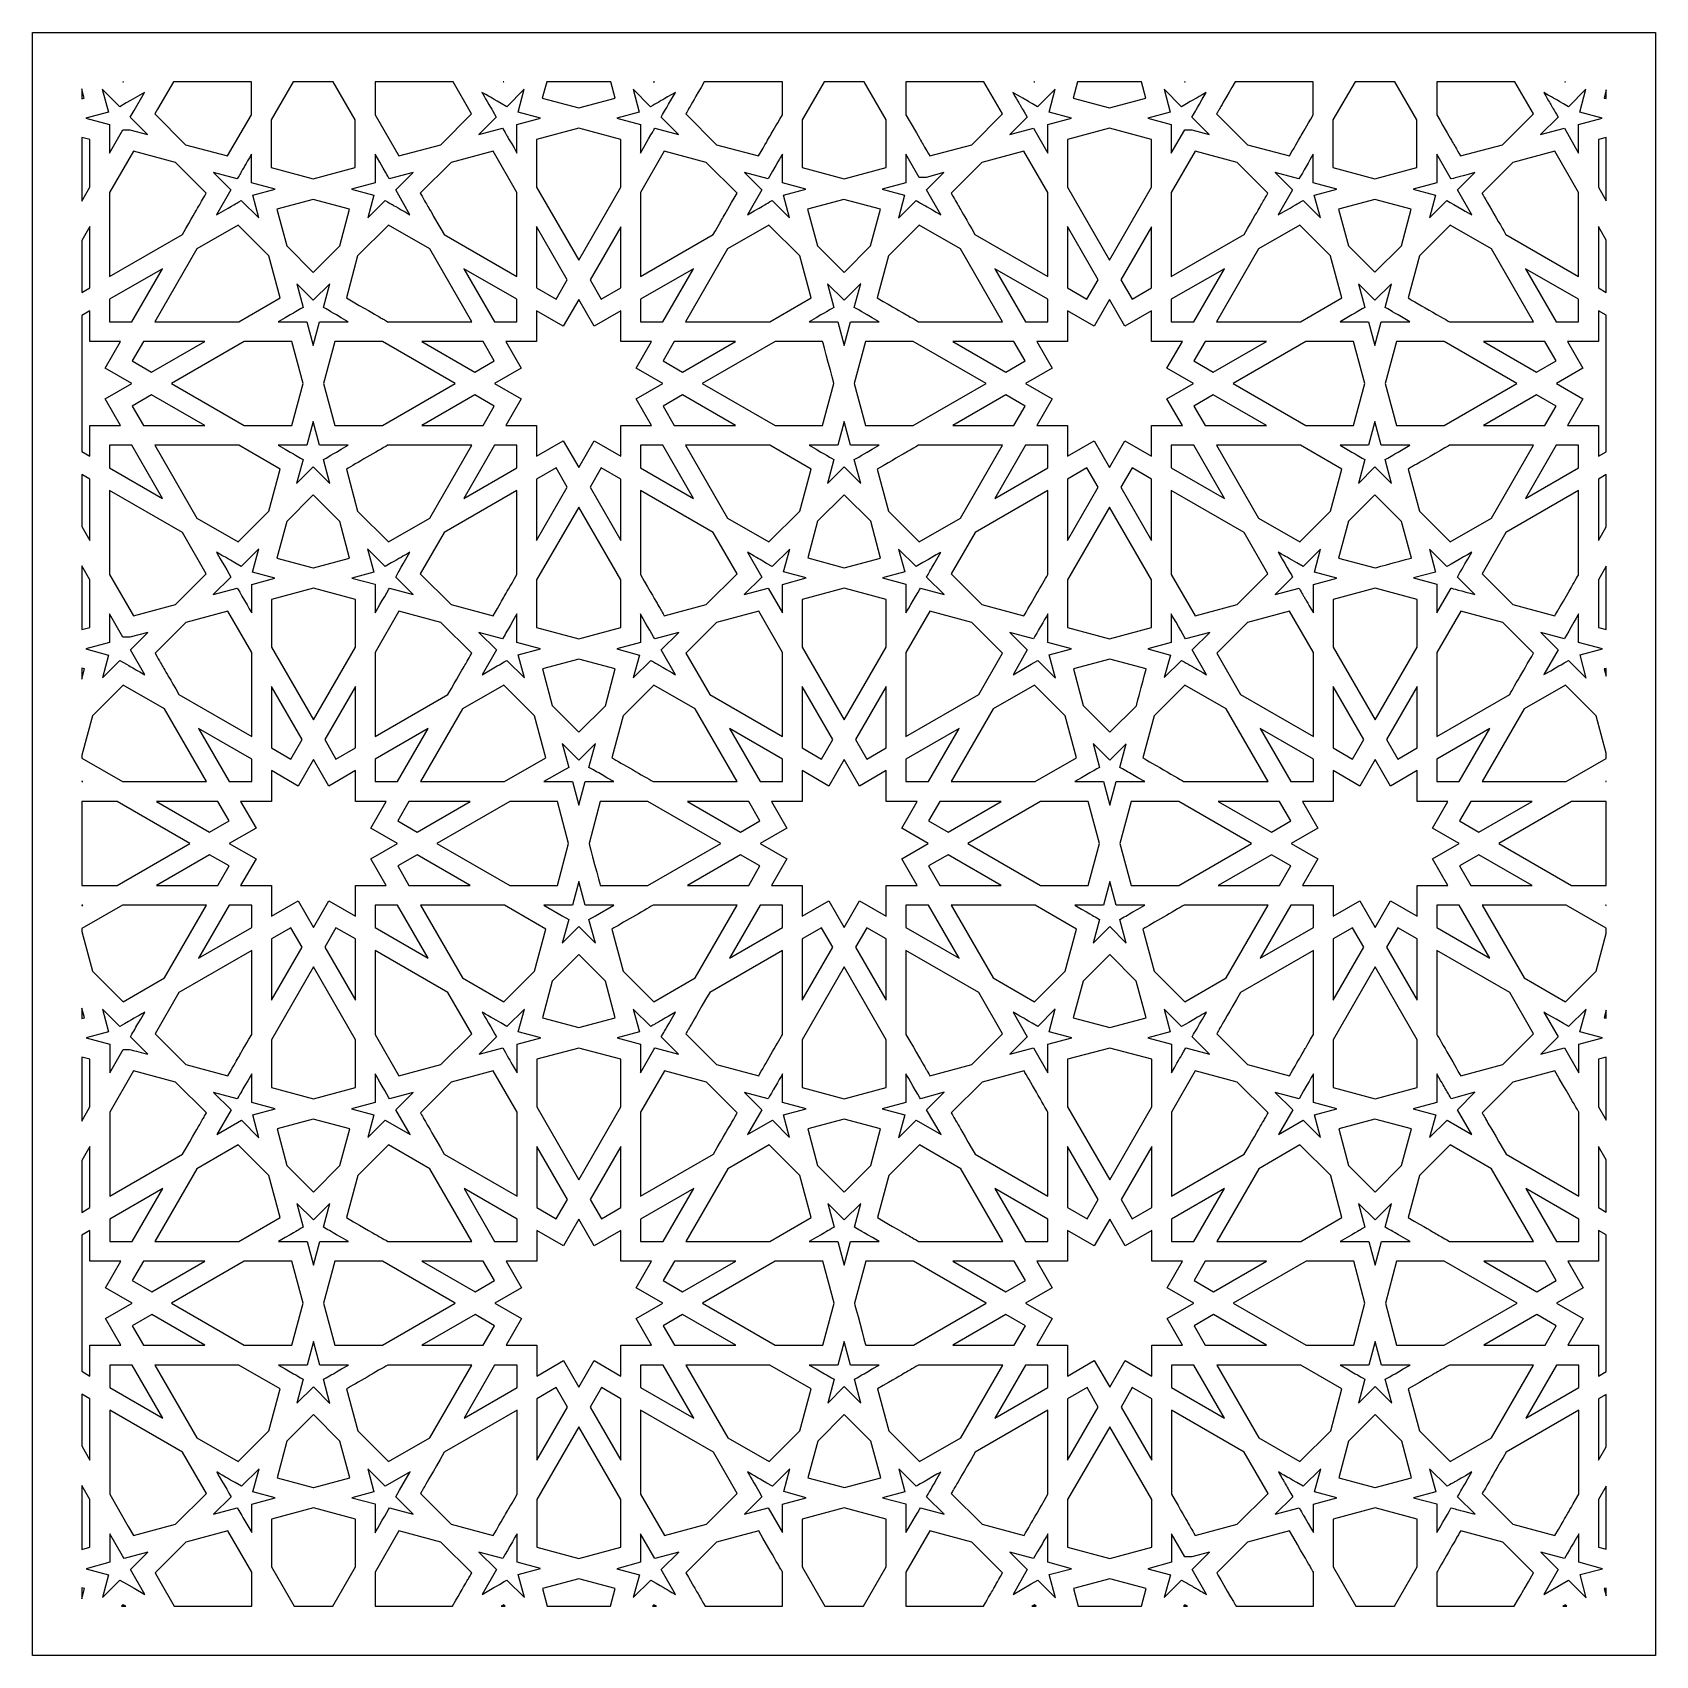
# Model space of a CAD drawing. Header units: millimetres. Extents: x -64 to 64, y -64 to 64.
import ezdxf

# ---------------------------------------------------------------- set-up
doc = ezdxf.new("R2010")
doc.units = ezdxf.units.MM
doc.header["$MEASUREMENT"] = 0
doc.layers.add('layer 1', color=7, linetype='Continuous')

msp = doc.modelspace()

# ---------------------------------------------------------------- linework, layer by layer
at = {"layer": 'layer 1', "color": 250}
for points, knots in [([(63.5, 63.5004), (63.5, 63.5004), (-63.5, 63.5004), (-63.5, 63.5004), (-63.5, 63.5004), (-63.5, 63.5004), (-63.5, -63.5), (-63.5, -63.5), (-63.5, -63.5), (-63.5, -63.5), (63.5, -63.5), (63.5, -63.5), (63.5, -63.5), (63.5, -57.5078), (63.5, 58.6684), (63.5, 63.5004)], [0, 0, 0, 0, 0.2, 0.2, 0.2, 0.2, 0.4, 0.4, 0.4, 0.4, 0.6, 0.6, 0.6, 0.6, 1, 1, 1, 1]), ([(-59.6412, 59.086), (-59.6412, 59.086), (-59.4483, 58.3643), (-59.4483, 58.3643), (-59.4483, 58.3643), (-59.4483, 58.3643), (-59.6412, 58.3142), (-59.6412, 58.3142), (-59.6412, 58.3142), (-59.6412, 58.3142), (-59.6412, 59.086), (-59.6412, 59.086)], [0, 0, 0, 0, 0.25, 0.25, 0.25, 0.25, 0.5, 0.5, 0.5, 0.5, 1, 1, 1, 1]), ([(-57.5575, 57.2721), (-57.5575, 57.2721), (-58.0361, 59.055), (-58.0361, 59.055), (-58.0361, 59.055), (-58.0361, 59.055), (-56.67, 57.689), (-56.67, 57.689), (-56.67, 57.689), (-56.67, 57.689), (-56.1569, 57.9861), (-56.1569, 57.9861), (-56.1569, 57.9861), (-56.1569, 57.9861), (-55.8287, 58.1752), (-55.8287, 58.1752), (-55.8287, 58.1752), (-55.8287, 58.1752), (-54.7329, 58.8081), (-54.7329, 58.8081), (-54.7329, 58.8081), (-54.7329, 58.8081), (-55.5548, 57.3842), (-55.5548, 57.3842), (-55.5548, 57.3842), (-55.5548, 57.3842), (-55.8519, 56.871), (-55.8519, 56.871), (-55.8519, 56.871), (-55.8519, 56.871), (-54.4897, 55.5089), (-54.4897, 55.5089), (-54.4897, 55.5089), (-54.4897, 55.5089), (-55.8752, 55.8793), (-55.8752, 55.8793), (-55.8752, 55.8793), (-55.8752, 55.8793), (-56.4191, 55.8793), (-56.4191, 55.8793), (-56.4191, 55.8793), (-56.4191, 55.8793), (-57.4687, 54.0657), (-57.4687, 54.0657), (-57.4687, 54.0657), (-57.4687, 54.0657), (-57.4687, 56.3076), (-57.4687, 56.3076), (-57.4687, 56.3076), (-57.4687, 56.3076), (-59.3132, 56.8015), (-59.3132, 56.8015), (-59.3132, 56.8015), (-59.3132, 56.8015), (-57.5575, 57.2721), (-57.5575, 57.2721)], [0, 0, 0, 0, 0.06666667, 0.06666667, 0.06666667, 0.06666667, 0.13333333, 0.13333333, 0.13333333, 0.13333333, 0.2, 0.2, 0.2, 0.2, 0.26666667, 0.26666667, 0.26666667, 0.26666667, 0.33333333, 0.33333333, 0.33333333, 0.33333333, 0.4, 0.4, 0.4, 0.4, 0.46666667, 0.46666667, 0.46666667, 0.46666667, 0.53333333, 0.53333333, 0.53333333, 0.53333333, 0.6, 0.6, 0.6, 0.6, 0.66666667, 0.66666667, 0.66666667, 0.66666667, 0.73333333, 0.73333333, 0.73333333, 0.73333333, 0.8, 0.8, 0.8, 0.8, 0.86666667, 0.86666667, 0.86666667, 0.86666667, 1, 1, 1, 1]), ([(-56.3766, 59.6417), (-56.3766, 59.6417), (-56.4154, 59.6184), (-56.4154, 59.6184), (-56.4154, 59.6184), (-56.4154, 59.6184), (-56.4385, 59.6417), (-56.4385, 59.6417), (-56.4385, 59.6417), (-56.4385, 59.6417), (-56.3766, 59.6417), (-56.3766, 59.6417)], [0, 0, 0, 0, 0.25, 0.25, 0.25, 0.25, 0.5, 0.5, 0.5, 0.5, 1, 1, 1, 1]), ([(-53.7104, 57.4883), (-53.7104, 57.4883), (-52.4678, 59.6417), (-52.4678, 59.6417), (-52.4678, 59.6417), (-52.4678, 59.6417), (-46.3633, 59.6417), (-46.3633, 59.6417), (-46.3633, 59.6417), (-46.3633, 59.6417), (-46.3633, 57.0639), (-46.3633, 57.0639), (-46.3633, 57.0639), (-46.3633, 57.0639), (-48.2271, 53.8342), (-48.2271, 53.8342), (-48.2271, 53.8342), (-48.2271, 53.8342), (-51.5147, 54.7176), (-51.5147, 54.7176), (-51.5147, 54.7176), (-51.5147, 54.7176), (-53.9226, 57.1218), (-53.9226, 57.1218), (-53.9226, 57.1218), (-53.9226, 57.1218), (-53.7104, 57.4883), (-53.7104, 57.4883)], [0, 0, 0, 0, 0.125, 0.125, 0.125, 0.125, 0.25, 0.25, 0.25, 0.25, 0.375, 0.375, 0.375, 0.375, 0.5, 0.5, 0.5, 0.5, 0.625, 0.625, 0.625, 0.625, 0.75, 0.75, 0.75, 0.75, 1, 1, 1, 1]), ([(-44.8197, 56.6512), (-44.8197, 56.6512), (-43.0911, 59.6417), (-43.0911, 59.6417), (-43.0911, 59.6417), (-43.0911, 59.6417), (-39.9655, 59.6417), (-39.9655, 59.6417), (-39.9655, 59.6417), (-39.9655, 59.6417), (-38.2404, 56.6512), (-38.2404, 56.6512), (-38.2404, 56.6512), (-38.2404, 56.6512), (-38.2404, 52.9234), (-38.2404, 52.9234), (-38.2404, 52.9234), (-38.2404, 52.9234), (-41.5282, 52.0397), (-41.5282, 52.0397), (-41.5282, 52.0397), (-41.5282, 52.0397), (-44.8197, 52.9234), (-44.8197, 52.9234), (-44.8197, 52.9234), (-44.8197, 52.9234), (-44.8197, 56.6512), (-44.8197, 56.6512)], [0, 0, 0, 0, 0.125, 0.125, 0.125, 0.125, 0.25, 0.25, 0.25, 0.25, 0.375, 0.375, 0.375, 0.375, 0.5, 0.5, 0.5, 0.5, 0.625, 0.625, 0.625, 0.625, 0.75, 0.75, 0.75, 0.75, 1, 1, 1, 1]), ([(-36.6969, 59.6417), (-36.6969, 59.6417), (-30.5924, 59.6417), (-30.5924, 59.6417), (-30.5924, 59.6417), (-30.5924, 59.6417), (-29.1376, 57.1257), (-29.1376, 57.1257), (-29.1376, 57.1257), (-29.1376, 57.1257), (-31.5454, 54.7176), (-31.5454, 54.7176), (-31.5454, 54.7176), (-31.5454, 54.7176), (-34.8333, 53.8342), (-34.8333, 53.8342), (-34.8333, 53.8342), (-34.8333, 53.8342), (-36.6969, 57.0639), (-36.6969, 57.0639), (-36.6969, 57.0639), (-36.6969, 57.0639), (-36.6969, 59.6417), (-36.6969, 59.6417)], [0, 0, 0, 0, 0.14285714, 0.14285714, 0.14285714, 0.14285714, 0.28571429, 0.28571429, 0.28571429, 0.28571429, 0.42857143, 0.42857143, 0.42857143, 0.42857143, 0.57142857, 0.57142857, 0.57142857, 0.57142857, 0.71428571, 0.71428571, 0.71428571, 0.71428571, 1, 1, 1, 1]), ([(-27.5054, 57.3842), (-27.5054, 57.3842), (-27.5015, 57.3842), (-27.5015, 57.3842), (-27.5015, 57.3842), (-27.6278, 57.5941), (-28.2046, 58.5957), (-28.3272, 58.8081), (-28.3272, 58.8081), (-27.384, 58.2676), (-27.7943, 58.5043), (-26.3864, 57.689), (-26.3864, 57.689), (-26.3864, 57.689), (-25.0204, 59.055), (-25.0204, 59.055), (-25.0204, 59.055), (-25.0204, 59.055), (-25.4988, 57.2721), (-25.4988, 57.2721), (-25.4988, 57.2721), (-25.4988, 57.2721), (-23.7395, 56.8015), (-23.7395, 56.8015), (-23.7395, 56.8015), (-23.7395, 56.8015), (-25.5916, 56.3037), (-25.5916, 56.3037), (-25.5916, 56.3037), (-25.5916, 56.3037), (-25.5916, 54.0657), (-25.5916, 54.0657), (-25.5916, 54.0657), (-26.9483, 56.4162), (-26.0057, 54.7836), (-26.7144, 56.0066), (-26.7144, 56.0066), (-26.7144, 56.0066), (-28.5703, 55.5089), (-28.5703, 55.5089), (-28.5703, 55.5089), (-28.5703, 55.5089), (-27.2083, 56.871), (-27.2083, 56.871), (-27.2083, 56.871), (-27.2083, 56.871), (-27.5054, 57.3842), (-27.5054, 57.3842)], [0, 0, 0, 0, 0.07692308, 0.07692308, 0.07692308, 0.07692308, 0.15384615, 0.15384615, 0.15384615, 0.15384615, 0.23076923, 0.23076923, 0.23076923, 0.23076923, 0.30769231, 0.30769231, 0.30769231, 0.30769231, 0.38461538, 0.38461538, 0.38461538, 0.38461538, 0.46153846, 0.46153846, 0.46153846, 0.46153846, 0.53846154, 0.53846154, 0.53846154, 0.53846154, 0.61538462, 0.61538462, 0.61538462, 0.61538462, 0.69230769, 0.69230769, 0.69230769, 0.69230769, 0.76923077, 0.76923077, 0.76923077, 0.76923077, 0.84615385, 0.84615385, 0.84615385, 0.84615385, 1, 1, 1, 1]), ([(-26.6178, 59.6417), (-26.6178, 59.6417), (-26.6411, 59.6184), (-26.6411, 59.6184), (-26.6411, 59.6184), (-26.6411, 59.6184), (-26.6795, 59.6417), (-26.6795, 59.6417), (-26.6795, 59.6417), (-26.6795, 59.6417), (-26.6178, 59.6417), (-26.6178, 59.6417)], [0, 0, 0, 0, 0.25, 0.25, 0.25, 0.25, 0.5, 0.5, 0.5, 0.5, 1, 1, 1, 1]), ([(-23.2646, 59.6417), (-23.2646, 59.6417), (-18.2559, 59.6417), (-18.2559, 59.6417), (-18.2559, 59.6417), (-18.2559, 59.6417), (-17.9126, 58.3604), (-17.9126, 58.3604), (-17.9126, 58.3604), (-17.9126, 58.3604), (-20.7525, 57.6001), (-20.7525, 57.6001), (-20.7525, 57.6001), (-20.7525, 57.6001), (-23.6079, 58.3643), (-23.6079, 58.3643), (-23.6079, 58.3643), (-23.6079, 58.3643), (-23.2646, 59.6417), (-23.2646, 59.6417)], [0, 0, 0, 0, 0.16666667, 0.16666667, 0.16666667, 0.16666667, 0.33333333, 0.33333333, 0.33333333, 0.33333333, 0.5, 0.5, 0.5, 0.5, 0.66666667, 0.66666667, 0.66666667, 0.66666667, 1, 1, 1, 1]), ([(-16.0218, 57.2685), (-16.0218, 57.2685), (-16.5001, 59.055), (-16.5001, 59.055), (-16.5001, 59.055), (-16.5001, 59.055), (-15.1342, 57.689), (-15.1342, 57.689), (-15.1342, 57.689), (-14.0039, 58.3431), (-15.203, 57.6488), (-13.1932, 58.8081), (-13.1932, 58.8081), (-14.1584, 57.1359), (-13.9305, 57.5306), (-14.3122, 56.871), (-14.3122, 56.871), (-14.3122, 56.871), (-12.9501, 55.5089), (-12.9501, 55.5089), (-12.9501, 55.5089), (-12.9501, 55.5089), (-14.81, 56.0066), (-14.81, 56.0066), (-14.81, 56.0066), (-14.9599, 55.7368), (-14.7828, 56.0469), (-15.929, 54.0657), (-15.929, 54.0657), (-15.929, 54.0657), (-15.929, 56.3076), (-15.929, 56.3076), (-15.929, 56.3076), (-15.929, 56.3076), (-17.7698, 56.8015), (-17.7698, 56.8015), (-17.7698, 56.8015), (-17.7698, 56.8015), (-16.0218, 57.2685), (-16.0218, 57.2685)], [0, 0, 0, 0, 0.09090909, 0.09090909, 0.09090909, 0.09090909, 0.18181818, 0.18181818, 0.18181818, 0.18181818, 0.27272727, 0.27272727, 0.27272727, 0.27272727, 0.36363636, 0.36363636, 0.36363636, 0.36363636, 0.45454545, 0.45454545, 0.45454545, 0.45454545, 0.54545455, 0.54545455, 0.54545455, 0.54545455, 0.63636364, 0.63636364, 0.63636364, 0.63636364, 0.72727273, 0.72727273, 0.72727273, 0.72727273, 0.81818182, 0.81818182, 0.81818182, 0.81818182, 1, 1, 1, 1]), ([(-14.8407, 59.6417), (-14.8407, 59.6417), (-14.8795, 59.6184), (-14.8795, 59.6184), (-14.8795, 59.6184), (-14.8795, 59.6184), (-14.9024, 59.6417), (-14.9024, 59.6417), (-14.9024, 59.6417), (-14.9024, 59.6417), (-14.8407, 59.6417), (-14.8407, 59.6417)], [0, 0, 0, 0, 0.25, 0.25, 0.25, 0.25, 0.5, 0.5, 0.5, 0.5, 1, 1, 1, 1]), ([(-10.9319, 59.6417), (-10.9319, 59.6417), (-4.8235, 59.6417), (-4.8235, 59.6417), (-4.8235, 59.6417), (-4.8235, 59.6417), (-4.8235, 57.0639), (-4.8235, 57.0639), (-4.8235, 57.0639), (-5.9711, 55.0767), (-5.5464, 55.8133), (-6.6873, 53.8342), (-6.6873, 53.8342), (-6.6873, 53.8342), (-9.9787, 54.7176), (-9.9787, 54.7176), (-9.9787, 54.7176), (-9.9787, 54.7176), (-12.3829, 57.1218), (-12.3829, 57.1218), (-12.3829, 57.1218), (-12.1331, 57.5613), (-12.3804, 57.131), (-10.9319, 59.6417)], [0, 0, 0, 0, 0.14285714, 0.14285714, 0.14285714, 0.14285714, 0.28571429, 0.28571429, 0.28571429, 0.28571429, 0.42857143, 0.42857143, 0.42857143, 0.42857143, 0.57142857, 0.57142857, 0.57142857, 0.57142857, 0.71428571, 0.71428571, 0.71428571, 0.71428571, 1, 1, 1, 1]), ([(-3.2798, 56.6512), (-3.2798, 56.6512), (-1.555, 59.6417), (-1.555, 59.6417), (-1.555, 59.6417), (-1.555, 59.6417), (1.5706, 59.6417), (1.5706, 59.6417), (1.5706, 59.6417), (1.5706, 59.6417), (3.2957, 56.6512), (3.2957, 56.6512), (3.2957, 56.6512), (3.2957, 56.6512), (3.2957, 52.9234), (3.2957, 52.9234), (3.2957, 52.9234), (3.2957, 52.9234), (0.0078, 52.0397), (0.0078, 52.0397), (0.0078, 52.0397), (0.0078, 52.0397), (-3.2798, 52.9234), (-3.2798, 52.9234), (-3.2798, 52.9234), (-3.2798, 52.9234), (-3.2798, 56.6512), (-3.2798, 56.6512)], [0, 0, 0, 0, 0.125, 0.125, 0.125, 0.125, 0.25, 0.25, 0.25, 0.25, 0.375, 0.375, 0.375, 0.375, 0.5, 0.5, 0.5, 0.5, 0.625, 0.625, 0.625, 0.625, 0.75, 0.75, 0.75, 0.75, 1, 1, 1, 1]), ([(4.8391, 59.6417), (4.8391, 59.6417), (10.9474, 59.6417), (10.9474, 59.6417), (10.9474, 59.6417), (10.9474, 59.6417), (12.4019, 57.1257), (12.4019, 57.1257), (12.4019, 57.1257), (12.4019, 57.1257), (9.9942, 54.7176), (9.9942, 54.7176), (9.9942, 54.7176), (9.9942, 54.7176), (6.7067, 53.8342), (6.7067, 53.8342), (6.7067, 53.8342), (5.9482, 55.1416), (6.3574, 54.4347), (4.8391, 57.0639), (4.8391, 57.0639), (4.8391, 57.0639), (4.8391, 59.6417), (4.8391, 59.6417)], [0, 0, 0, 0, 0.14285714, 0.14285714, 0.14285714, 0.14285714, 0.28571429, 0.28571429, 0.28571429, 0.28571429, 0.42857143, 0.42857143, 0.42857143, 0.42857143, 0.57142857, 0.57142857, 0.57142857, 0.57142857, 0.71428571, 0.71428571, 0.71428571, 0.71428571, 1, 1, 1, 1]), ([(13.2126, 58.8081), (14.3337, 58.1607), (13.8839, 58.4207), (15.1497, 57.689), (15.1497, 57.689), (15.1497, 57.689), (16.5195, 59.0589), (16.5195, 59.0589), (16.5195, 59.0589), (16.5195, 59.0589), (16.0408, 57.2759), (16.0408, 57.2759), (16.0408, 57.2759), (16.0408, 57.2759), (17.8043, 56.8015), (17.8043, 56.8015), (17.8043, 56.8015), (17.8043, 56.8015), (15.9445, 56.3037), (15.9445, 56.3037), (15.9445, 56.3037), (15.9445, 56.3037), (15.9445, 54.0657), (15.9445, 54.0657), (15.9445, 54.0657), (15.9445, 54.0657), (14.8255, 56.0066), (14.8255, 56.0066), (14.8255, 56.0066), (14.8255, 56.0066), (12.9695, 55.5089), (12.9695, 55.5089), (12.9695, 55.5089), (12.9695, 55.5089), (14.3316, 56.871), (14.3316, 56.871), (14.3316, 56.871), (13.5146, 58.2817), (14.1774, 57.1331), (13.2126, 58.8081)], [0, 0, 0, 0, 0.09090909, 0.09090909, 0.09090909, 0.09090909, 0.18181818, 0.18181818, 0.18181818, 0.18181818, 0.27272727, 0.27272727, 0.27272727, 0.27272727, 0.36363636, 0.36363636, 0.36363636, 0.36363636, 0.45454545, 0.45454545, 0.45454545, 0.45454545, 0.54545455, 0.54545455, 0.54545455, 0.54545455, 0.63636364, 0.63636364, 0.63636364, 0.63636364, 0.72727273, 0.72727273, 0.72727273, 0.72727273, 0.81818182, 0.81818182, 0.81818182, 0.81818182, 1, 1, 1, 1]), ([(14.9179, 59.6417), (14.9179, 59.6417), (14.895, 59.6184), (14.895, 59.6184), (14.895, 59.6184), (14.895, 59.6184), (14.8565, 59.6417), (14.8565, 59.6417), (14.8565, 59.6417), (14.8565, 59.6417), (14.9179, 59.6417), (14.9179, 59.6417)], [0, 0, 0, 0, 0.25, 0.25, 0.25, 0.25, 0.5, 0.5, 0.5, 0.5, 1, 1, 1, 1]), ([(18.2714, 59.6417), (18.2714, 59.6417), (23.284, 59.6417), (23.284, 59.6417), (23.284, 59.6417), (23.284, 59.6417), (23.6273, 58.3643), (23.6273, 58.3643), (23.6273, 58.3643), (23.6273, 58.3643), (20.7871, 57.604), (20.7871, 57.604), (20.7871, 57.604), (20.7871, 57.604), (17.9317, 58.3681), (17.9317, 58.3681), (17.9317, 58.3681), (17.9317, 58.3681), (18.2714, 59.6417), (18.2714, 59.6417)], [0, 0, 0, 0, 0.16666667, 0.16666667, 0.16666667, 0.16666667, 0.33333333, 0.33333333, 0.33333333, 0.33333333, 0.5, 0.5, 0.5, 0.5, 0.66666667, 0.66666667, 0.66666667, 0.66666667, 1, 1, 1, 1]), ([(25.5182, 57.2721), (25.5182, 57.2721), (25.0437, 59.0511), (25.0437, 59.0511), (25.0437, 59.0511), (25.0437, 59.0511), (26.4058, 57.689), (26.4058, 57.689), (26.4058, 57.689), (27.6373, 58.402), (27.3643, 58.2443), (28.3468, 58.8081), (28.3468, 58.8081), (27.3766, 57.1352), (27.6042, 57.5296), (27.2274, 56.871), (27.2274, 56.871), (27.2274, 56.871), (28.5859, 55.5089), (28.5859, 55.5089), (28.5859, 55.5089), (28.5859, 55.5089), (27.2045, 55.8793), (27.2045, 55.8793), (27.2045, 55.8793), (27.2045, 55.8793), (26.6562, 55.8793), (26.6562, 55.8793), (26.6562, 55.8793), (26.6562, 55.8793), (25.6106, 54.0657), (25.6106, 54.0657), (25.6106, 54.0657), (25.6106, 54.0657), (25.6106, 56.3076), (25.6106, 56.3076), (25.6106, 56.3076), (25.6106, 56.3076), (23.7663, 56.8015), (23.7663, 56.8015), (23.7663, 56.8015), (23.7663, 56.8015), (25.5182, 57.2721), (25.5182, 57.2721)], [0, 0, 0, 0, 0.08333333, 0.08333333, 0.08333333, 0.08333333, 0.16666667, 0.16666667, 0.16666667, 0.16666667, 0.25, 0.25, 0.25, 0.25, 0.33333333, 0.33333333, 0.33333333, 0.33333333, 0.41666667, 0.41666667, 0.41666667, 0.41666667, 0.5, 0.5, 0.5, 0.5, 0.58333333, 0.58333333, 0.58333333, 0.58333333, 0.66666667, 0.66666667, 0.66666667, 0.66666667, 0.75, 0.75, 0.75, 0.75, 0.83333333, 0.83333333, 0.83333333, 0.83333333, 1, 1, 1, 1]), ([(26.6989, 59.6417), (26.6989, 59.6417), (26.6605, 59.6184), (26.6605, 59.6184), (26.6605, 59.6184), (26.6605, 59.6184), (26.6372, 59.6417), (26.6372, 59.6417), (26.6372, 59.6417), (26.6372, 59.6417), (26.6989, 59.6417), (26.6989, 59.6417)], [0, 0, 0, 0, 0.25, 0.25, 0.25, 0.25, 0.5, 0.5, 0.5, 0.5, 1, 1, 1, 1]), ([(30.6077, 59.6417), (30.6077, 59.6417), (36.7164, 59.6417), (36.7164, 59.6417), (36.7164, 59.6417), (36.7164, 59.6417), (36.7164, 57.0639), (36.7164, 57.0639), (36.7164, 57.0639), (35.5685, 55.0767), (35.9936, 55.8133), (34.8527, 53.8342), (34.8527, 53.8342), (34.8527, 53.8342), (31.5609, 54.7176), (31.5609, 54.7176), (31.5609, 54.7176), (31.5609, 54.7176), (29.1567, 57.1218), (29.1567, 57.1218), (29.1567, 57.1218), (29.4065, 57.5613), (29.1592, 57.131), (30.6077, 59.6417)], [0, 0, 0, 0, 0.14285714, 0.14285714, 0.14285714, 0.14285714, 0.28571429, 0.28571429, 0.28571429, 0.28571429, 0.42857143, 0.42857143, 0.42857143, 0.42857143, 0.57142857, 0.57142857, 0.57142857, 0.57142857, 0.71428571, 0.71428571, 0.71428571, 0.71428571, 1, 1, 1, 1]), ([(38.2598, 56.6512), (38.2598, 56.6512), (39.9845, 59.6417), (39.9845, 59.6417), (39.9845, 59.6417), (39.9845, 59.6417), (43.1102, 59.6417), (43.1102, 59.6417), (43.1102, 59.6417), (43.1102, 59.6417), (44.8352, 56.6512), (44.8352, 56.6512), (44.8352, 56.6512), (44.8352, 56.6512), (44.8352, 52.9234), (44.8352, 52.9234), (44.8352, 52.9234), (44.8352, 52.9234), (41.5477, 52.0397), (41.5477, 52.0397), (41.5477, 52.0397), (41.5477, 52.0397), (38.2598, 52.9234), (38.2598, 52.9234), (38.2598, 52.9234), (38.2598, 52.9234), (38.2598, 56.6512), (38.2598, 56.6512)], [0, 0, 0, 0, 0.125, 0.125, 0.125, 0.125, 0.25, 0.25, 0.25, 0.25, 0.375, 0.375, 0.375, 0.375, 0.5, 0.5, 0.5, 0.5, 0.625, 0.625, 0.625, 0.625, 0.75, 0.75, 0.75, 0.75, 1, 1, 1, 1]), ([(46.3786, 59.6417), (46.3786, 59.6417), (52.487, 59.6417), (52.487, 59.6417), (52.487, 59.6417), (52.487, 59.6417), (53.9418, 57.1257), (53.9418, 57.1257), (53.9418, 57.1257), (53.9418, 57.1257), (51.5341, 54.7176), (51.5341, 54.7176), (51.5341, 54.7176), (51.5341, 54.7176), (48.2462, 53.8342), (48.2462, 53.8342), (48.2462, 53.8342), (47.4881, 55.1416), (47.897, 54.4347), (46.3786, 57.0639), (46.3786, 57.0639), (46.3786, 57.0639), (46.3786, 59.6417), (46.3786, 59.6417)], [0, 0, 0, 0, 0.14285714, 0.14285714, 0.14285714, 0.14285714, 0.28571429, 0.28571429, 0.28571429, 0.28571429, 0.42857143, 0.42857143, 0.42857143, 0.42857143, 0.57142857, 0.57142857, 0.57142857, 0.57142857, 0.71428571, 0.71428571, 0.71428571, 0.71428571, 1, 1, 1, 1]), ([(54.7522, 58.8081), (55.8733, 58.1607), (55.4239, 58.4207), (56.6893, 57.689), (56.6893, 57.689), (56.6893, 57.689), (58.0552, 59.055), (58.0552, 59.055), (58.0552, 59.055), (58.0552, 59.055), (57.5769, 57.2721), (57.5769, 57.2721), (57.5769, 57.2721), (57.5769, 57.2721), (59.3365, 56.8015), (59.3365, 56.8015), (59.3365, 56.8015), (59.3365, 56.8015), (57.4841, 56.3037), (57.4841, 56.3037), (57.4841, 56.3037), (57.4841, 56.3037), (57.4841, 54.0657), (57.4841, 54.0657), (57.4841, 54.0657), (57.4841, 54.0657), (56.3651, 56.0066), (56.3651, 56.0066), (56.3651, 56.0066), (56.3651, 56.0066), (54.5091, 55.5089), (54.5091, 55.5089), (54.5091, 55.5089), (54.5091, 55.5089), (55.8715, 56.871), (55.8715, 56.871), (55.8715, 56.871), (55.0986, 58.2048), (55.6521, 57.2456), (54.7522, 58.8081)], [0, 0, 0, 0, 0.09090909, 0.09090909, 0.09090909, 0.09090909, 0.18181818, 0.18181818, 0.18181818, 0.18181818, 0.27272727, 0.27272727, 0.27272727, 0.27272727, 0.36363636, 0.36363636, 0.36363636, 0.36363636, 0.45454545, 0.45454545, 0.45454545, 0.45454545, 0.54545455, 0.54545455, 0.54545455, 0.54545455, 0.63636364, 0.63636364, 0.63636364, 0.63636364, 0.72727273, 0.72727273, 0.72727273, 0.72727273, 0.81818182, 0.81818182, 0.81818182, 0.81818182, 1, 1, 1, 1]), ([(56.4579, 59.6417), (56.4579, 59.6417), (56.4349, 59.6184), (56.4349, 59.6184), (56.4349, 59.6184), (56.4349, 59.6184), (56.3961, 59.6417), (56.3961, 59.6417), (56.3961, 59.6417), (56.3961, 59.6417), (56.4579, 59.6417), (56.4579, 59.6417)], [0, 0, 0, 0, 0.25, 0.25, 0.25, 0.25, 0.5, 0.5, 0.5, 0.5, 1, 1, 1, 1]), ([(59.6413, 58.3219), (59.6413, 58.3219), (59.4716, 58.3681), (59.4716, 58.3681), (59.4716, 58.3681), (59.4716, 58.3681), (59.6413, 59.0049), (59.6413, 59.0049), (59.6413, 59.0049), (59.6413, 59.0049), (59.6413, 58.3219), (59.6413, 58.3219)], [0, 0, 0, 0, 0.25, 0.25, 0.25, 0.25, 0.5, 0.5, 0.5, 0.5, 1, 1, 1, 1]), ([(-20.7603, 45.696), (-20.7603, 45.696), (-24.0478, 51.3916), (-24.0478, 51.3916), (-24.0478, 51.3916), (-24.0478, 51.3916), (-24.0478, 55.1191), (-24.0478, 55.1191), (-24.0478, 55.1191), (-24.0478, 55.1191), (-20.7603, 56.0028), (-20.7603, 56.0028), (-20.7603, 56.0028), (-20.7603, 56.0028), (-17.4727, 55.1229), (-17.4727, 55.1229), (-17.4727, 55.1229), (-17.4727, 55.1229), (-17.4727, 51.3916), (-17.4727, 51.3916), (-17.4727, 51.3916), (-17.4727, 51.3916), (-20.7603, 45.696), (-20.7603, 45.696)], [0, 0, 0, 0, 0.14285714, 0.14285714, 0.14285714, 0.14285714, 0.28571429, 0.28571429, 0.28571429, 0.28571429, 0.42857143, 0.42857143, 0.42857143, 0.42857143, 0.57142857, 0.57142857, 0.57142857, 0.57142857, 0.71428571, 0.71428571, 0.71428571, 0.71428571, 1, 1, 1, 1]), ([(20.7793, 45.696), (20.7793, 45.696), (17.4879, 51.3916), (17.4879, 51.3916), (17.4879, 51.3916), (17.4879, 51.3916), (17.4879, 55.1191), (17.4879, 55.1191), (17.4879, 55.1191), (17.4879, 55.1191), (20.7793, 56.0028), (20.7793, 56.0028), (20.7793, 56.0028), (20.7793, 56.0028), (24.0672, 55.1229), (24.0672, 55.1229), (24.0672, 55.1229), (24.0672, 55.1229), (24.0672, 51.3916), (24.0672, 51.3916), (24.0672, 51.3916), (24.0672, 51.3916), (20.7793, 45.696), (20.7793, 45.696)], [0, 0, 0, 0, 0.14285714, 0.14285714, 0.14285714, 0.14285714, 0.28571429, 0.28571429, 0.28571429, 0.28571429, 0.42857143, 0.42857143, 0.42857143, 0.42857143, 0.57142857, 0.57142857, 0.57142857, 0.57142857, 0.71428571, 0.71428571, 0.71428571, 0.71428571, 1, 1, 1, 1]), ([(-59.6412, 55.2926), (-59.6412, 55.2926), (-59.0123, 55.1229), (-59.0123, 55.1229), (-59.0123, 55.1229), (-59.0123, 55.1229), (-59.0123, 51.3916), (-59.0123, 51.3916), (-59.0123, 51.3916), (-59.0123, 51.3916), (-59.6412, 50.3033), (-59.6412, 50.3033), (-59.6412, 50.3033), (-59.6412, 50.3033), (-59.6412, 55.2926), (-59.6412, 55.2926)], [0, 0, 0, 0, 0.2, 0.2, 0.2, 0.2, 0.4, 0.4, 0.4, 0.4, 0.6, 0.6, 0.6, 0.6, 1, 1, 1, 1]), ([(59.6413, 50.3301), (59.6413, 50.3301), (59.0278, 51.3916), (59.0278, 51.3916), (59.0278, 51.3916), (59.0278, 51.3916), (59.0278, 55.1191), (59.0278, 55.1191), (59.0278, 55.1191), (59.0278, 55.1191), (59.6413, 55.2849), (59.6413, 55.2849), (59.6413, 55.2849), (59.6413, 55.2849), (59.6413, 50.3301), (59.6413, 50.3301)], [0, 0, 0, 0, 0.2, 0.2, 0.2, 0.2, 0.4, 0.4, 0.4, 0.4, 0.6, 0.6, 0.6, 0.6, 1, 1, 1, 1]), ([(-51.7693, 47.691), (-51.7693, 47.691), (-57.4687, 44.4031), (-57.4687, 44.4031), (-57.4687, 44.4031), (-57.4687, 44.4031), (-57.4687, 50.9746), (-57.4687, 50.9746), (-57.4687, 50.9746), (-57.4687, 50.9746), (-55.6012, 54.2085), (-55.6012, 54.2085), (-55.6012, 54.2085), (-55.6012, 54.2085), (-52.3135, 53.3287), (-52.3135, 53.3287), (-52.3135, 53.3287), (-52.3135, 53.3287), (-49.9055, 50.9207), (-49.9055, 50.9207), (-49.9055, 50.9207), (-50.577, 49.7593), (-50.222, 50.3728), (-51.7693, 47.691)], [0, 0, 0, 0, 0.14285714, 0.14285714, 0.14285714, 0.14285714, 0.28571429, 0.28571429, 0.28571429, 0.28571429, 0.42857143, 0.42857143, 0.42857143, 0.42857143, 0.57142857, 0.57142857, 0.57142857, 0.57142857, 0.71428571, 0.71428571, 0.71428571, 0.71428571, 1, 1, 1, 1]), ([(-44.5149, 51.2449), (-44.5149, 51.2449), (-46.2668, 50.7742), (-46.2668, 50.7742), (-46.2668, 50.7742), (-46.2668, 50.7742), (-45.7882, 48.9874), (-45.7882, 48.9874), (-45.7882, 48.9874), (-45.7882, 48.9874), (-47.158, 50.3534), (-47.158, 50.3534), (-47.158, 50.3534), (-47.816, 49.9724), (-47.4226, 50.1999), (-49.0954, 49.2344), (-49.0954, 49.2344), (-49.0954, 49.2344), (-47.9761, 51.1754), (-47.9761, 51.1754), (-47.9761, 51.1754), (-47.9761, 51.1754), (-49.3384, 52.5336), (-49.3384, 52.5336), (-49.3384, 52.5336), (-49.3384, 52.5336), (-47.4822, 52.0358), (-47.4822, 52.0358), (-47.4822, 52.0358), (-46.9907, 52.8849), (-47.3163, 52.3201), (-46.3633, 53.9768), (-46.3633, 53.9768), (-46.3633, 53.9768), (-46.3633, 51.7387), (-46.3633, 51.7387), (-46.3633, 51.7387), (-46.3633, 51.7387), (-44.5149, 51.2449), (-44.5149, 51.2449)], [0, 0, 0, 0, 0.09090909, 0.09090909, 0.09090909, 0.09090909, 0.18181818, 0.18181818, 0.18181818, 0.18181818, 0.27272727, 0.27272727, 0.27272727, 0.27272727, 0.36363636, 0.36363636, 0.36363636, 0.36363636, 0.45454545, 0.45454545, 0.45454545, 0.45454545, 0.54545455, 0.54545455, 0.54545455, 0.54545455, 0.63636364, 0.63636364, 0.63636364, 0.63636364, 0.72727273, 0.72727273, 0.72727273, 0.72727273, 0.81818182, 0.81818182, 0.81818182, 0.81818182, 1, 1, 1, 1]), ([(-36.6969, 51.7387), (-36.6969, 51.7387), (-36.6969, 53.9768), (-36.6969, 53.9768), (-36.6969, 53.9768), (-35.559, 52.0083), (-35.7397, 52.3236), (-35.5779, 52.0358), (-35.5779, 52.0358), (-35.5779, 52.0358), (-33.7219, 52.5336), (-33.7219, 52.5336), (-33.7219, 52.5336), (-33.7219, 52.5336), (-35.0802, 51.1754), (-35.0802, 51.1754), (-35.0802, 51.1754), (-35.0802, 51.1754), (-33.9611, 49.2344), (-33.9611, 49.2344), (-33.9611, 49.2344), (-36.2271, 50.5404), (-34.8017, 49.7166), (-35.902, 50.3534), (-35.902, 50.3534), (-35.902, 50.3534), (-37.2679, 48.9913), (-37.2679, 48.9913), (-37.2679, 48.9913), (-37.2679, 48.9913), (-36.7896, 50.77), (-36.7896, 50.77), (-36.7896, 50.77), (-36.7896, 50.77), (-38.5492, 51.241), (-38.5492, 51.241), (-38.5492, 51.241), (-38.5492, 51.241), (-36.6969, 51.7387), (-36.6969, 51.7387)], [0, 0, 0, 0, 0.09090909, 0.09090909, 0.09090909, 0.09090909, 0.18181818, 0.18181818, 0.18181818, 0.18181818, 0.27272727, 0.27272727, 0.27272727, 0.27272727, 0.36363636, 0.36363636, 0.36363636, 0.36363636, 0.45454545, 0.45454545, 0.45454545, 0.45454545, 0.54545455, 0.54545455, 0.54545455, 0.54545455, 0.63636364, 0.63636364, 0.63636364, 0.63636364, 0.72727273, 0.72727273, 0.72727273, 0.72727273, 0.81818182, 0.81818182, 0.81818182, 0.81818182, 1, 1, 1, 1]), ([(-25.5916, 44.4031), (-25.5916, 44.4031), (-31.2868, 47.691), (-31.2868, 47.691), (-31.2868, 47.691), (-32.8101, 50.3252), (-32.3554, 49.5388), (-33.1546, 50.9207), (-33.1546, 50.9207), (-33.1546, 50.9207), (-30.7468, 53.3287), (-30.7468, 53.3287), (-30.7468, 53.3287), (-30.7468, 53.3287), (-27.4553, 54.2085), (-27.4553, 54.2085), (-27.4553, 54.2085), (-27.4553, 54.2085), (-25.5916, 50.9785), (-25.5916, 50.9785), (-25.5916, 50.9785), (-25.5916, 50.9785), (-25.5916, 44.4031), (-25.5916, 44.4031)], [0, 0, 0, 0, 0.14285714, 0.14285714, 0.14285714, 0.14285714, 0.28571429, 0.28571429, 0.28571429, 0.28571429, 0.42857143, 0.42857143, 0.42857143, 0.42857143, 0.57142857, 0.57142857, 0.57142857, 0.57142857, 0.71428571, 0.71428571, 0.71428571, 0.71428571, 1, 1, 1, 1]), ([(-10.2295, 47.691), (-10.2295, 47.691), (-15.929, 44.4031), (-15.929, 44.4031), (-15.929, 44.4031), (-15.929, 44.4031), (-15.929, 50.9746), (-15.929, 50.9746), (-15.929, 50.9746), (-15.929, 50.9746), (-14.0652, 54.2085), (-14.0652, 54.2085), (-14.0652, 54.2085), (-14.0652, 54.2085), (-10.7738, 53.3287), (-10.7738, 53.3287), (-10.7738, 53.3287), (-10.7738, 53.3287), (-8.3658, 50.9207), (-8.3658, 50.9207), (-8.3658, 50.9207), (-9.6993, 48.6149), (-9.2819, 49.3381), (-10.2295, 47.691)], [0, 0, 0, 0, 0.14285714, 0.14285714, 0.14285714, 0.14285714, 0.28571429, 0.28571429, 0.28571429, 0.28571429, 0.42857143, 0.42857143, 0.42857143, 0.42857143, 0.57142857, 0.57142857, 0.57142857, 0.57142857, 0.71428571, 0.71428571, 0.71428571, 0.71428571, 1, 1, 1, 1]), ([(-2.9831, 51.2449), (-2.9831, 51.2449), (-4.7385, 50.7742), (-4.7385, 50.7742), (-4.7385, 50.7742), (-4.7385, 50.7742), (-4.264, 48.9991), (-4.264, 48.9991), (-4.264, 48.9991), (-4.264, 48.9991), (-5.6183, 50.3534), (-5.6183, 50.3534), (-5.6183, 50.3534), (-6.278, 49.9717), (-5.8829, 50.1996), (-7.5593, 49.2344), (-7.5593, 49.2344), (-7.5593, 49.2344), (-6.4364, 51.1754), (-6.4364, 51.1754), (-6.4364, 51.1754), (-6.4364, 51.1754), (-7.7985, 52.5336), (-7.7985, 52.5336), (-7.7985, 52.5336), (-7.7985, 52.5336), (-5.9425, 52.0358), (-5.9425, 52.0358), (-5.9425, 52.0358), (-4.845, 53.9376), (-5.0447, 53.5908), (-4.8235, 53.9768), (-4.8235, 53.9768), (-4.8235, 53.9768), (-4.8235, 51.7387), (-4.8235, 51.7387), (-4.8235, 51.7387), (-4.8235, 51.7387), (-2.9831, 51.2449), (-2.9831, 51.2449)], [0, 0, 0, 0, 0.09090909, 0.09090909, 0.09090909, 0.09090909, 0.18181818, 0.18181818, 0.18181818, 0.18181818, 0.27272727, 0.27272727, 0.27272727, 0.27272727, 0.36363636, 0.36363636, 0.36363636, 0.36363636, 0.45454545, 0.45454545, 0.45454545, 0.45454545, 0.54545455, 0.54545455, 0.54545455, 0.54545455, 0.63636364, 0.63636364, 0.63636364, 0.63636364, 0.72727273, 0.72727273, 0.72727273, 0.72727273, 0.81818182, 0.81818182, 0.81818182, 0.81818182, 1, 1, 1, 1]), ([(4.8391, 51.7387), (4.8391, 51.7387), (4.8391, 53.9768), (4.8391, 53.9768), (4.8391, 53.9768), (4.8391, 53.9768), (5.8847, 52.1631), (5.8847, 52.1631), (5.8847, 52.1631), (5.8847, 52.1631), (6.4364, 52.1631), (6.4364, 52.1631), (6.4364, 52.1631), (6.4364, 52.1631), (7.8179, 52.5336), (7.8179, 52.5336), (7.8179, 52.5336), (7.8179, 52.5336), (6.4555, 51.1754), (6.4555, 51.1754), (6.4555, 51.1754), (6.4555, 51.1754), (7.5787, 49.2344), (7.5787, 49.2344), (7.5787, 49.2344), (5.4335, 50.4673), (6.586, 49.8023), (5.6339, 50.3534), (5.6339, 50.3534), (5.6339, 50.3534), (4.2601, 48.9797), (4.2601, 48.9797), (4.2601, 48.9797), (4.2601, 48.9797), (4.7385, 50.77), (4.7385, 50.77), (4.7385, 50.77), (4.7385, 50.77), (2.9866, 51.241), (2.9866, 51.241), (2.9866, 51.241), (2.9866, 51.241), (4.8391, 51.7387), (4.8391, 51.7387)], [0, 0, 0, 0, 0.08333333, 0.08333333, 0.08333333, 0.08333333, 0.16666667, 0.16666667, 0.16666667, 0.16666667, 0.25, 0.25, 0.25, 0.25, 0.33333333, 0.33333333, 0.33333333, 0.33333333, 0.41666667, 0.41666667, 0.41666667, 0.41666667, 0.5, 0.5, 0.5, 0.5, 0.58333333, 0.58333333, 0.58333333, 0.58333333, 0.66666667, 0.66666667, 0.66666667, 0.66666667, 0.75, 0.75, 0.75, 0.75, 0.83333333, 0.83333333, 0.83333333, 0.83333333, 1, 1, 1, 1]), ([(15.9445, 44.4031), (15.9445, 44.4031), (10.2489, 47.691), (10.2489, 47.691), (10.2489, 47.691), (8.7768, 50.2373), (9.1874, 49.5254), (8.3852, 50.9207), (8.3852, 50.9207), (8.3852, 50.9207), (10.7929, 53.3287), (10.7929, 53.3287), (10.7929, 53.3287), (10.7929, 53.3287), (14.0808, 54.2085), (14.0808, 54.2085), (14.0808, 54.2085), (14.0808, 54.2085), (15.9445, 50.9785), (15.9445, 50.9785), (15.9445, 50.9785), (15.9445, 50.9785), (15.9445, 44.4031), (15.9445, 44.4031)], [0, 0, 0, 0, 0.14285714, 0.14285714, 0.14285714, 0.14285714, 0.28571429, 0.28571429, 0.28571429, 0.28571429, 0.42857143, 0.42857143, 0.42857143, 0.42857143, 0.57142857, 0.57142857, 0.57142857, 0.57142857, 0.71428571, 0.71428571, 0.71428571, 0.71428571, 1, 1, 1, 1]), ([(31.3062, 47.691), (31.3062, 47.691), (25.6106, 44.4031), (25.6106, 44.4031), (25.6106, 44.4031), (25.6106, 44.4031), (25.6106, 50.9746), (25.6106, 50.9746), (25.6106, 50.9746), (25.6106, 50.9746), (27.4743, 54.2085), (27.4743, 54.2085), (27.4743, 54.2085), (27.4743, 54.2085), (30.7622, 53.3287), (30.7622, 53.3287), (30.7622, 53.3287), (30.7622, 53.3287), (33.1703, 50.9207), (33.1703, 50.9207), (33.1703, 50.9207), (32.4771, 49.7194), (32.8655, 50.3922), (31.3062, 47.691)], [0, 0, 0, 0, 0.14285714, 0.14285714, 0.14285714, 0.14285714, 0.28571429, 0.28571429, 0.28571429, 0.28571429, 0.42857143, 0.42857143, 0.42857143, 0.42857143, 0.57142857, 0.57142857, 0.57142857, 0.57142857, 0.71428571, 0.71428571, 0.71428571, 0.71428571, 1, 1, 1, 1]), ([(38.5568, 51.2449), (38.5568, 51.2449), (36.8088, 50.7742), (36.8088, 50.7742), (36.8088, 50.7742), (36.8088, 50.7742), (36.8011, 50.7742), (36.8011, 50.7742), (36.8011, 50.7742), (36.8011, 50.7742), (37.2759, 48.9991), (37.2759, 48.9991), (37.2759, 48.9991), (37.2759, 48.9991), (35.9212, 50.3534), (35.9212, 50.3534), (35.9212, 50.3534), (35.2616, 49.9717), (35.657, 50.1996), (33.9803, 49.2344), (33.9803, 49.2344), (33.9803, 49.2344), (35.0996, 51.1754), (35.0996, 51.1754), (35.0996, 51.1754), (35.0996, 51.1754), (33.7372, 52.5336), (33.7372, 52.5336), (33.7372, 52.5336), (33.7372, 52.5336), (35.5935, 52.0358), (35.5935, 52.0358), (35.5935, 52.0358), (35.5935, 52.0358), (35.5974, 52.0358), (35.5974, 52.0358), (35.5974, 52.0358), (35.9195, 52.5995), (36.4, 53.4374), (36.7164, 53.9768), (36.7164, 53.9768), (36.7164, 53.9768), (36.7164, 51.7387), (36.7164, 51.7387), (36.7164, 51.7387), (36.7164, 51.7387), (38.5568, 51.2449), (38.5568, 51.2449)], [0, 0, 0, 0, 0.07692308, 0.07692308, 0.07692308, 0.07692308, 0.15384615, 0.15384615, 0.15384615, 0.15384615, 0.23076923, 0.23076923, 0.23076923, 0.23076923, 0.30769231, 0.30769231, 0.30769231, 0.30769231, 0.38461538, 0.38461538, 0.38461538, 0.38461538, 0.46153846, 0.46153846, 0.46153846, 0.46153846, 0.53846154, 0.53846154, 0.53846154, 0.53846154, 0.61538462, 0.61538462, 0.61538462, 0.61538462, 0.69230769, 0.69230769, 0.69230769, 0.69230769, 0.76923077, 0.76923077, 0.76923077, 0.76923077, 0.84615385, 0.84615385, 0.84615385, 0.84615385, 1, 1, 1, 1]), ([(46.3786, 51.7387), (46.3786, 51.7387), (46.3786, 53.9768), (46.3786, 53.9768), (46.3786, 53.9768), (46.3786, 53.9768), (47.4246, 52.1631), (47.4246, 52.1631), (47.4246, 52.1631), (47.4246, 52.1631), (47.4282, 52.1631), (47.4282, 52.1631), (47.4282, 52.1631), (47.4282, 52.1631), (47.5015, 52.0358), (47.5015, 52.0358), (47.5015, 52.0358), (48.1027, 52.1974), (47.7104, 52.0919), (49.3575, 52.5336), (49.3575, 52.5336), (49.3575, 52.5336), (47.9954, 51.1754), (47.9954, 51.1754), (47.9954, 51.1754), (47.9954, 51.1754), (49.1144, 49.2344), (49.1144, 49.2344), (49.1144, 49.2344), (48.9754, 49.3141), (47.8183, 49.9801), (47.1738, 50.3534), (47.1738, 50.3534), (47.1738, 50.3534), (45.8114, 48.9952), (45.8114, 48.9952), (45.8114, 48.9952), (45.8114, 48.9952), (46.2862, 50.77), (46.2862, 50.77), (46.2862, 50.77), (46.2862, 50.77), (46.2784, 50.77), (46.2784, 50.77), (46.2784, 50.77), (46.2784, 50.77), (44.5304, 51.241), (44.5304, 51.241), (44.5304, 51.241), (44.5304, 51.241), (46.3786, 51.7387), (46.3786, 51.7387)], [0, 0, 0, 0, 0.07142857, 0.07142857, 0.07142857, 0.07142857, 0.14285714, 0.14285714, 0.14285714, 0.14285714, 0.21428571, 0.21428571, 0.21428571, 0.21428571, 0.28571429, 0.28571429, 0.28571429, 0.28571429, 0.35714286, 0.35714286, 0.35714286, 0.35714286, 0.42857143, 0.42857143, 0.42857143, 0.42857143, 0.5, 0.5, 0.5, 0.5, 0.57142857, 0.57142857, 0.57142857, 0.57142857, 0.64285714, 0.64285714, 0.64285714, 0.64285714, 0.71428571, 0.71428571, 0.71428571, 0.71428571, 0.78571429, 0.78571429, 0.78571429, 0.78571429, 0.85714286, 0.85714286, 0.85714286, 0.85714286, 1, 1, 1, 1]), ([(51.7888, 47.691), (51.7885, 47.6917), (49.9251, 50.9207), (49.9251, 50.9207), (49.9251, 50.9207), (49.9251, 50.9207), (52.3328, 53.3287), (52.3328, 53.3287), (52.3328, 53.3287), (52.3328, 53.3287), (55.6204, 54.2085), (55.6204, 54.2085), (55.6204, 54.2085), (55.6204, 54.2085), (57.4841, 50.9785), (57.4841, 50.9785), (57.4841, 50.9785), (57.4841, 50.9785), (57.4841, 44.4031), (57.4841, 44.4031), (57.4841, 44.4031), (57.4841, 44.4031), (51.7888, 47.691), (51.7888, 47.691)], [0, 0, 0, 0, 0.14285714, 0.14285714, 0.14285714, 0.14285714, 0.28571429, 0.28571429, 0.28571429, 0.28571429, 0.42857143, 0.42857143, 0.42857143, 0.42857143, 0.57142857, 0.57142857, 0.57142857, 0.57142857, 0.71428571, 0.71428571, 0.71428571, 0.71428571, 1, 1, 1, 1]), ([(-39.4484, 46.8073), (-39.4484, 46.8073), (-41.5282, 44.7312), (-41.5282, 44.7312), (-41.5282, 44.7312), (-41.5282, 44.7312), (-43.608, 46.8111), (-43.608, 46.8111), (-43.608, 46.8111), (-43.608, 46.8111), (-44.3799, 49.682), (-44.3799, 49.682), (-44.3799, 49.682), (-44.3799, 49.682), (-41.5359, 50.4423), (-41.5359, 50.4423), (-41.5359, 50.4423), (-41.5359, 50.4423), (-38.6804, 49.6782), (-38.6804, 49.6782), (-38.6804, 49.6782), (-38.6804, 49.6782), (-39.4484, 46.8073), (-39.4484, 46.8073)], [0, 0, 0, 0, 0.14285714, 0.14285714, 0.14285714, 0.14285714, 0.28571429, 0.28571429, 0.28571429, 0.28571429, 0.42857143, 0.42857143, 0.42857143, 0.42857143, 0.57142857, 0.57142857, 0.57142857, 0.57142857, 0.71428571, 0.71428571, 0.71428571, 0.71428571, 1, 1, 1, 1]), ([(2.08, 46.8073), (2.08, 46.8073), (0, 44.7312), (0, 44.7312), (0, 44.7312), (0, 44.7312), (-2.08, 46.8111), (-2.08, 46.8111), (-2.08, 46.8111), (-2.08, 46.8111), (-2.848, 49.682), (-2.848, 49.682), (-2.848, 49.682), (-2.848, 49.682), (-0.0078, 50.4423), (-0.0078, 50.4423), (-0.0078, 50.4423), (-0.0078, 50.4423), (2.848, 49.6782), (2.848, 49.6782), (2.848, 49.6782), (2.848, 49.6782), (2.08, 46.8073), (2.08, 46.8073)], [0, 0, 0, 0, 0.14285714, 0.14285714, 0.14285714, 0.14285714, 0.28571429, 0.28571429, 0.28571429, 0.28571429, 0.42857143, 0.42857143, 0.42857143, 0.42857143, 0.57142857, 0.57142857, 0.57142857, 0.57142857, 0.71428571, 0.71428571, 0.71428571, 0.71428571, 1, 1, 1, 1]), ([(43.6199, 46.8073), (43.6199, 46.8073), (41.5435, 44.735), (41.5435, 44.735), (41.5435, 44.735), (41.5435, 44.735), (39.4677, 46.8111), (39.4677, 46.8111), (39.4677, 46.8111), (39.4677, 46.8111), (38.6997, 49.682), (38.6997, 49.682), (38.6997, 49.682), (38.6997, 49.682), (41.5322, 50.4423), (41.5322, 50.4423), (41.5322, 50.4423), (41.5322, 50.4423), (44.3876, 49.6782), (44.3876, 49.6782), (44.3876, 49.6782), (44.3876, 49.6782), (43.6199, 46.8073), (43.6199, 46.8073)], [0, 0, 0, 0, 0.14285714, 0.14285714, 0.14285714, 0.14285714, 0.28571429, 0.28571429, 0.28571429, 0.28571429, 0.42857143, 0.42857143, 0.42857143, 0.42857143, 0.57142857, 0.57142857, 0.57142857, 0.57142857, 0.71428571, 0.71428571, 0.71428571, 0.71428571, 1, 1, 1, 1]), ([(-59.6412, 47.2161), (-59.6412, 47.2161), (-59.0123, 48.3045), (-59.0123, 48.3045), (-59.0123, 48.3045), (-59.0123, 48.3045), (-59.0123, 43.512), (-59.0123, 43.512), (-59.0123, 43.512), (-59.0123, 43.512), (-59.6412, 43.1454), (-59.6412, 43.1454), (-59.6412, 43.1454), (-59.6412, 43.1454), (-59.6412, 47.2161), (-59.6412, 47.2161)], [0, 0, 0, 0, 0.2, 0.2, 0.2, 0.2, 0.4, 0.4, 0.4, 0.4, 0.6, 0.6, 0.6, 0.6, 1, 1, 1, 1]), ([(-44.1214, 42.7284), (-44.1214, 42.7284), (-47.3509, 40.8647), (-47.3509, 40.8647), (-47.3509, 40.8647), (-47.3509, 40.8647), (-53.9303, 40.8647), (-53.9303, 40.8647), (-53.9303, 40.8647), (-53.9303, 40.8647), (-50.6426, 46.5603), (-50.6426, 46.5603), (-50.6426, 46.5603), (-50.6426, 46.5603), (-47.4091, 48.424), (-47.4091, 48.424), (-47.4091, 48.424), (-47.4091, 48.424), (-45.0049, 46.0202), (-45.0049, 46.0202), (-45.0049, 46.0202), (-45.0049, 46.0202), (-44.1214, 42.7284), (-44.1214, 42.7284)], [0, 0, 0, 0, 0.14285714, 0.14285714, 0.14285714, 0.14285714, 0.28571429, 0.28571429, 0.28571429, 0.28571429, 0.42857143, 0.42857143, 0.42857143, 0.42857143, 0.57142857, 0.57142857, 0.57142857, 0.57142857, 0.71428571, 0.71428571, 0.71428571, 0.71428571, 1, 1, 1, 1]), ([(-32.4177, 46.5603), (-32.4177, 46.5603), (-29.1299, 40.8647), (-29.1299, 40.8647), (-29.1299, 40.8647), (-29.1299, 40.8647), (-35.7091, 40.8647), (-35.7091, 40.8647), (-35.7091, 40.8647), (-36.3885, 41.2591), (-35.8244, 40.9332), (-38.9351, 42.7284), (-38.9351, 42.7284), (-38.9351, 42.7284), (-38.0552, 46.0202), (-38.0552, 46.0202), (-38.0552, 46.0202), (-38.0552, 46.0202), (-35.6512, 48.424), (-35.6512, 48.424), (-35.6512, 48.424), (-35.6512, 48.424), (-32.4177, 46.5603), (-32.4177, 46.5603)], [0, 0, 0, 0, 0.14285714, 0.14285714, 0.14285714, 0.14285714, 0.28571429, 0.28571429, 0.28571429, 0.28571429, 0.42857143, 0.42857143, 0.42857143, 0.42857143, 0.57142857, 0.57142857, 0.57142857, 0.57142857, 0.71428571, 0.71428571, 0.71428571, 0.71428571, 1, 1, 1, 1]), ([(-21.6517, 44.1523), (-21.6517, 44.1523), (-22.5277, 42.6321), (-22.5277, 42.6321), (-22.5277, 42.6321), (-22.5277, 42.6321), (-24.0478, 43.512), (-24.0478, 43.512), (-24.0478, 43.512), (-24.0478, 43.512), (-24.0478, 48.3045), (-24.0478, 48.3045), (-24.0478, 48.3045), (-24.0478, 48.3045), (-21.6517, 44.1523), (-21.6517, 44.1523)], [0, 0, 0, 0, 0.2, 0.2, 0.2, 0.2, 0.4, 0.4, 0.4, 0.4, 0.6, 0.6, 0.6, 0.6, 1, 1, 1, 1]), ([(-17.4727, 48.3006), (-17.4727, 48.3006), (-17.4727, 43.512), (-17.4727, 43.512), (-17.4727, 43.512), (-17.4727, 43.512), (-18.9929, 42.6321), (-18.9929, 42.6321), (-18.9929, 42.6321), (-18.9929, 42.6321), (-19.8688, 44.1523), (-19.8688, 44.1523), (-19.8688, 44.1523), (-19.8688, 44.1523), (-17.4727, 48.3006), (-17.4727, 48.3006)], [0, 0, 0, 0, 0.2, 0.2, 0.2, 0.2, 0.4, 0.4, 0.4, 0.4, 0.6, 0.6, 0.6, 0.6, 1, 1, 1, 1]), ([(-2.5816, 42.7284), (-2.5816, 42.7284), (-5.8113, 40.8647), (-5.8113, 40.8647), (-5.8113, 40.8647), (-5.8113, 40.8647), (-12.3906, 40.8647), (-12.3906, 40.8647), (-12.3906, 40.8647), (-12.3906, 40.8647), (-9.1027, 46.5603), (-9.1027, 46.5603), (-9.1027, 46.5603), (-9.1027, 46.5603), (-5.873, 48.424), (-5.873, 48.424), (-5.873, 48.424), (-5.873, 48.424), (-3.4653, 46.0202), (-3.4653, 46.0202), (-3.4653, 46.0202), (-3.4653, 46.0202), (-2.5816, 42.7284), (-2.5816, 42.7284)], [0, 0, 0, 0, 0.14285714, 0.14285714, 0.14285714, 0.14285714, 0.28571429, 0.28571429, 0.28571429, 0.28571429, 0.42857143, 0.42857143, 0.42857143, 0.42857143, 0.57142857, 0.57142857, 0.57142857, 0.57142857, 0.71428571, 0.71428571, 0.71428571, 0.71428571, 1, 1, 1, 1]), ([(9.1221, 46.5603), (9.1221, 46.5603), (12.4097, 40.8647), (12.4097, 40.8647), (12.4097, 40.8647), (12.4097, 40.8647), (5.8307, 40.8647), (5.8307, 40.8647), (5.8307, 40.8647), (4.6076, 41.571), (5.298, 41.1734), (2.6007, 42.7284), (2.6007, 42.7284), (2.6007, 42.7284), (3.4805, 46.0202), (3.4805, 46.0202), (3.4805, 46.0202), (3.4805, 46.0202), (5.8886, 48.424), (5.8886, 48.424), (5.8886, 48.424), (5.8886, 48.424), (9.1221, 46.5603), (9.1221, 46.5603)], [0, 0, 0, 0, 0.14285714, 0.14285714, 0.14285714, 0.14285714, 0.28571429, 0.28571429, 0.28571429, 0.28571429, 0.42857143, 0.42857143, 0.42857143, 0.42857143, 0.57142857, 0.57142857, 0.57142857, 0.57142857, 0.71428571, 0.71428571, 0.71428571, 0.71428571, 1, 1, 1, 1]), ([(19.8882, 44.1523), (19.8882, 44.1523), (19.0084, 42.6321), (19.0084, 42.6321), (19.0084, 42.6321), (19.0084, 42.6321), (17.4879, 43.512), (17.4879, 43.512), (17.4879, 43.512), (17.4879, 43.512), (17.4879, 48.3045), (17.4879, 48.3045), (17.4879, 48.3045), (17.4879, 48.3045), (19.8882, 44.1523), (19.8882, 44.1523)], [0, 0, 0, 0, 0.2, 0.2, 0.2, 0.2, 0.4, 0.4, 0.4, 0.4, 0.6, 0.6, 0.6, 0.6, 1, 1, 1, 1]), ([(24.0672, 48.3006), (24.0672, 48.3006), (24.0672, 43.512), (24.0672, 43.512), (24.0672, 43.512), (24.0672, 43.512), (22.5467, 42.6321), (22.5467, 42.6321), (22.5467, 42.6321), (22.5467, 42.6321), (21.6708, 44.1523), (21.6708, 44.1523), (21.6708, 44.1523), (21.6708, 44.1523), (24.0672, 48.3006), (24.0672, 48.3006)], [0, 0, 0, 0, 0.2, 0.2, 0.2, 0.2, 0.4, 0.4, 0.4, 0.4, 0.6, 0.6, 0.6, 0.6, 1, 1, 1, 1]), ([(38.9544, 42.7284), (38.9544, 42.7284), (35.7244, 40.8647), (35.7244, 40.8647), (35.7244, 40.8647), (35.7244, 40.8647), (29.1493, 40.8647), (29.1493, 40.8647), (29.1493, 40.8647), (29.1493, 40.8647), (32.4369, 46.5603), (32.4369, 46.5603), (32.4369, 46.5603), (32.4369, 46.5603), (35.6665, 48.424), (35.6665, 48.424), (35.6665, 48.424), (35.6665, 48.424), (38.0707, 46.0237), (38.0707, 46.0237), (38.0707, 46.0237), (38.0707, 46.0237), (38.0746, 46.0125), (38.0746, 46.0125), (38.0746, 46.0125), (38.0746, 46.0125), (38.0785, 46.0086), (38.0785, 46.0086), (38.0785, 46.0086), (38.0785, 46.0086), (38.9544, 42.7284), (38.9544, 42.7284)], [0, 0, 0, 0, 0.11111111, 0.11111111, 0.11111111, 0.11111111, 0.22222222, 0.22222222, 0.22222222, 0.22222222, 0.33333333, 0.33333333, 0.33333333, 0.33333333, 0.44444444, 0.44444444, 0.44444444, 0.44444444, 0.55555556, 0.55555556, 0.55555556, 0.55555556, 0.66666667, 0.66666667, 0.66666667, 0.66666667, 0.77777778, 0.77777778, 0.77777778, 0.77777778, 1, 1, 1, 1]), ([(47.3703, 40.8647), (47.3703, 40.8647), (44.2168, 42.6843), (44.1406, 42.7284), (44.1406, 42.7284), (44.1406, 42.7284), (45.0204, 46.0202), (45.0204, 46.0202), (45.0204, 46.0202), (45.0204, 46.0202), (47.4282, 48.424), (47.4282, 48.424), (47.4282, 48.424), (47.4282, 48.424), (50.6621, 46.5603), (50.6621, 46.5603), (50.6621, 46.5603), (50.6621, 46.5603), (53.9496, 40.8647), (53.9496, 40.8647), (53.9496, 40.8647), (53.9496, 40.8647), (47.3703, 40.8647), (47.3703, 40.8647)], [0, 0, 0, 0, 0.14285714, 0.14285714, 0.14285714, 0.14285714, 0.28571429, 0.28571429, 0.28571429, 0.28571429, 0.42857143, 0.42857143, 0.42857143, 0.42857143, 0.57142857, 0.57142857, 0.57142857, 0.57142857, 0.71428571, 0.71428571, 0.71428571, 0.71428571, 1, 1, 1, 1]), ([(59.6413, 43.1567), (59.6413, 43.1567), (59.0278, 43.512), (59.0278, 43.512), (59.0278, 43.512), (59.0278, 43.512), (59.0278, 48.3045), (59.0278, 48.3045), (59.0278, 48.3045), (59.0278, 48.3045), (59.6413, 47.2433), (59.6413, 47.2433), (59.6413, 47.2433), (59.6413, 47.2433), (59.6413, 43.1567), (59.6413, 43.1567)], [0, 0, 0, 0, 0.2, 0.2, 0.2, 0.2, 0.4, 0.4, 0.4, 0.4, 0.6, 0.6, 0.6, 0.6, 1, 1, 1, 1]), ([(-53.3128, 45.0169), (-53.3128, 45.0169), (-55.7131, 40.8647), (-55.7131, 40.8647), (-55.7131, 40.8647), (-55.7131, 40.8647), (-57.4687, 40.8647), (-57.4687, 40.8647), (-57.4687, 40.8647), (-57.4687, 40.8647), (-57.4687, 42.6205), (-57.4687, 42.6205), (-57.4687, 42.6205), (-57.4687, 42.6205), (-53.3128, 45.0169), (-53.3128, 45.0169)], [0, 0, 0, 0, 0.2, 0.2, 0.2, 0.2, 0.4, 0.4, 0.4, 0.4, 0.6, 0.6, 0.6, 0.6, 1, 1, 1, 1]), ([(-29.7434, 45.0169), (-29.7434, 45.0169), (-25.5916, 42.6205), (-25.5916, 42.6205), (-25.5916, 42.6205), (-25.5916, 42.6205), (-25.5916, 40.8647), (-25.5916, 40.8647), (-25.5916, 40.8647), (-25.5916, 40.8647), (-27.347, 40.8647), (-27.347, 40.8647), (-27.347, 40.8647), (-27.347, 40.8647), (-29.7434, 45.0169), (-29.7434, 45.0169)], [0, 0, 0, 0, 0.2, 0.2, 0.2, 0.2, 0.4, 0.4, 0.4, 0.4, 0.6, 0.6, 0.6, 0.6, 1, 1, 1, 1]), ([(-11.7771, 45.0169), (-11.7771, 45.0169), (-14.1736, 40.8647), (-14.1736, 40.8647), (-14.1736, 40.8647), (-14.1736, 40.8647), (-15.929, 40.8647), (-15.929, 40.8647), (-15.929, 40.8647), (-15.929, 40.8647), (-15.929, 42.6205), (-15.929, 42.6205), (-15.929, 42.6205), (-15.929, 42.6205), (-11.7771, 45.0169), (-11.7771, 45.0169)], [0, 0, 0, 0, 0.2, 0.2, 0.2, 0.2, 0.4, 0.4, 0.4, 0.4, 0.6, 0.6, 0.6, 0.6, 1, 1, 1, 1]), ([(11.7962, 45.0169), (11.7962, 45.0169), (15.9445, 42.6205), (15.9445, 42.6205), (15.9445, 42.6205), (15.9445, 42.6205), (15.9445, 40.8647), (15.9445, 40.8647), (15.9445, 40.8647), (15.9445, 40.8647), (14.1926, 40.8647), (14.1926, 40.8647), (14.1926, 40.8647), (14.1926, 40.8647), (11.7962, 45.0169), (11.7962, 45.0169)], [0, 0, 0, 0, 0.2, 0.2, 0.2, 0.2, 0.4, 0.4, 0.4, 0.4, 0.6, 0.6, 0.6, 0.6, 1, 1, 1, 1]), ([(29.7628, 45.0169), (29.7628, 45.0169), (27.3664, 40.8647), (27.3664, 40.8647), (27.3664, 40.8647), (27.3664, 40.8647), (25.6106, 40.8647), (25.6106, 40.8647), (25.6106, 40.8647), (25.6106, 40.8647), (25.6106, 42.6205), (25.6106, 42.6205), (25.6106, 42.6205), (25.6106, 42.6205), (29.7628, 45.0169), (29.7628, 45.0169)], [0, 0, 0, 0, 0.2, 0.2, 0.2, 0.2, 0.4, 0.4, 0.4, 0.4, 0.6, 0.6, 0.6, 0.6, 1, 1, 1, 1]), ([(55.7287, 40.8647), (55.7287, 40.8647), (53.3322, 45.0169), (53.3322, 45.0169), (53.3322, 45.0169), (53.3322, 45.0169), (57.4841, 42.6205), (57.4841, 42.6205), (57.4841, 42.6205), (57.4841, 42.6205), (57.4841, 40.8647), (57.4841, 40.8647), (57.4841, 40.8647), (57.4841, 40.8647), (55.7287, 40.8647), (55.7287, 40.8647)], [0, 0, 0, 0, 0.2, 0.2, 0.2, 0.2, 0.4, 0.4, 0.4, 0.4, 0.6, 0.6, 0.6, 0.6, 1, 1, 1, 1]), ([(-42.8209, 43.8397), (-42.8209, 43.8397), (-41.5282, 42.5471), (-41.5282, 42.5471), (-41.5282, 42.5471), (-41.5282, 42.5471), (-40.2394, 43.8358), (-40.2394, 43.8358), (-40.2394, 43.8358), (-40.2394, 43.8358), (-40.7332, 41.9837), (-40.7332, 41.9837), (-40.7332, 41.9837), (-40.0704, 41.6052), (-40.4687, 41.8345), (-38.796, 40.8647), (-38.796, 40.8647), (-38.796, 40.8647), (-41.0343, 40.8647), (-41.0343, 40.8647), (-41.0343, 40.8647), (-41.0343, 40.8647), (-41.5282, 39.0123), (-41.5282, 39.0123), (-41.5282, 39.0123), (-41.5282, 39.0123), (-42.0259, 40.8647), (-42.0259, 40.8647), (-42.0259, 40.8647), (-42.0259, 40.8647), (-44.264, 40.8647), (-44.264, 40.8647), (-44.264, 40.8647), (-42.5851, 41.8359), (-42.9793, 41.6087), (-42.323, 41.9837), (-42.323, 41.9837), (-42.323, 41.9837), (-42.8209, 43.8397), (-42.8209, 43.8397)], [0, 0, 0, 0, 0.09090909, 0.09090909, 0.09090909, 0.09090909, 0.18181818, 0.18181818, 0.18181818, 0.18181818, 0.27272727, 0.27272727, 0.27272727, 0.27272727, 0.36363636, 0.36363636, 0.36363636, 0.36363636, 0.45454545, 0.45454545, 0.45454545, 0.45454545, 0.54545455, 0.54545455, 0.54545455, 0.54545455, 0.63636364, 0.63636364, 0.63636364, 0.63636364, 0.72727273, 0.72727273, 0.72727273, 0.72727273, 0.81818182, 0.81818182, 0.81818182, 0.81818182, 1, 1, 1, 1]), ([(-1.2813, 43.8284), (-1.2813, 43.8284), (0, 42.5471), (0, 42.5471), (0, 42.5471), (0, 42.5471), (1.3042, 43.8475), (1.3042, 43.8475), (1.3042, 43.8475), (1.3042, 43.8475), (0.8026, 41.9837), (0.8026, 41.9837), (0.8026, 41.9837), (1.4616, 41.6073), (1.0661, 41.8349), (2.7436, 40.8647), (2.7436, 40.8647), (2.7436, 40.8647), (0.5055, 40.8647), (0.5055, 40.8647), (0.5055, 40.8647), (0.5055, 40.8647), (0.0078, 39.0165), (0.0078, 39.0165), (0.0078, 39.0165), (0.0078, 39.0165), (-0.4861, 40.8647), (-0.4861, 40.8647), (-0.4861, 40.8647), (-0.4861, 40.8647), (-2.7241, 40.8647), (-2.7241, 40.8647), (-2.7241, 40.8647), (-1.0516, 41.8349), (-1.446, 41.6073), (-0.787, 41.9837), (-0.787, 41.9837), (-0.787, 41.9837), (-1.2813, 43.8284), (-1.2813, 43.8284)], [0, 0, 0, 0, 0.09090909, 0.09090909, 0.09090909, 0.09090909, 0.18181818, 0.18181818, 0.18181818, 0.18181818, 0.27272727, 0.27272727, 0.27272727, 0.27272727, 0.36363636, 0.36363636, 0.36363636, 0.36363636, 0.45454545, 0.45454545, 0.45454545, 0.45454545, 0.54545455, 0.54545455, 0.54545455, 0.54545455, 0.63636364, 0.63636364, 0.63636364, 0.63636364, 0.72727273, 0.72727273, 0.72727273, 0.72727273, 0.81818182, 0.81818182, 0.81818182, 0.81818182, 1, 1, 1, 1]), ([(40.2586, 43.8284), (40.2586, 43.8284), (41.5399, 42.5471), (41.5399, 42.5471), (41.5399, 42.5471), (41.5399, 42.5471), (41.5435, 42.551), (41.5435, 42.551), (41.5435, 42.551), (41.5435, 42.551), (41.5477, 42.5471), (41.5477, 42.5471), (41.5477, 42.5471), (41.5477, 42.5471), (42.8399, 43.8358), (42.8399, 43.8358), (42.8399, 43.8358), (42.8399, 43.8358), (42.3422, 41.9837), (42.3422, 41.9837), (42.3422, 41.9837), (43.0011, 41.6073), (42.606, 41.8349), (44.2835, 40.8647), (44.2835, 40.8647), (44.2835, 40.8647), (42.0412, 40.8647), (42.0412, 40.8647), (42.0412, 40.8647), (42.0412, 40.8647), (41.5477, 39.0165), (41.5477, 39.0165), (41.5477, 39.0165), (41.5477, 39.0165), (41.0496, 40.8647), (41.0496, 40.8647), (41.0496, 40.8647), (41.0496, 40.8647), (38.8116, 40.8647), (38.8116, 40.8647), (38.8116, 40.8647), (40.4908, 41.8359), (40.0964, 41.6087), (40.7525, 41.9837), (40.7525, 41.9837), (40.7525, 41.9837), (40.2586, 43.8284), (40.2586, 43.8284)], [0, 0, 0, 0, 0.07692308, 0.07692308, 0.07692308, 0.07692308, 0.15384615, 0.15384615, 0.15384615, 0.15384615, 0.23076923, 0.23076923, 0.23076923, 0.23076923, 0.30769231, 0.30769231, 0.30769231, 0.30769231, 0.38461538, 0.38461538, 0.38461538, 0.38461538, 0.46153846, 0.46153846, 0.46153846, 0.46153846, 0.53846154, 0.53846154, 0.53846154, 0.53846154, 0.61538462, 0.61538462, 0.61538462, 0.61538462, 0.69230769, 0.69230769, 0.69230769, 0.69230769, 0.76923077, 0.76923077, 0.76923077, 0.76923077, 0.84615385, 0.84615385, 0.84615385, 0.84615385, 1, 1, 1, 1]), ([(-21.9643, 40.5253), (-21.9643, 40.5253), (-20.7603, 42.6089), (-20.7603, 42.6089), (-20.7603, 42.6089), (-20.7603, 42.6089), (-19.5562, 40.5253), (-19.5562, 40.5253), (-19.5562, 40.5253), (-19.5562, 40.5253), (-17.4727, 41.729), (-17.4727, 41.729), (-17.4727, 41.729), (-17.4727, 41.729), (-17.4727, 39.3213), (-17.4727, 39.3213), (-17.4727, 39.3213), (-17.4727, 39.3213), (-15.0647, 39.3213), (-15.0647, 39.3213), (-15.0647, 39.3213), (-15.0647, 39.3213), (-16.2687, 37.2375), (-16.2687, 37.2375), (-16.2687, 37.2375), (-16.2687, 37.2375), (-14.1848, 36.0334), (-14.1848, 36.0334), (-14.1848, 36.0334), (-14.1848, 36.0334), (-16.2687, 34.8298), (-16.2687, 34.8298), (-16.2687, 34.8298), (-16.2687, 34.8298), (-15.0647, 32.742), (-15.0647, 32.742), (-15.0647, 32.742), (-15.0647, 32.742), (-17.4727, 32.742), (-17.4727, 32.742), (-17.4727, 32.742), (-17.4727, 32.742), (-17.4727, 30.3378), (-17.4727, 30.3378), (-17.4727, 30.3378), (-17.4727, 30.3378), (-19.5562, 31.5419), (-19.5562, 31.5419), (-19.5562, 31.5419), (-19.5562, 31.5419), (-20.7603, 29.4545), (-20.7603, 29.4545), (-20.7603, 29.4545), (-20.7603, 29.4545), (-21.9643, 31.5419), (-21.9643, 31.5419), (-21.9643, 31.5419), (-21.9643, 31.5419), (-24.0478, 30.3378), (-24.0478, 30.3378), (-24.0478, 30.3378), (-24.0478, 30.3378), (-24.0478, 32.742), (-24.0478, 32.742), (-24.0478, 32.742), (-24.0478, 32.742), (-26.4559, 32.742), (-26.4559, 32.742), (-26.4559, 32.742), (-26.4559, 32.742), (-25.2518, 34.8298), (-25.2518, 34.8298), (-25.2518, 34.8298), (-25.2518, 34.8298), (-27.3357, 36.0334), (-27.3357, 36.0334), (-27.3357, 36.0334), (-27.3357, 36.0334), (-25.2518, 37.2375), (-25.2518, 37.2375), (-25.2518, 37.2375), (-25.2518, 37.2375), (-26.4559, 39.3213), (-26.4559, 39.3213), (-26.4559, 39.3213), (-26.4559, 39.3213), (-24.0478, 39.3213), (-24.0478, 39.3213), (-24.0478, 39.3213), (-24.0478, 39.3213), (-24.0478, 41.729), (-24.0478, 41.729), (-24.0478, 41.729), (-24.0478, 41.729), (-21.9643, 40.5253), (-21.9643, 40.5253)], [0, 0, 0, 0, 0.04, 0.04, 0.04, 0.04, 0.08, 0.08, 0.08, 0.08, 0.12, 0.12, 0.12, 0.12, 0.16, 0.16, 0.16, 0.16, 0.2, 0.2, 0.2, 0.2, 0.24, 0.24, 0.24, 0.24, 0.28, 0.28, 0.28, 0.28, 0.32, 0.32, 0.32, 0.32, 0.36, 0.36, 0.36, 0.36, 0.4, 0.4, 0.4, 0.4, 0.44, 0.44, 0.44, 0.44, 0.48, 0.48, 0.48, 0.48, 0.52, 0.52, 0.52, 0.52, 0.56, 0.56, 0.56, 0.56, 0.6, 0.6, 0.6, 0.6, 0.64, 0.64, 0.64, 0.64, 0.68, 0.68, 0.68, 0.68, 0.72, 0.72, 0.72, 0.72, 0.76, 0.76, 0.76, 0.76, 0.8, 0.8, 0.8, 0.8, 0.84, 0.84, 0.84, 0.84, 0.88, 0.88, 0.88, 0.88, 0.92, 0.92, 0.92, 0.92, 1, 1, 1, 1]), ([(19.5756, 40.5253), (19.5756, 40.5253), (20.7793, 42.6089), (20.7793, 42.6089), (20.7793, 42.6089), (20.7793, 42.6089), (21.9833, 40.5253), (21.9833, 40.5253), (21.9833, 40.5253), (21.9833, 40.5253), (24.0672, 41.729), (24.0672, 41.729), (24.0672, 41.729), (24.0672, 41.729), (24.0672, 39.3213), (24.0672, 39.3213), (24.0672, 39.3213), (24.0672, 39.3213), (26.4753, 39.3213), (26.4753, 39.3213), (26.4753, 39.3213), (26.4753, 39.3213), (25.2712, 37.2375), (25.2712, 37.2375), (25.2712, 37.2375), (25.2712, 37.2375), (27.3547, 36.0334), (27.3547, 36.0334), (27.3547, 36.0334), (27.3547, 36.0334), (25.2712, 34.8298), (25.2712, 34.8298), (25.2712, 34.8298), (25.2712, 34.8298), (26.4753, 32.742), (26.4753, 32.742), (26.4753, 32.742), (26.4753, 32.742), (24.0672, 32.742), (24.0672, 32.742), (24.0672, 32.742), (24.0672, 32.742), (24.0672, 30.3378), (24.0672, 30.3378), (24.0672, 30.3378), (24.0672, 30.3378), (21.9833, 31.5419), (21.9833, 31.5419), (21.9833, 31.5419), (21.9833, 31.5419), (20.7793, 29.4545), (20.7793, 29.4545), (20.7793, 29.4545), (20.7793, 29.4545), (19.5756, 31.5419), (19.5756, 31.5419), (19.5756, 31.5419), (19.5756, 31.5419), (17.4879, 30.3378), (17.4879, 30.3378), (17.4879, 30.3378), (17.4879, 30.3378), (17.4879, 32.742), (17.4879, 32.742), (17.4879, 32.742), (17.4879, 32.742), (15.0841, 32.742), (15.0841, 32.742), (15.0841, 32.742), (15.0841, 32.742), (16.2881, 34.8298), (16.2881, 34.8298), (16.2881, 34.8298), (16.2881, 34.8298), (14.2004, 36.0334), (14.2004, 36.0334), (14.2004, 36.0334), (14.2004, 36.0334), (16.2881, 37.2375), (16.2881, 37.2375), (16.2881, 37.2375), (16.2881, 37.2375), (15.0841, 39.3213), (15.0841, 39.3213), (15.0841, 39.3213), (15.0841, 39.3213), (17.4879, 39.3213), (17.4879, 39.3213), (17.4879, 39.3213), (17.4879, 39.3213), (17.4879, 41.729), (17.4879, 41.729), (17.4879, 41.729), (17.4879, 41.729), (19.5756, 40.5253), (19.5756, 40.5253)], [0, 0, 0, 0, 0.04, 0.04, 0.04, 0.04, 0.08, 0.08, 0.08, 0.08, 0.12, 0.12, 0.12, 0.12, 0.16, 0.16, 0.16, 0.16, 0.2, 0.2, 0.2, 0.2, 0.24, 0.24, 0.24, 0.24, 0.28, 0.28, 0.28, 0.28, 0.32, 0.32, 0.32, 0.32, 0.36, 0.36, 0.36, 0.36, 0.4, 0.4, 0.4, 0.4, 0.44, 0.44, 0.44, 0.44, 0.48, 0.48, 0.48, 0.48, 0.52, 0.52, 0.52, 0.52, 0.56, 0.56, 0.56, 0.56, 0.6, 0.6, 0.6, 0.6, 0.64, 0.64, 0.64, 0.64, 0.68, 0.68, 0.68, 0.68, 0.72, 0.72, 0.72, 0.72, 0.76, 0.76, 0.76, 0.76, 0.8, 0.8, 0.8, 0.8, 0.84, 0.84, 0.84, 0.84, 0.88, 0.88, 0.88, 0.88, 0.92, 0.92, 0.92, 0.92, 1, 1, 1, 1]), ([(-59.6412, 41.3664), (-59.6412, 41.3664), (-59.0123, 41.729), (-59.0123, 41.729), (-59.0123, 41.729), (-59.0123, 41.729), (-59.0123, 39.3213), (-59.0123, 39.3213), (-59.0123, 39.3213), (-59.0123, 39.3213), (-56.6044, 39.3213), (-56.6044, 39.3213), (-56.6044, 39.3213), (-56.6044, 39.3213), (-57.8046, 37.2375), (-57.8046, 37.2375), (-57.8046, 37.2375), (-57.8046, 37.2375), (-55.7208, 36.0334), (-55.7208, 36.0334), (-55.7208, 36.0334), (-55.7208, 36.0334), (-57.8046, 34.8298), (-57.8046, 34.8298), (-57.8046, 34.8298), (-57.8046, 34.8298), (-56.6044, 32.742), (-56.6044, 32.742), (-56.6044, 32.742), (-56.6044, 32.742), (-59.0123, 32.742), (-59.0123, 32.742), (-59.0123, 32.742), (-59.0123, 32.742), (-59.0123, 30.3378), (-59.0123, 30.3378), (-59.0123, 30.3378), (-59.0123, 30.3378), (-59.6412, 30.7008), (-59.6412, 30.7008), (-59.6412, 30.7008), (-59.6412, 30.7008), (-59.6412, 41.3664), (-59.6412, 41.3664)], [0, 0, 0, 0, 0.08333333, 0.08333333, 0.08333333, 0.08333333, 0.16666667, 0.16666667, 0.16666667, 0.16666667, 0.25, 0.25, 0.25, 0.25, 0.33333333, 0.33333333, 0.33333333, 0.33333333, 0.41666667, 0.41666667, 0.41666667, 0.41666667, 0.5, 0.5, 0.5, 0.5, 0.58333333, 0.58333333, 0.58333333, 0.58333333, 0.66666667, 0.66666667, 0.66666667, 0.66666667, 0.75, 0.75, 0.75, 0.75, 0.83333333, 0.83333333, 0.83333333, 0.83333333, 1, 1, 1, 1]), ([(59.6413, 30.6931), (59.6413, 30.6931), (59.0278, 30.3378), (59.0278, 30.3378), (59.0278, 30.3378), (59.0278, 30.3378), (59.0278, 32.742), (59.0278, 32.742), (59.0278, 32.742), (59.0278, 32.742), (56.6198, 32.742), (56.6198, 32.742), (56.6198, 32.742), (56.6198, 32.742), (57.8238, 34.8298), (57.8238, 34.8298), (57.8238, 34.8298), (57.8238, 34.8298), (55.7399, 36.0334), (55.7399, 36.0334), (55.7399, 36.0334), (55.7399, 36.0334), (57.8238, 37.2375), (57.8238, 37.2375), (57.8238, 37.2375), (57.8238, 37.2375), (56.6198, 39.3213), (56.6198, 39.3213), (56.6198, 39.3213), (56.6198, 39.3213), (59.0278, 39.3213), (59.0278, 39.3213), (59.0278, 39.3213), (59.0278, 39.3213), (59.0278, 41.729), (59.0278, 41.729), (59.0278, 41.729), (59.0278, 41.729), (59.6413, 41.3741), (59.6413, 41.3741), (59.6413, 41.3741), (59.6413, 41.3741), (59.6413, 30.6931), (59.6413, 30.6931)], [0, 0, 0, 0, 0.08333333, 0.08333333, 0.08333333, 0.08333333, 0.16666667, 0.16666667, 0.16666667, 0.16666667, 0.25, 0.25, 0.25, 0.25, 0.33333333, 0.33333333, 0.33333333, 0.33333333, 0.41666667, 0.41666667, 0.41666667, 0.41666667, 0.5, 0.5, 0.5, 0.5, 0.58333333, 0.58333333, 0.58333333, 0.58333333, 0.66666667, 0.66666667, 0.66666667, 0.66666667, 0.75, 0.75, 0.75, 0.75, 0.83333333, 0.83333333, 0.83333333, 0.83333333, 1, 1, 1, 1]), ([(-54.1773, 36.9249), (-54.1773, 36.9249), (-55.6977, 37.8008), (-55.6977, 37.8008), (-55.6977, 37.8008), (-55.6977, 37.8008), (-54.8217, 39.3213), (-54.8217, 39.3213), (-54.8217, 39.3213), (-54.8217, 39.3213), (-50.0251, 39.3213), (-50.0251, 39.3213), (-50.0251, 39.3213), (-50.0251, 39.3213), (-54.1773, 36.9249), (-54.1773, 36.9249)], [0, 0, 0, 0, 0.2, 0.2, 0.2, 0.2, 0.4, 0.4, 0.4, 0.4, 0.6, 0.6, 0.6, 0.6, 1, 1, 1, 1]), ([(-43.2107, 39.3213), (-43.2107, 39.3213), (-42.327, 36.0334), (-42.327, 36.0334), (-42.327, 36.0334), (-42.327, 36.0334), (-43.2107, 32.742), (-43.2107, 32.742), (-43.2107, 32.742), (-43.2107, 32.742), (-46.9382, 32.742), (-46.9382, 32.742), (-46.9382, 32.742), (-46.9382, 32.742), (-52.6337, 36.0334), (-52.6337, 36.0334), (-52.6337, 36.0334), (-52.6337, 36.0334), (-46.9382, 39.3213), (-46.9382, 39.3213), (-46.9382, 39.3213), (-46.9382, 39.3213), (-43.2107, 39.3213), (-43.2107, 39.3213)], [0, 0, 0, 0, 0.14285714, 0.14285714, 0.14285714, 0.14285714, 0.28571429, 0.28571429, 0.28571429, 0.28571429, 0.42857143, 0.42857143, 0.42857143, 0.42857143, 0.57142857, 0.57142857, 0.57142857, 0.57142857, 0.71428571, 0.71428571, 0.71428571, 0.71428571, 1, 1, 1, 1]), ([(-30.4264, 36.0334), (-30.4264, 36.0334), (-36.1221, 32.742), (-36.1221, 32.742), (-36.1221, 32.742), (-36.1221, 32.742), (-39.8497, 32.742), (-39.8497, 32.742), (-39.8497, 32.742), (-39.8497, 32.742), (-40.7294, 36.0334), (-40.7294, 36.0334), (-40.7294, 36.0334), (-40.7294, 36.0334), (-39.8497, 39.3213), (-39.8497, 39.3213), (-39.8497, 39.3213), (-39.8497, 39.3213), (-36.1221, 39.3213), (-36.1221, 39.3213), (-36.1221, 39.3213), (-36.1221, 39.3213), (-30.4264, 36.0334), (-30.4264, 36.0334)], [0, 0, 0, 0, 0.14285714, 0.14285714, 0.14285714, 0.14285714, 0.28571429, 0.28571429, 0.28571429, 0.28571429, 0.42857143, 0.42857143, 0.42857143, 0.42857143, 0.57142857, 0.57142857, 0.57142857, 0.57142857, 0.71428571, 0.71428571, 0.71428571, 0.71428571, 1, 1, 1, 1]), ([(-27.3625, 37.8008), (-27.3625, 37.8008), (-28.8829, 36.9249), (-28.8829, 36.9249), (-28.8829, 36.9249), (-28.8829, 36.9249), (-33.035, 39.3213), (-33.035, 39.3213), (-33.035, 39.3213), (-33.035, 39.3213), (-28.2385, 39.3213), (-28.2385, 39.3213), (-28.2385, 39.3213), (-28.2385, 39.3213), (-27.3625, 37.8008), (-27.3625, 37.8008)], [0, 0, 0, 0, 0.2, 0.2, 0.2, 0.2, 0.4, 0.4, 0.4, 0.4, 0.6, 0.6, 0.6, 0.6, 1, 1, 1, 1]), ([(-12.6414, 36.9249), (-12.6414, 36.9249), (-14.158, 37.8008), (-14.158, 37.8008), (-14.158, 37.8008), (-14.158, 37.8008), (-13.2821, 39.3213), (-13.2821, 39.3213), (-13.2821, 39.3213), (-13.2821, 39.3213), (-8.4854, 39.3213), (-8.4854, 39.3213), (-8.4854, 39.3213), (-8.4854, 39.3213), (-12.6414, 36.9249), (-12.6414, 36.9249)], [0, 0, 0, 0, 0.2, 0.2, 0.2, 0.2, 0.4, 0.4, 0.4, 0.4, 0.6, 0.6, 0.6, 0.6, 1, 1, 1, 1]), ([(-1.6708, 39.3213), (-1.6693, 39.3153), (-0.7909, 36.0355), (-0.7909, 36.0295), (-0.7909, 36.0295), (-0.7909, 36.0295), (-1.6708, 32.742), (-1.6708, 32.742), (-1.6708, 32.742), (-1.6708, 32.742), (-5.3986, 32.742), (-5.3986, 32.742), (-5.3986, 32.742), (-5.3986, 32.742), (-11.0977, 36.0334), (-11.0977, 36.0334), (-11.0977, 36.0334), (-11.0977, 36.0334), (-5.3986, 39.3213), (-5.3986, 39.3213), (-5.3986, 39.3213), (-5.3986, 39.3213), (-1.6708, 39.3213), (-1.6708, 39.3213)], [0, 0, 0, 0, 0.14285714, 0.14285714, 0.14285714, 0.14285714, 0.28571429, 0.28571429, 0.28571429, 0.28571429, 0.42857143, 0.42857143, 0.42857143, 0.42857143, 0.57142857, 0.57142857, 0.57142857, 0.57142857, 0.71428571, 0.71428571, 0.71428571, 0.71428571, 1, 1, 1, 1]), ([(11.1132, 36.0334), (11.1132, 36.0334), (5.418, 32.742), (5.418, 32.742), (5.418, 32.742), (5.418, 32.742), (1.6902, 32.742), (1.6902, 32.742), (1.6902, 32.742), (1.6902, 32.742), (0.8065, 36.0295), (0.8065, 36.0295), (0.8065, 36.0295), (0.8065, 36.0295), (0.8103, 36.0334), (0.8103, 36.0334), (0.8103, 36.0334), (0.8103, 36.0334), (0.8065, 36.0334), (0.8065, 36.0334), (0.8065, 36.0334), (0.8065, 36.0334), (1.6902, 39.3213), (1.6902, 39.3213), (1.6902, 39.3213), (1.6902, 39.3213), (5.418, 39.3213), (5.418, 39.3213), (5.418, 39.3213), (5.418, 39.3213), (11.1132, 36.0334), (11.1132, 36.0334)], [0, 0, 0, 0, 0.11111111, 0.11111111, 0.11111111, 0.11111111, 0.22222222, 0.22222222, 0.22222222, 0.22222222, 0.33333333, 0.33333333, 0.33333333, 0.33333333, 0.44444444, 0.44444444, 0.44444444, 0.44444444, 0.55555556, 0.55555556, 0.55555556, 0.55555556, 0.66666667, 0.66666667, 0.66666667, 0.66666667, 0.77777778, 0.77777778, 0.77777778, 0.77777778, 1, 1, 1, 1]), ([(14.1771, 37.8008), (14.1771, 37.8008), (12.657, 36.9249), (12.657, 36.9249), (12.657, 36.9249), (12.657, 36.9249), (8.5048, 39.3213), (8.5048, 39.3213), (8.5048, 39.3213), (8.5048, 39.3213), (13.3011, 39.3213), (13.3011, 39.3213), (13.3011, 39.3213), (13.3011, 39.3213), (14.1771, 37.8008), (14.1771, 37.8008)], [0, 0, 0, 0, 0.2, 0.2, 0.2, 0.2, 0.4, 0.4, 0.4, 0.4, 0.6, 0.6, 0.6, 0.6, 1, 1, 1, 1]), ([(28.8985, 36.9249), (28.8985, 36.9249), (27.378, 37.8008), (27.378, 37.8008), (27.378, 37.8008), (27.378, 37.8008), (28.2579, 39.3213), (28.2579, 39.3213), (28.2579, 39.3213), (28.2579, 39.3213), (33.0503, 39.3213), (33.0503, 39.3213), (33.0503, 39.3213), (33.0503, 39.3213), (28.8985, 36.9249), (28.8985, 36.9249)], [0, 0, 0, 0, 0.2, 0.2, 0.2, 0.2, 0.4, 0.4, 0.4, 0.4, 0.6, 0.6, 0.6, 0.6, 1, 1, 1, 1]), ([(39.8688, 39.3213), (39.8688, 39.3213), (40.7487, 36.0334), (40.7487, 36.0334), (40.7487, 36.0334), (40.7487, 36.0334), (39.8688, 32.742), (39.8688, 32.742), (39.8688, 32.742), (39.8688, 32.742), (36.1375, 32.742), (36.1375, 32.742), (36.1375, 32.742), (36.1375, 32.742), (30.4419, 36.0334), (30.4419, 36.0334), (30.4419, 36.0334), (30.4419, 36.0334), (36.1375, 39.3213), (36.1375, 39.3213), (36.1375, 39.3213), (36.1375, 39.3213), (39.8688, 39.3213), (39.8688, 39.3213)], [0, 0, 0, 0, 0.14285714, 0.14285714, 0.14285714, 0.14285714, 0.28571429, 0.28571429, 0.28571429, 0.28571429, 0.42857143, 0.42857143, 0.42857143, 0.42857143, 0.57142857, 0.57142857, 0.57142857, 0.57142857, 0.71428571, 0.71428571, 0.71428571, 0.71428571, 1, 1, 1, 1]), ([(43.2259, 32.742), (43.2259, 32.742), (42.3464, 36.0334), (42.3464, 36.0334), (42.3464, 36.0334), (42.3464, 36.0334), (43.2259, 39.3213), (43.2259, 39.3213), (43.2259, 39.3213), (43.2259, 39.3213), (46.9575, 39.3213), (46.9575, 39.3213), (46.9575, 39.3213), (46.9575, 39.3213), (52.6531, 36.0334), (52.6531, 36.0334), (52.6531, 36.0334), (52.6531, 36.0334), (46.9575, 32.742), (46.9575, 32.742), (46.9575, 32.742), (46.9575, 32.742), (43.2259, 32.742), (43.2259, 32.742)], [0, 0, 0, 0, 0.14285714, 0.14285714, 0.14285714, 0.14285714, 0.28571429, 0.28571429, 0.28571429, 0.28571429, 0.42857143, 0.42857143, 0.42857143, 0.42857143, 0.57142857, 0.57142857, 0.57142857, 0.57142857, 0.71428571, 0.71428571, 0.71428571, 0.71428571, 1, 1, 1, 1]), ([(54.1965, 36.9249), (54.1965, 36.9249), (50.0447, 39.3213), (50.0447, 39.3213), (50.0447, 39.3213), (50.0447, 39.3213), (54.8372, 39.3213), (54.8372, 39.3213), (54.8372, 39.3213), (54.8372, 39.3213), (55.717, 37.8008), (55.717, 37.8008), (55.717, 37.8008), (55.717, 37.8008), (54.1965, 36.9249), (54.1965, 36.9249)], [0, 0, 0, 0, 0.2, 0.2, 0.2, 0.2, 0.4, 0.4, 0.4, 0.4, 0.6, 0.6, 0.6, 0.6, 1, 1, 1, 1]), ([(-54.1773, 35.142), (-54.1773, 35.142), (-50.0251, 32.742), (-50.0251, 32.742), (-50.0251, 32.742), (-50.0251, 32.742), (-54.8217, 32.742), (-54.8217, 32.742), (-54.8217, 32.742), (-54.8217, 32.742), (-55.6977, 34.2625), (-55.6977, 34.2625), (-55.6977, 34.2625), (-55.6977, 34.2625), (-54.1773, 35.142), (-54.1773, 35.142)], [0, 0, 0, 0, 0.2, 0.2, 0.2, 0.2, 0.4, 0.4, 0.4, 0.4, 0.6, 0.6, 0.6, 0.6, 1, 1, 1, 1]), ([(-33.035, 32.742), (-33.035, 32.742), (-28.8829, 35.142), (-28.8829, 35.142), (-28.8829, 35.142), (-28.8829, 35.142), (-27.3625, 34.2625), (-27.3625, 34.2625), (-27.3625, 34.2625), (-27.3625, 34.2625), (-28.2385, 32.742), (-28.2385, 32.742), (-28.2385, 32.742), (-28.2385, 32.742), (-33.035, 32.742), (-33.035, 32.742)], [0, 0, 0, 0, 0.2, 0.2, 0.2, 0.2, 0.4, 0.4, 0.4, 0.4, 0.6, 0.6, 0.6, 0.6, 1, 1, 1, 1]), ([(-12.6414, 35.142), (-12.6414, 35.142), (-8.4854, 32.742), (-8.4854, 32.742), (-8.4854, 32.742), (-8.4854, 32.742), (-13.2821, 32.742), (-13.2821, 32.742), (-13.2821, 32.742), (-13.2821, 32.742), (-14.158, 34.2625), (-14.158, 34.2625), (-14.158, 34.2625), (-14.158, 34.2625), (-12.6414, 35.142), (-12.6414, 35.142)], [0, 0, 0, 0, 0.2, 0.2, 0.2, 0.2, 0.4, 0.4, 0.4, 0.4, 0.6, 0.6, 0.6, 0.6, 1, 1, 1, 1]), ([(8.5048, 32.742), (8.5048, 32.742), (12.657, 35.142), (12.657, 35.142), (12.657, 35.142), (12.657, 35.142), (14.1771, 34.2625), (14.1771, 34.2625), (14.1771, 34.2625), (14.1771, 34.2625), (13.3011, 32.742), (13.3011, 32.742), (13.3011, 32.742), (13.3011, 32.742), (8.5048, 32.742), (8.5048, 32.742)], [0, 0, 0, 0, 0.2, 0.2, 0.2, 0.2, 0.4, 0.4, 0.4, 0.4, 0.6, 0.6, 0.6, 0.6, 1, 1, 1, 1]), ([(28.8985, 35.142), (28.8985, 35.142), (33.0503, 32.742), (33.0503, 32.742), (33.0503, 32.742), (33.0503, 32.742), (28.2579, 32.742), (28.2579, 32.742), (28.2579, 32.742), (28.2579, 32.742), (27.378, 34.2625), (27.378, 34.2625), (27.378, 34.2625), (27.378, 34.2625), (28.8985, 35.142), (28.8985, 35.142)], [0, 0, 0, 0, 0.2, 0.2, 0.2, 0.2, 0.4, 0.4, 0.4, 0.4, 0.6, 0.6, 0.6, 0.6, 1, 1, 1, 1]), ([(50.0447, 32.742), (50.0447, 32.742), (54.1965, 35.142), (54.1965, 35.142), (54.1965, 35.142), (54.1965, 35.142), (55.717, 34.2625), (55.717, 34.2625), (55.717, 34.2625), (55.717, 34.2625), (54.8372, 32.742), (54.8372, 32.742), (54.8372, 32.742), (54.8372, 32.742), (50.0447, 32.742), (50.0447, 32.742)], [0, 0, 0, 0, 0.2, 0.2, 0.2, 0.2, 0.4, 0.4, 0.4, 0.4, 0.6, 0.6, 0.6, 0.6, 1, 1, 1, 1]), ([(-40.7332, 30.0792), (-40.7332, 30.0792), (-40.2317, 28.2004), (-40.2317, 28.2004), (-40.2317, 28.2004), (-40.2317, 28.2004), (-41.5321, 29.5007), (-41.5321, 29.5007), (-41.5321, 29.5007), (-41.5321, 29.5007), (-42.8286, 28.2039), (-42.8286, 28.2039), (-42.8286, 28.2039), (-42.8286, 28.2039), (-42.323, 30.0792), (-42.323, 30.0792), (-42.323, 30.0792), (-42.9828, 30.4613), (-42.5876, 30.2334), (-44.264, 31.1983), (-44.264, 31.1983), (-44.264, 31.1983), (-42.0259, 31.1983), (-42.0259, 31.1983), (-42.0259, 31.1983), (-42.0259, 31.1983), (-41.5282, 33.0507), (-41.5282, 33.0507), (-41.5282, 33.0507), (-41.5282, 33.0507), (-41.0343, 31.1983), (-41.0343, 31.1983), (-41.0343, 31.1983), (-41.0343, 31.1983), (-38.796, 31.1983), (-38.796, 31.1983), (-38.796, 31.1983), (-40.4686, 30.2331), (-40.0738, 30.4613), (-40.7332, 30.0792)], [0, 0, 0, 0, 0.09090909, 0.09090909, 0.09090909, 0.09090909, 0.18181818, 0.18181818, 0.18181818, 0.18181818, 0.27272727, 0.27272727, 0.27272727, 0.27272727, 0.36363636, 0.36363636, 0.36363636, 0.36363636, 0.45454545, 0.45454545, 0.45454545, 0.45454545, 0.54545455, 0.54545455, 0.54545455, 0.54545455, 0.63636364, 0.63636364, 0.63636364, 0.63636364, 0.72727273, 0.72727273, 0.72727273, 0.72727273, 0.81818182, 0.81818182, 0.81818182, 0.81818182, 1, 1, 1, 1]), ([(0.8026, 30.0792), (0.8026, 30.0792), (1.3042, 28.2194), (1.3042, 28.2194), (1.3042, 28.2194), (1.3042, 28.2194), (0.0078, 29.5123), (0.0078, 29.5123), (0.0078, 29.5123), (0.0078, 29.5123), (-1.2848, 28.2194), (-1.2848, 28.2194), (-1.2848, 28.2194), (-1.2848, 28.2194), (-0.787, 30.0792), (-0.787, 30.0792), (-0.787, 30.0792), (-1.445, 30.4602), (-1.0516, 30.2331), (-2.7241, 31.1983), (-2.7241, 31.1983), (-2.7241, 31.1983), (-0.4861, 31.1983), (-0.4861, 31.1983), (-0.4861, 31.1983), (-0.4861, 31.1983), (0.0078, 33.0507), (0.0078, 33.0507), (0.0078, 33.0507), (0.0078, 33.0507), (0.5055, 31.1983), (0.5055, 31.1983), (0.5055, 31.1983), (0.5055, 31.1983), (2.7436, 31.1983), (2.7436, 31.1983), (2.7436, 31.1983), (1.0668, 30.2331), (1.4623, 30.4613), (0.8026, 30.0792)], [0, 0, 0, 0, 0.09090909, 0.09090909, 0.09090909, 0.09090909, 0.18181818, 0.18181818, 0.18181818, 0.18181818, 0.27272727, 0.27272727, 0.27272727, 0.27272727, 0.36363636, 0.36363636, 0.36363636, 0.36363636, 0.45454545, 0.45454545, 0.45454545, 0.45454545, 0.54545455, 0.54545455, 0.54545455, 0.54545455, 0.63636364, 0.63636364, 0.63636364, 0.63636364, 0.72727273, 0.72727273, 0.72727273, 0.72727273, 0.81818182, 0.81818182, 0.81818182, 0.81818182, 1, 1, 1, 1]), ([(42.3422, 30.0792), (42.3422, 30.0792), (42.8442, 28.2078), (42.8442, 28.2078), (42.8442, 28.2078), (42.8442, 28.2078), (41.5477, 29.5085), (41.5477, 29.5085), (41.5477, 29.5085), (41.5477, 29.5085), (40.2509, 28.2116), (40.2509, 28.2116), (40.2509, 28.2116), (40.2509, 28.2116), (40.7525, 30.0792), (40.7525, 30.0792), (40.7525, 30.0792), (40.0928, 30.4613), (40.488, 30.2334), (38.8116, 31.1983), (38.8116, 31.1983), (38.8116, 31.1983), (41.0496, 31.1983), (41.0496, 31.1983), (41.0496, 31.1983), (41.0496, 31.1983), (41.5477, 33.0468), (41.5477, 33.0468), (41.5477, 33.0468), (41.5477, 33.0468), (42.0412, 31.1983), (42.0412, 31.1983), (42.0412, 31.1983), (42.0412, 31.1983), (44.2835, 31.1983), (44.2835, 31.1983), (44.2835, 31.1983), (42.6064, 30.2331), (43.0018, 30.4613), (42.3422, 30.0792)], [0, 0, 0, 0, 0.09090909, 0.09090909, 0.09090909, 0.09090909, 0.18181818, 0.18181818, 0.18181818, 0.18181818, 0.27272727, 0.27272727, 0.27272727, 0.27272727, 0.36363636, 0.36363636, 0.36363636, 0.36363636, 0.45454545, 0.45454545, 0.45454545, 0.45454545, 0.54545455, 0.54545455, 0.54545455, 0.54545455, 0.63636364, 0.63636364, 0.63636364, 0.63636364, 0.72727273, 0.72727273, 0.72727273, 0.72727273, 0.81818182, 0.81818182, 0.81818182, 0.81818182, 1, 1, 1, 1]), ([(-53.3128, 27.0464), (-53.3128, 27.0464), (-57.4687, 29.4467), (-57.4687, 29.4467), (-57.4687, 29.4467), (-57.4687, 29.4467), (-57.4687, 31.1983), (-57.4687, 31.1983), (-57.4687, 31.1983), (-57.4687, 31.1983), (-55.7131, 31.1983), (-55.7131, 31.1983), (-55.7131, 31.1983), (-55.7131, 31.1983), (-53.3128, 27.0464), (-53.3128, 27.0464)], [0, 0, 0, 0, 0.2, 0.2, 0.2, 0.2, 0.4, 0.4, 0.4, 0.4, 0.6, 0.6, 0.6, 0.6, 1, 1, 1, 1]), ([(-47.3509, 31.1983), (-47.3509, 31.1983), (-44.1214, 29.3349), (-44.1214, 29.3349), (-44.1214, 29.3349), (-44.1214, 29.3349), (-45.0049, 26.047), (-45.0049, 26.047), (-45.0049, 26.047), (-45.0049, 26.047), (-47.4091, 23.6393), (-47.4091, 23.6393), (-47.4091, 23.6393), (-47.4091, 23.6393), (-50.6426, 25.5069), (-50.6426, 25.5069), (-50.6426, 25.5069), (-50.6426, 25.5069), (-53.9303, 31.1983), (-53.9303, 31.1983), (-53.9303, 31.1983), (-53.9303, 31.1983), (-47.3509, 31.1983), (-47.3509, 31.1983)], [0, 0, 0, 0, 0.14285714, 0.14285714, 0.14285714, 0.14285714, 0.28571429, 0.28571429, 0.28571429, 0.28571429, 0.42857143, 0.42857143, 0.42857143, 0.42857143, 0.57142857, 0.57142857, 0.57142857, 0.57142857, 0.71428571, 0.71428571, 0.71428571, 0.71428571, 1, 1, 1, 1]), ([(-29.1299, 31.1983), (-29.1299, 31.1983), (-32.4177, 25.503), (-32.4177, 25.503), (-32.4177, 25.503), (-32.4177, 25.503), (-35.6475, 23.6393), (-35.6475, 23.6393), (-35.6475, 23.6393), (-35.6475, 23.6393), (-38.0552, 26.047), (-38.0552, 26.047), (-38.0552, 26.047), (-38.0552, 26.047), (-38.9351, 29.3349), (-38.9351, 29.3349), (-38.9351, 29.3349), (-38.229, 29.7438), (-36.4461, 30.7742), (-35.7091, 31.1983), (-35.7091, 31.1983), (-35.7091, 31.1983), (-29.1299, 31.1983), (-29.1299, 31.1983)], [0, 0, 0, 0, 0.14285714, 0.14285714, 0.14285714, 0.14285714, 0.28571429, 0.28571429, 0.28571429, 0.28571429, 0.42857143, 0.42857143, 0.42857143, 0.42857143, 0.57142857, 0.57142857, 0.57142857, 0.57142857, 0.71428571, 0.71428571, 0.71428571, 0.71428571, 1, 1, 1, 1]), ([(-25.5916, 29.4467), (-25.5916, 29.4467), (-29.7434, 27.0464), (-29.7434, 27.0464), (-29.7434, 27.0464), (-29.7434, 27.0464), (-27.347, 31.1983), (-27.347, 31.1983), (-27.347, 31.1983), (-27.347, 31.1983), (-25.5916, 31.1983), (-25.5916, 31.1983), (-25.5916, 31.1983), (-25.5916, 31.1983), (-25.5916, 29.4467), (-25.5916, 29.4467)], [0, 0, 0, 0, 0.2, 0.2, 0.2, 0.2, 0.4, 0.4, 0.4, 0.4, 0.6, 0.6, 0.6, 0.6, 1, 1, 1, 1]), ([(-11.7733, 27.0464), (-11.7733, 27.0464), (-15.929, 29.4467), (-15.929, 29.4467), (-15.929, 29.4467), (-15.929, 29.4467), (-15.929, 31.1983), (-15.929, 31.1983), (-15.929, 31.1983), (-15.929, 31.1983), (-14.1736, 31.1983), (-14.1736, 31.1983), (-14.1736, 31.1983), (-14.1736, 31.1983), (-11.7733, 27.0464), (-11.7733, 27.0464)], [0, 0, 0, 0, 0.2, 0.2, 0.2, 0.2, 0.4, 0.4, 0.4, 0.4, 0.6, 0.6, 0.6, 0.6, 1, 1, 1, 1]), ([(-2.5816, 29.3349), (-2.5816, 29.3349), (-3.4653, 26.047), (-3.4653, 26.047), (-3.4653, 26.047), (-3.4653, 26.047), (-5.873, 23.6393), (-5.873, 23.6393), (-5.873, 23.6393), (-5.873, 23.6393), (-9.1027, 25.5069), (-9.1027, 25.5069), (-9.1027, 25.5069), (-9.1027, 25.5069), (-12.3906, 31.1983), (-12.3906, 31.1983), (-12.3906, 31.1983), (-12.3906, 31.1983), (-5.8113, 31.1983), (-5.8113, 31.1983), (-5.8113, 31.1983), (-5.8113, 31.1983), (-2.5816, 29.3349), (-2.5816, 29.3349)], [0, 0, 0, 0, 0.14285714, 0.14285714, 0.14285714, 0.14285714, 0.28571429, 0.28571429, 0.28571429, 0.28571429, 0.42857143, 0.42857143, 0.42857143, 0.42857143, 0.57142857, 0.57142857, 0.57142857, 0.57142857, 0.71428571, 0.71428571, 0.71428571, 0.71428571, 1, 1, 1, 1]), ([(12.4097, 31.1983), (12.4097, 31.1983), (9.1221, 25.503), (9.1221, 25.503), (9.1221, 25.503), (9.1221, 25.503), (5.8886, 23.6393), (5.8886, 23.6393), (5.8886, 23.6393), (5.8886, 23.6393), (3.4805, 26.047), (3.4805, 26.047), (3.4805, 26.047), (3.4805, 26.047), (2.6007, 29.3349), (2.6007, 29.3349), (2.6007, 29.3349), (5.2786, 30.8818), (4.5999, 30.4885), (5.8307, 31.1983), (5.8307, 31.1983), (5.8307, 31.1983), (12.4097, 31.1983), (12.4097, 31.1983)], [0, 0, 0, 0, 0.14285714, 0.14285714, 0.14285714, 0.14285714, 0.28571429, 0.28571429, 0.28571429, 0.28571429, 0.42857143, 0.42857143, 0.42857143, 0.42857143, 0.57142857, 0.57142857, 0.57142857, 0.57142857, 0.71428571, 0.71428571, 0.71428571, 0.71428571, 1, 1, 1, 1]), ([(15.9445, 29.4467), (15.9445, 29.4467), (11.7923, 27.0464), (11.7923, 27.0464), (11.7923, 27.0464), (11.7923, 27.0464), (14.1926, 31.1983), (14.1926, 31.1983), (14.1926, 31.1983), (14.1926, 31.1983), (15.9445, 31.1983), (15.9445, 31.1983), (15.9445, 31.1983), (15.9445, 31.1983), (15.9445, 29.4467), (15.9445, 29.4467)], [0, 0, 0, 0, 0.2, 0.2, 0.2, 0.2, 0.4, 0.4, 0.4, 0.4, 0.6, 0.6, 0.6, 0.6, 1, 1, 1, 1]), ([(29.7628, 27.0464), (29.7628, 27.0464), (25.6106, 29.4467), (25.6106, 29.4467), (25.6106, 29.4467), (25.6106, 29.4467), (25.6106, 31.1983), (25.6106, 31.1983), (25.6106, 31.1983), (25.6106, 31.1983), (27.3664, 31.1983), (27.3664, 31.1983), (27.3664, 31.1983), (27.3664, 31.1983), (29.7628, 27.0464), (29.7628, 27.0464)], [0, 0, 0, 0, 0.2, 0.2, 0.2, 0.2, 0.4, 0.4, 0.4, 0.4, 0.6, 0.6, 0.6, 0.6, 1, 1, 1, 1]), ([(38.0746, 26.047), (38.0746, 26.047), (35.6665, 23.6393), (35.6665, 23.6393), (35.6665, 23.6393), (35.6665, 23.6393), (32.4369, 25.5069), (32.4369, 25.5069), (32.4369, 25.5069), (32.4369, 25.5069), (29.1493, 31.1983), (29.1493, 31.1983), (29.1493, 31.1983), (29.1493, 31.1983), (35.7244, 31.1983), (35.7244, 31.1983), (35.7244, 31.1983), (35.7244, 31.1983), (38.9544, 29.3349), (38.9544, 29.3349), (38.9544, 29.3349), (38.9544, 29.3349), (38.0746, 26.047), (38.0746, 26.047)], [0, 0, 0, 0, 0.14285714, 0.14285714, 0.14285714, 0.14285714, 0.28571429, 0.28571429, 0.28571429, 0.28571429, 0.42857143, 0.42857143, 0.42857143, 0.42857143, 0.57142857, 0.57142857, 0.57142857, 0.57142857, 0.71428571, 0.71428571, 0.71428571, 0.71428571, 1, 1, 1, 1]), ([(47.4282, 23.6393), (47.4282, 23.6393), (45.0204, 26.047), (45.0204, 26.047), (45.0204, 26.047), (45.0204, 26.047), (44.1406, 29.3349), (44.1406, 29.3349), (44.1406, 29.3349), (44.2648, 29.4072), (45.0324, 29.8531), (45.1594, 29.9212), (45.1594, 29.9212), (45.1725, 29.9343), (47.3544, 31.1891), (47.3703, 31.1983), (47.3703, 31.1983), (47.3703, 31.1983), (53.9496, 31.1983), (53.9496, 31.1983), (53.9496, 31.1983), (53.9496, 31.1983), (50.6582, 25.503), (50.6582, 25.503), (50.6582, 25.503), (50.6582, 25.503), (47.4282, 23.6393), (47.4282, 23.6393)], [0, 0, 0, 0, 0.125, 0.125, 0.125, 0.125, 0.25, 0.25, 0.25, 0.25, 0.375, 0.375, 0.375, 0.375, 0.5, 0.5, 0.5, 0.5, 0.625, 0.625, 0.625, 0.625, 0.75, 0.75, 0.75, 0.75, 1, 1, 1, 1]), ([(57.4841, 29.4467), (57.4841, 29.4467), (53.3322, 27.0464), (53.3322, 27.0464), (53.3322, 27.0464), (53.3322, 27.0464), (55.7322, 31.1983), (55.7322, 31.1983), (55.7322, 31.1983), (55.7322, 31.1983), (57.4841, 31.1983), (57.4841, 31.1983), (57.4841, 31.1983), (57.4841, 31.1983), (57.4841, 29.4467), (57.4841, 29.4467)], [0, 0, 0, 0, 0.2, 0.2, 0.2, 0.2, 0.4, 0.4, 0.4, 0.4, 0.6, 0.6, 0.6, 0.6, 1, 1, 1, 1]), ([(-24.0478, 23.7585), (-24.0478, 23.7585), (-24.0478, 28.5552), (-24.0478, 28.5552), (-24.0478, 28.5552), (-24.0478, 28.5552), (-22.5277, 29.4312), (-22.5277, 29.4312), (-22.5277, 29.4312), (-22.5277, 29.4312), (-21.6517, 27.9107), (-21.6517, 27.9107), (-21.6517, 27.9107), (-21.6517, 27.9107), (-24.0478, 23.7585), (-24.0478, 23.7585)], [0, 0, 0, 0, 0.2, 0.2, 0.2, 0.2, 0.4, 0.4, 0.4, 0.4, 0.6, 0.6, 0.6, 0.6, 1, 1, 1, 1]), ([(-17.4727, 23.7585), (-17.4727, 23.7585), (-19.8688, 27.9107), (-19.8688, 27.9107), (-19.8688, 27.9107), (-19.8688, 27.9107), (-18.9929, 29.4312), (-18.9929, 29.4312), (-18.9929, 29.4312), (-18.9929, 29.4312), (-17.4727, 28.5552), (-17.4727, 28.5552), (-17.4727, 28.5552), (-17.4727, 28.5552), (-17.4727, 23.7585), (-17.4727, 23.7585)], [0, 0, 0, 0, 0.2, 0.2, 0.2, 0.2, 0.4, 0.4, 0.4, 0.4, 0.6, 0.6, 0.6, 0.6, 1, 1, 1, 1]), ([(17.4879, 23.7585), (17.4879, 23.7585), (17.4879, 28.5552), (17.4879, 28.5552), (17.4879, 28.5552), (17.4879, 28.5552), (19.0084, 29.4312), (19.0084, 29.4312), (19.0084, 29.4312), (19.0084, 29.4312), (19.8882, 27.9107), (19.8882, 27.9107), (19.8882, 27.9107), (19.8882, 27.9107), (17.4879, 23.7585), (17.4879, 23.7585)], [0, 0, 0, 0, 0.2, 0.2, 0.2, 0.2, 0.4, 0.4, 0.4, 0.4, 0.6, 0.6, 0.6, 0.6, 1, 1, 1, 1]), ([(24.0672, 23.7585), (24.0672, 23.7585), (21.6708, 27.9107), (21.6708, 27.9107), (21.6708, 27.9107), (21.6708, 27.9107), (22.5467, 29.4312), (22.5467, 29.4312), (22.5467, 29.4312), (22.5467, 29.4312), (24.0672, 28.5552), (24.0672, 28.5552), (24.0672, 28.5552), (24.0672, 28.5552), (24.0672, 23.7585), (24.0672, 23.7585)], [0, 0, 0, 0, 0.2, 0.2, 0.2, 0.2, 0.4, 0.4, 0.4, 0.4, 0.6, 0.6, 0.6, 0.6, 1, 1, 1, 1]), ([(-59.6412, 28.9179), (-59.6412, 28.9179), (-59.0123, 28.5552), (-59.0123, 28.5552), (-59.0123, 28.5552), (-59.0123, 28.5552), (-59.0123, 23.7585), (-59.0123, 23.7585), (-59.0123, 23.7585), (-59.0123, 23.7585), (-59.6412, 24.8468), (-59.6412, 24.8468), (-59.6412, 24.8468), (-59.6412, 24.8468), (-59.6412, 28.9179), (-59.6412, 28.9179)], [0, 0, 0, 0, 0.2, 0.2, 0.2, 0.2, 0.4, 0.4, 0.4, 0.4, 0.6, 0.6, 0.6, 0.6, 1, 1, 1, 1]), ([(59.6413, 24.82), (59.6413, 24.82), (59.0278, 23.7585), (59.0278, 23.7585), (59.0278, 23.7585), (59.0278, 23.7585), (59.0278, 28.5552), (59.0278, 28.5552), (59.0278, 28.5552), (59.0278, 28.5552), (59.6413, 28.9101), (59.6413, 28.9101), (59.6413, 28.9101), (59.6413, 28.9101), (59.6413, 24.82), (59.6413, 24.82)], [0, 0, 0, 0, 0.2, 0.2, 0.2, 0.2, 0.4, 0.4, 0.4, 0.4, 0.6, 0.6, 0.6, 0.6, 1, 1, 1, 1]), ([(-55.6012, 17.8548), (-55.6012, 17.8548), (-57.4687, 21.0845), (-57.4687, 21.0845), (-57.4687, 21.0845), (-57.4687, 21.0845), (-57.4687, 27.6638), (-57.4687, 27.6638), (-57.4687, 27.6638), (-57.4687, 27.6638), (-51.7693, 24.3724), (-51.7693, 24.3724), (-51.7693, 24.3724), (-51.7693, 24.3724), (-49.9055, 21.1462), (-49.9055, 21.1462), (-49.9055, 21.1462), (-49.9055, 21.1462), (-52.3135, 18.7385), (-52.3135, 18.7385), (-52.3135, 18.7385), (-52.3135, 18.7385), (-55.6012, 17.8548), (-55.6012, 17.8548)], [0, 0, 0, 0, 0.14285714, 0.14285714, 0.14285714, 0.14285714, 0.28571429, 0.28571429, 0.28571429, 0.28571429, 0.42857143, 0.42857143, 0.42857143, 0.42857143, 0.57142857, 0.57142857, 0.57142857, 0.57142857, 0.71428571, 0.71428571, 0.71428571, 0.71428571, 1, 1, 1, 1]), ([(-41.5321, 27.3166), (-41.5321, 27.3166), (-39.4484, 25.2367), (-39.4484, 25.2367), (-39.4484, 25.2367), (-39.4484, 25.2367), (-38.6804, 22.3658), (-38.6804, 22.3658), (-38.6804, 22.3658), (-38.6804, 22.3658), (-41.4973, 21.6094), (-41.4973, 21.6094), (-41.4973, 21.6094), (-41.4973, 21.6094), (-41.5167, 21.6133), (-41.5167, 21.6133), (-41.5167, 21.6133), (-41.5167, 21.6133), (-41.5399, 21.6094), (-41.5399, 21.6094), (-41.5399, 21.6094), (-41.5399, 21.6094), (-44.3799, 22.3696), (-44.3799, 22.3696), (-44.3799, 22.3696), (-44.3799, 22.3696), (-43.608, 25.2405), (-43.608, 25.2405), (-43.608, 25.2405), (-43.608, 25.2405), (-41.5321, 27.3166), (-41.5321, 27.3166)], [0, 0, 0, 0, 0.11111111, 0.11111111, 0.11111111, 0.11111111, 0.22222222, 0.22222222, 0.22222222, 0.22222222, 0.33333333, 0.33333333, 0.33333333, 0.33333333, 0.44444444, 0.44444444, 0.44444444, 0.44444444, 0.55555556, 0.55555556, 0.55555556, 0.55555556, 0.66666667, 0.66666667, 0.66666667, 0.66666667, 0.77777778, 0.77777778, 0.77777778, 0.77777778, 1, 1, 1, 1]), ([(-30.7468, 18.7385), (-30.7468, 18.7385), (-33.1546, 21.1427), (-33.1546, 21.1427), (-33.1546, 21.1427), (-33.1546, 21.1427), (-31.2868, 24.3762), (-31.2868, 24.3762), (-31.2868, 24.3762), (-31.2868, 24.3762), (-25.5916, 27.6638), (-25.5916, 27.6638), (-25.5916, 27.6638), (-25.5916, 27.6638), (-25.5916, 21.0845), (-25.5916, 21.0845), (-25.5916, 21.0845), (-26.8069, 18.9816), (-26.3941, 19.6991), (-27.4553, 17.8548), (-27.4553, 17.8548), (-27.4553, 17.8548), (-30.7468, 18.7385), (-30.7468, 18.7385)], [0, 0, 0, 0, 0.14285714, 0.14285714, 0.14285714, 0.14285714, 0.28571429, 0.28571429, 0.28571429, 0.28571429, 0.42857143, 0.42857143, 0.42857143, 0.42857143, 0.57142857, 0.57142857, 0.57142857, 0.57142857, 0.71428571, 0.71428571, 0.71428571, 0.71428571, 1, 1, 1, 1]), ([(-10.2295, 24.3724), (-10.2295, 24.3724), (-8.3658, 21.1462), (-8.3658, 21.1462), (-8.3658, 21.1462), (-8.3658, 21.1462), (-10.7738, 18.7385), (-10.7738, 18.7385), (-10.7738, 18.7385), (-10.7738, 18.7385), (-14.0652, 17.8548), (-14.0652, 17.8548), (-14.0652, 17.8548), (-14.5941, 18.7731), (-14.2194, 18.125), (-15.929, 21.0845), (-15.929, 21.0845), (-15.929, 21.0845), (-15.929, 27.6638), (-15.929, 27.6638), (-15.929, 27.6638), (-15.929, 27.6638), (-10.2295, 24.3724), (-10.2295, 24.3724)], [0, 0, 0, 0, 0.14285714, 0.14285714, 0.14285714, 0.14285714, 0.28571429, 0.28571429, 0.28571429, 0.28571429, 0.42857143, 0.42857143, 0.42857143, 0.42857143, 0.57142857, 0.57142857, 0.57142857, 0.57142857, 0.71428571, 0.71428571, 0.71428571, 0.71428571, 1, 1, 1, 1]), ([(-2.8402, 22.3813), (-2.8402, 22.3813), (-2.0683, 25.2522), (-2.0683, 25.2522), (-2.0683, 25.2522), (-2.0683, 25.2522), (0.0078, 27.3322), (0.0078, 27.3322), (0.0078, 27.3322), (0.0078, 27.3322), (2.0877, 25.2483), (2.0877, 25.2483), (2.0877, 25.2483), (2.0877, 25.2483), (2.8593, 22.3774), (2.8593, 22.3774), (2.8593, 22.3774), (2.8593, 22.3774), (0.0194, 21.6172), (0.0194, 21.6172), (0.0194, 21.6172), (0.0194, 21.6172), (-2.8402, 22.3813), (-2.8402, 22.3813)], [0, 0, 0, 0, 0.14285714, 0.14285714, 0.14285714, 0.14285714, 0.28571429, 0.28571429, 0.28571429, 0.28571429, 0.42857143, 0.42857143, 0.42857143, 0.42857143, 0.57142857, 0.57142857, 0.57142857, 0.57142857, 0.71428571, 0.71428571, 0.71428571, 0.71428571, 1, 1, 1, 1]), ([(10.7929, 18.7385), (10.7929, 18.7385), (8.3852, 21.1427), (8.3852, 21.1427), (8.3852, 21.1427), (8.3852, 21.1427), (10.2528, 24.3762), (10.2528, 24.3762), (10.2528, 24.3762), (10.2528, 24.3762), (15.9445, 27.6638), (15.9445, 27.6638), (15.9445, 27.6638), (15.9445, 27.6638), (15.9445, 21.0845), (15.9445, 21.0845), (15.9445, 21.0845), (15.5392, 20.3786), (14.5514, 18.6729), (14.0808, 17.8548), (14.0808, 17.8548), (14.0808, 17.8548), (10.7929, 18.7385), (10.7929, 18.7385)], [0, 0, 0, 0, 0.14285714, 0.14285714, 0.14285714, 0.14285714, 0.28571429, 0.28571429, 0.28571429, 0.28571429, 0.42857143, 0.42857143, 0.42857143, 0.42857143, 0.57142857, 0.57142857, 0.57142857, 0.57142857, 0.71428571, 0.71428571, 0.71428571, 0.71428571, 1, 1, 1, 1]), ([(31.3062, 24.3724), (31.3062, 24.3724), (33.1703, 21.1462), (33.1703, 21.1462), (33.1703, 21.1462), (33.1703, 21.1462), (30.7622, 18.7385), (30.7622, 18.7385), (30.7622, 18.7385), (30.7622, 18.7385), (27.4743, 17.8548), (27.4743, 17.8548), (27.4743, 17.8548), (27.4743, 17.8548), (25.6106, 21.0884), (25.6106, 21.0884), (25.6106, 21.0884), (25.6106, 21.0884), (25.6106, 27.6638), (25.6106, 27.6638), (25.6106, 27.6638), (25.6106, 27.6638), (31.3062, 24.3724), (31.3062, 24.3724)], [0, 0, 0, 0, 0.14285714, 0.14285714, 0.14285714, 0.14285714, 0.28571429, 0.28571429, 0.28571429, 0.28571429, 0.42857143, 0.42857143, 0.42857143, 0.42857143, 0.57142857, 0.57142857, 0.57142857, 0.57142857, 0.71428571, 0.71428571, 0.71428571, 0.71428571, 1, 1, 1, 1]), ([(39.4677, 25.2483), (39.4677, 25.2483), (41.5477, 27.3244), (41.5477, 27.3244), (41.5477, 27.3244), (41.5477, 27.3244), (43.6273, 25.2444), (43.6273, 25.2444), (43.6273, 25.2444), (43.6273, 25.2444), (44.3953, 22.3696), (44.3953, 22.3696), (44.3953, 22.3696), (44.372, 22.3633), (41.5752, 21.6133), (41.5512, 21.6133), (41.5512, 21.6133), (41.5512, 21.6133), (38.6997, 22.3735), (38.6997, 22.3735), (38.6997, 22.3735), (38.6997, 22.3735), (39.4677, 25.2483), (39.4677, 25.2483)], [0, 0, 0, 0, 0.14285714, 0.14285714, 0.14285714, 0.14285714, 0.28571429, 0.28571429, 0.28571429, 0.28571429, 0.42857143, 0.42857143, 0.42857143, 0.42857143, 0.57142857, 0.57142857, 0.57142857, 0.57142857, 0.71428571, 0.71428571, 0.71428571, 0.71428571, 1, 1, 1, 1]), ([(52.3328, 18.7385), (52.3328, 18.7385), (49.9251, 21.1427), (49.9251, 21.1427), (49.9251, 21.1427), (49.9251, 21.1427), (51.7924, 24.3762), (51.7924, 24.3762), (51.7924, 24.3762), (51.7924, 24.3762), (57.4841, 27.6638), (57.4841, 27.6638), (57.4841, 27.6638), (57.4841, 27.6638), (57.4841, 21.0845), (57.4841, 21.0845), (57.4841, 21.0845), (57.4802, 21.0778), (56.9553, 20.1658), (56.9517, 20.1623), (56.9517, 20.1623), (56.9235, 20.1094), (55.6503, 17.907), (55.6204, 17.8548), (55.6204, 17.8548), (55.6204, 17.8548), (52.3328, 18.7385), (52.3328, 18.7385)], [0, 0, 0, 0, 0.125, 0.125, 0.125, 0.125, 0.25, 0.25, 0.25, 0.25, 0.375, 0.375, 0.375, 0.375, 0.5, 0.5, 0.5, 0.5, 0.625, 0.625, 0.625, 0.625, 0.75, 0.75, 0.75, 0.75, 1, 1, 1, 1]), ([(-20.7603, 26.3673), (-20.7603, 26.3673), (-17.4727, 20.6717), (-17.4727, 20.6717), (-17.4727, 20.6717), (-17.4727, 20.6717), (-17.4727, 16.9443), (-17.4727, 16.9443), (-17.4727, 16.9443), (-17.4727, 16.9443), (-20.7603, 16.0606), (-20.7603, 16.0606), (-20.7603, 16.0606), (-20.7603, 16.0606), (-24.0478, 16.9443), (-24.0478, 16.9443), (-24.0478, 16.9443), (-24.0478, 16.9443), (-24.0478, 20.6717), (-24.0478, 20.6717), (-24.0478, 20.6717), (-24.0478, 20.6717), (-20.7603, 26.3673), (-20.7603, 26.3673)], [0, 0, 0, 0, 0.14285714, 0.14285714, 0.14285714, 0.14285714, 0.28571429, 0.28571429, 0.28571429, 0.28571429, 0.42857143, 0.42857143, 0.42857143, 0.42857143, 0.57142857, 0.57142857, 0.57142857, 0.57142857, 0.71428571, 0.71428571, 0.71428571, 0.71428571, 1, 1, 1, 1]), ([(20.7793, 26.3673), (20.7793, 26.3673), (24.0672, 20.6717), (24.0672, 20.6717), (24.0672, 20.6717), (24.0672, 20.6717), (24.0672, 16.9443), (24.0672, 16.9443), (24.0672, 16.9443), (24.0672, 16.9443), (20.7793, 16.0606), (20.7793, 16.0606), (20.7793, 16.0606), (20.7793, 16.0606), (17.4879, 16.9443), (17.4879, 16.9443), (17.4879, 16.9443), (17.4879, 16.9443), (17.4879, 20.6717), (17.4879, 20.6717), (17.4879, 20.6717), (17.4879, 20.6717), (20.7793, 26.3673), (20.7793, 26.3673)], [0, 0, 0, 0, 0.14285714, 0.14285714, 0.14285714, 0.14285714, 0.28571429, 0.28571429, 0.28571429, 0.28571429, 0.42857143, 0.42857143, 0.42857143, 0.42857143, 0.57142857, 0.57142857, 0.57142857, 0.57142857, 0.71428571, 0.71428571, 0.71428571, 0.71428571, 1, 1, 1, 1]), ([(-49.0954, 22.8286), (-48.2927, 22.3658), (-48.7095, 22.6049), (-47.158, 21.7096), (-47.158, 21.7096), (-47.158, 21.7096), (-45.7845, 23.0833), (-45.7845, 23.0833), (-45.7845, 23.0833), (-45.7845, 23.0833), (-46.2705, 21.2774), (-46.2705, 21.2774), (-46.2705, 21.2774), (-46.2705, 21.2774), (-44.5226, 20.8068), (-44.5226, 20.8068), (-44.5226, 20.8068), (-44.5226, 20.8068), (-46.3478, 20.3168), (-46.3478, 20.3168), (-46.3478, 20.3168), (-46.3478, 20.3168), (-46.3478, 18.0785), (-46.3478, 18.0785), (-46.3478, 18.0785), (-46.3929, 18.1518), (-47.4275, 19.945), (-47.4708, 20.0194), (-47.4708, 20.0194), (-47.4708, 20.0194), (-49.3539, 19.5139), (-49.3539, 19.5139), (-49.3539, 19.5139), (-49.3539, 19.5139), (-47.9761, 20.8915), (-47.9761, 20.8915), (-47.9761, 20.8915), (-48.3639, 21.5565), (-49.0099, 22.678), (-49.0954, 22.8286)], [0, 0, 0, 0, 0.09090909, 0.09090909, 0.09090909, 0.09090909, 0.18181818, 0.18181818, 0.18181818, 0.18181818, 0.27272727, 0.27272727, 0.27272727, 0.27272727, 0.36363636, 0.36363636, 0.36363636, 0.36363636, 0.45454545, 0.45454545, 0.45454545, 0.45454545, 0.54545455, 0.54545455, 0.54545455, 0.54545455, 0.63636364, 0.63636364, 0.63636364, 0.63636364, 0.72727273, 0.72727273, 0.72727273, 0.72727273, 0.81818182, 0.81818182, 0.81818182, 0.81818182, 1, 1, 1, 1]), ([(-38.5144, 20.8107), (-38.5144, 20.8107), (-36.7896, 21.2697), (-36.7896, 21.2697), (-36.7896, 21.2697), (-36.7896, 21.2697), (-37.2758, 23.0833), (-37.2758, 23.0833), (-37.2758, 23.0833), (-37.2758, 23.0833), (-35.902, 21.7096), (-35.902, 21.7096), (-35.902, 21.7096), (-34.4098, 22.5735), (-34.7082, 22.3947), (-33.9611, 22.8286), (-33.9611, 22.8286), (-34.9313, 21.1561), (-34.7038, 21.5505), (-35.0802, 20.8915), (-35.0802, 20.8915), (-35.0802, 20.8915), (-33.7141, 19.5217), (-33.7141, 19.5217), (-33.7141, 19.5217), (-33.7141, 19.5217), (-35.5665, 20.0194), (-35.5665, 20.0194), (-35.5665, 20.0194), (-35.6851, 19.8134), (-36.5642, 18.2891), (-36.6854, 18.0785), (-36.6854, 18.0785), (-36.6854, 18.0785), (-36.6854, 20.3207), (-36.6854, 20.3207), (-36.6854, 20.3207), (-36.6854, 20.3207), (-38.5144, 20.8107), (-38.5144, 20.8107)], [0, 0, 0, 0, 0.09090909, 0.09090909, 0.09090909, 0.09090909, 0.18181818, 0.18181818, 0.18181818, 0.18181818, 0.27272727, 0.27272727, 0.27272727, 0.27272727, 0.36363636, 0.36363636, 0.36363636, 0.36363636, 0.45454545, 0.45454545, 0.45454545, 0.45454545, 0.54545455, 0.54545455, 0.54545455, 0.54545455, 0.63636364, 0.63636364, 0.63636364, 0.63636364, 0.72727273, 0.72727273, 0.72727273, 0.72727273, 0.81818182, 0.81818182, 0.81818182, 0.81818182, 1, 1, 1, 1]), ([(-7.5554, 22.8286), (-6.5444, 22.2462), (-6.9843, 22.497), (-5.6183, 21.7096), (-5.6183, 21.7096), (-5.6183, 21.7096), (-4.2485, 23.0798), (-4.2485, 23.0798), (-4.2485, 23.0798), (-4.2485, 23.0798), (-4.7307, 21.2891), (-4.7307, 21.2891), (-4.7307, 21.2891), (-4.7307, 21.2891), (-2.9598, 20.8146), (-2.9598, 20.8146), (-2.9598, 20.8146), (-2.9598, 20.8146), (-4.8119, 20.3168), (-4.8119, 20.3168), (-4.8119, 20.3168), (-4.8119, 20.3168), (-4.8119, 18.0785), (-4.8119, 18.0785), (-4.8119, 18.0785), (-4.8119, 18.0785), (-5.9309, 20.0194), (-5.9309, 20.0194), (-5.9309, 20.0194), (-5.9309, 20.0194), (-7.814, 19.5139), (-7.814, 19.5139), (-7.814, 19.5139), (-7.814, 19.5139), (-6.4364, 20.8915), (-6.4364, 20.8915), (-6.4364, 20.8915), (-6.4364, 20.8915), (-7.5554, 22.8286), (-7.5554, 22.8286)], [0, 0, 0, 0, 0.09090909, 0.09090909, 0.09090909, 0.09090909, 0.18181818, 0.18181818, 0.18181818, 0.18181818, 0.27272727, 0.27272727, 0.27272727, 0.27272727, 0.36363636, 0.36363636, 0.36363636, 0.36363636, 0.45454545, 0.45454545, 0.45454545, 0.45454545, 0.54545455, 0.54545455, 0.54545455, 0.54545455, 0.63636364, 0.63636364, 0.63636364, 0.63636364, 0.72727273, 0.72727273, 0.72727273, 0.72727273, 0.81818182, 0.81818182, 0.81818182, 0.81818182, 1, 1, 1, 1]), ([(4.2679, 23.0798), (4.2679, 23.0798), (5.6377, 21.7096), (5.6377, 21.7096), (5.6377, 21.7096), (7.2348, 22.6339), (7.5748, 22.8286), (7.5748, 22.8286), (7.5748, 22.8286), (6.6093, 21.1561), (6.8375, 21.5508), (6.4555, 20.8915), (6.4555, 20.8915), (6.4555, 20.8915), (7.8257, 19.5217), (7.8257, 19.5217), (7.8257, 19.5217), (7.8257, 19.5217), (5.9732, 20.0194), (5.9732, 20.0194), (5.9732, 20.0194), (5.8603, 19.8226), (4.9692, 18.2838), (4.8503, 18.0785), (4.8503, 18.0785), (4.8503, 18.0785), (4.8503, 20.3207), (4.8503, 20.3207), (4.8503, 20.3207), (4.8503, 20.3207), (3.0021, 20.8146), (3.0021, 20.8146), (3.0021, 20.8146), (3.0021, 20.8146), (4.7502, 21.2852), (4.7502, 21.2852), (4.7502, 21.2852), (4.7502, 21.2852), (4.2679, 23.0798), (4.2679, 23.0798)], [0, 0, 0, 0, 0.09090909, 0.09090909, 0.09090909, 0.09090909, 0.18181818, 0.18181818, 0.18181818, 0.18181818, 0.27272727, 0.27272727, 0.27272727, 0.27272727, 0.36363636, 0.36363636, 0.36363636, 0.36363636, 0.45454545, 0.45454545, 0.45454545, 0.45454545, 0.54545455, 0.54545455, 0.54545455, 0.54545455, 0.63636364, 0.63636364, 0.63636364, 0.63636364, 0.72727273, 0.72727273, 0.72727273, 0.72727273, 0.81818182, 0.81818182, 0.81818182, 0.81818182, 1, 1, 1, 1]), ([(36.7277, 20.3168), (36.7277, 20.3168), (36.7277, 18.0785), (36.7277, 18.0785), (36.7277, 18.0785), (35.6972, 19.8624), (36.1767, 19.0288), (35.6087, 20.0194), (35.6087, 20.0194), (35.6087, 20.0194), (33.7259, 19.5139), (33.7259, 19.5139), (33.7259, 19.5139), (33.7259, 19.5139), (35.0996, 20.8915), (35.0996, 20.8915), (35.0996, 20.8915), (34.9458, 21.1554), (33.9803, 22.8286), (33.9803, 22.8286), (33.9803, 22.8286), (34.7871, 22.3658), (34.3701, 22.6049), (35.9212, 21.7096), (35.9212, 21.7096), (35.9212, 21.7096), (37.2911, 23.0798), (37.2911, 23.0798), (37.2911, 23.0798), (37.2911, 23.0798), (36.8088, 21.2813), (36.8088, 21.2813), (36.8088, 21.2813), (36.8088, 21.2813), (38.5685, 20.8107), (38.5685, 20.8107), (38.5685, 20.8107), (38.5685, 20.8107), (36.7277, 20.3168), (36.7277, 20.3168)], [0, 0, 0, 0, 0.09090909, 0.09090909, 0.09090909, 0.09090909, 0.18181818, 0.18181818, 0.18181818, 0.18181818, 0.27272727, 0.27272727, 0.27272727, 0.27272727, 0.36363636, 0.36363636, 0.36363636, 0.36363636, 0.45454545, 0.45454545, 0.45454545, 0.45454545, 0.54545455, 0.54545455, 0.54545455, 0.54545455, 0.63636364, 0.63636364, 0.63636364, 0.63636364, 0.72727273, 0.72727273, 0.72727273, 0.72727273, 0.81818182, 0.81818182, 0.81818182, 0.81818182, 1, 1, 1, 1]), ([(44.5495, 20.8146), (44.5495, 20.8146), (46.2862, 21.2774), (46.2862, 21.2774), (46.2862, 21.2774), (46.2862, 21.2774), (45.8036, 23.0798), (45.8036, 23.0798), (45.8036, 23.0798), (45.8036, 23.0798), (47.1773, 21.7096), (47.1773, 21.7096), (47.1773, 21.7096), (47.28, 21.7696), (49.0132, 22.7715), (49.1144, 22.8286), (49.1144, 22.8286), (48.1492, 21.1564), (48.3775, 21.5512), (47.9954, 20.8915), (47.9954, 20.8915), (47.9954, 20.8915), (49.3617, 19.5217), (49.3617, 19.5217), (49.3617, 19.5217), (48.3605, 19.794), (47.5322, 20.0145), (47.5132, 20.0194), (47.5132, 20.0194), (47.5132, 20.0194), (47.4398, 19.8921), (47.4398, 19.8921), (47.4398, 19.8921), (47.4398, 19.8921), (47.4359, 19.8921), (47.4359, 19.8921), (47.4359, 19.8921), (47.4359, 19.8921), (46.3903, 18.0785), (46.3903, 18.0785), (46.3903, 18.0785), (46.3903, 18.0785), (46.3903, 20.3207), (46.3903, 20.3207), (46.3903, 20.3207), (46.3903, 20.3207), (44.5495, 20.8146), (44.5495, 20.8146)], [0, 0, 0, 0, 0.07692308, 0.07692308, 0.07692308, 0.07692308, 0.15384615, 0.15384615, 0.15384615, 0.15384615, 0.23076923, 0.23076923, 0.23076923, 0.23076923, 0.30769231, 0.30769231, 0.30769231, 0.30769231, 0.38461538, 0.38461538, 0.38461538, 0.38461538, 0.46153846, 0.46153846, 0.46153846, 0.46153846, 0.53846154, 0.53846154, 0.53846154, 0.53846154, 0.61538462, 0.61538462, 0.61538462, 0.61538462, 0.69230769, 0.69230769, 0.69230769, 0.69230769, 0.76923077, 0.76923077, 0.76923077, 0.76923077, 0.84615385, 0.84615385, 0.84615385, 0.84615385, 1, 1, 1, 1]), ([(-59.6412, 21.76), (-59.6412, 21.76), (-59.0123, 20.6717), (-59.0123, 20.6717), (-59.0123, 20.6717), (-59.0123, 20.6717), (-59.0123, 16.9443), (-59.0123, 16.9443), (-59.0123, 16.9443), (-59.0123, 16.9443), (-59.6412, 16.7742), (-59.6412, 16.7742), (-59.6412, 16.7742), (-59.6412, 16.7742), (-59.6412, 21.76), (-59.6412, 21.76)], [0, 0, 0, 0, 0.2, 0.2, 0.2, 0.2, 0.4, 0.4, 0.4, 0.4, 0.6, 0.6, 0.6, 0.6, 1, 1, 1, 1]), ([(59.6413, 16.7781), (59.6413, 16.7781), (59.0278, 16.9443), (59.0278, 16.9443), (59.0278, 16.9443), (59.0278, 16.9443), (59.0278, 20.6717), (59.0278, 20.6717), (59.0278, 20.6717), (59.0278, 20.6717), (59.6413, 21.7329), (59.6413, 21.7329), (59.6413, 21.7329), (59.6413, 21.7329), (59.6413, 16.7781), (59.6413, 16.7781)], [0, 0, 0, 0, 0.2, 0.2, 0.2, 0.2, 0.4, 0.4, 0.4, 0.4, 0.6, 0.6, 0.6, 0.6, 1, 1, 1, 1]), ([(-41.5167, 9.7088), (-41.5167, 9.7088), (-44.8043, 15.4044), (-44.8043, 15.4044), (-44.8043, 15.4044), (-44.8043, 15.4044), (-44.8043, 19.1357), (-44.8043, 19.1357), (-44.8043, 19.1357), (-44.8043, 19.1357), (-41.5167, 20.0156), (-41.5167, 20.0156), (-41.5167, 20.0156), (-41.5167, 20.0156), (-38.229, 19.1357), (-38.229, 19.1357), (-38.229, 19.1357), (-38.229, 19.1357), (-38.229, 15.4044), (-38.229, 15.4044), (-38.229, 15.4044), (-38.229, 15.4044), (-41.5167, 9.7088), (-41.5167, 9.7088)], [0, 0, 0, 0, 0.14285714, 0.14285714, 0.14285714, 0.14285714, 0.28571429, 0.28571429, 0.28571429, 0.28571429, 0.42857143, 0.42857143, 0.42857143, 0.42857143, 0.57142857, 0.57142857, 0.57142857, 0.57142857, 0.71428571, 0.71428571, 0.71428571, 0.71428571, 1, 1, 1, 1]), ([(0.0194, 20.0156), (0.0194, 20.0156), (3.3069, 19.1357), (3.3069, 19.1357), (3.3069, 19.1357), (3.3069, 19.1357), (3.3069, 15.4044), (3.3069, 15.4044), (3.3069, 15.4044), (3.3069, 15.4044), (0.0194, 9.7088), (0.0194, 9.7088), (0.0194, 9.7088), (0.0194, 9.7088), (-3.2685, 15.4044), (-3.2685, 15.4044), (-3.2685, 15.4044), (-3.2685, 15.4044), (-3.2685, 19.1357), (-3.2685, 19.1357), (-3.2685, 19.1357), (-3.2685, 19.1357), (0.0194, 20.0156), (0.0194, 20.0156)], [0, 0, 0, 0, 0.14285714, 0.14285714, 0.14285714, 0.14285714, 0.28571429, 0.28571429, 0.28571429, 0.28571429, 0.42857143, 0.42857143, 0.42857143, 0.42857143, 0.57142857, 0.57142857, 0.57142857, 0.57142857, 0.71428571, 0.71428571, 0.71428571, 0.71428571, 1, 1, 1, 1]), ([(44.8469, 15.4044), (44.8469, 15.4044), (41.559, 9.7088), (41.559, 9.7088), (41.559, 9.7088), (41.559, 9.7088), (38.2715, 15.4044), (38.2715, 15.4044), (38.2715, 15.4044), (38.2715, 15.4044), (38.2715, 19.1357), (38.2715, 19.1357), (38.2715, 19.1357), (38.2715, 19.1357), (41.559, 20.0156), (41.559, 20.0156), (41.559, 20.0156), (41.559, 20.0156), (44.8469, 19.1357), (44.8469, 19.1357), (44.8469, 19.1357), (44.8469, 19.1357), (44.8469, 15.4044), (44.8469, 15.4044)], [0, 0, 0, 0, 0.14285714, 0.14285714, 0.14285714, 0.14285714, 0.28571429, 0.28571429, 0.28571429, 0.28571429, 0.42857143, 0.42857143, 0.42857143, 0.42857143, 0.57142857, 0.57142857, 0.57142857, 0.57142857, 0.71428571, 0.71428571, 0.71428571, 0.71428571, 1, 1, 1, 1]), ([(-54.7175, 13.2475), (-55.8789, 13.915), (-55.5663, 13.7375), (-56.1491, 14.0734), (-56.1491, 14.0734), (-56.1491, 14.0734), (-56.6584, 14.3665), (-56.6584, 14.3665), (-56.6584, 14.3665), (-56.6584, 14.3665), (-58.0129, 13.0122), (-58.0129, 13.0122), (-58.0129, 13.0122), (-58.0129, 13.0122), (-57.5383, 14.787), (-57.5383, 14.787), (-57.5383, 14.787), (-57.5383, 14.787), (-59.3132, 15.2615), (-59.3132, 15.2615), (-59.3132, 15.2615), (-59.3132, 15.2615), (-57.4687, 15.7558), (-57.4687, 15.7558), (-57.4687, 15.7558), (-57.4687, 15.7558), (-57.4687, 17.9977), (-57.4687, 17.9977), (-57.4687, 17.9977), (-57.4687, 17.9977), (-56.4191, 16.184), (-56.4191, 16.184), (-56.4191, 16.184), (-56.4191, 16.184), (-55.8712, 16.184), (-55.8712, 16.184), (-55.8712, 16.184), (-55.8712, 16.184), (-54.4628, 16.5622), (-54.4628, 16.5622), (-54.4628, 16.5622), (-54.4628, 16.5622), (-55.8403, 15.1885), (-55.8403, 15.1885), (-55.8403, 15.1885), (-55.8403, 15.1885), (-54.7175, 13.2475), (-54.7175, 13.2475)], [0, 0, 0, 0, 0.07692308, 0.07692308, 0.07692308, 0.07692308, 0.15384615, 0.15384615, 0.15384615, 0.15384615, 0.23076923, 0.23076923, 0.23076923, 0.23076923, 0.30769231, 0.30769231, 0.30769231, 0.30769231, 0.38461538, 0.38461538, 0.38461538, 0.38461538, 0.46153846, 0.46153846, 0.46153846, 0.46153846, 0.53846154, 0.53846154, 0.53846154, 0.53846154, 0.61538462, 0.61538462, 0.61538462, 0.61538462, 0.69230769, 0.69230769, 0.69230769, 0.69230769, 0.76923077, 0.76923077, 0.76923077, 0.76923077, 0.84615385, 0.84615385, 0.84615385, 0.84615385, 1, 1, 1, 1]), ([(-51.5031, 17.3415), (-51.5031, 17.3415), (-48.2155, 18.2213), (-48.2155, 18.2213), (-48.2155, 18.2213), (-48.2155, 18.2213), (-46.3478, 14.9916), (-46.3478, 14.9916), (-46.3478, 14.9916), (-46.3478, 14.9916), (-46.3478, 8.4162), (-46.3478, 8.4162), (-46.3478, 8.4162), (-46.3478, 8.4162), (-52.0433, 11.7041), (-52.0433, 11.7041), (-52.0433, 11.7041), (-53.4866, 14.2004), (-53.1008, 13.529), (-53.9109, 14.9338), (-53.9109, 14.9338), (-53.9109, 14.9338), (-51.5031, 17.3415), (-51.5031, 17.3415)], [0, 0, 0, 0, 0.14285714, 0.14285714, 0.14285714, 0.14285714, 0.28571429, 0.28571429, 0.28571429, 0.28571429, 0.42857143, 0.42857143, 0.42857143, 0.42857143, 0.57142857, 0.57142857, 0.57142857, 0.57142857, 0.71428571, 0.71428571, 0.71428571, 0.71428571, 1, 1, 1, 1]), ([(-30.9897, 11.7041), (-30.9897, 11.7041), (-36.6854, 8.4162), (-36.6854, 8.4162), (-36.6854, 8.4162), (-36.6854, 8.4162), (-36.6854, 14.9916), (-36.6854, 14.9916), (-36.6854, 14.9916), (-36.6854, 14.9916), (-34.8216, 18.2213), (-34.8216, 18.2213), (-34.8216, 18.2213), (-34.8216, 18.2213), (-31.5339, 17.3415), (-31.5339, 17.3415), (-31.5339, 17.3415), (-31.5339, 17.3415), (-29.1261, 14.9338), (-29.1261, 14.9338), (-29.1261, 14.9338), (-29.7935, 13.7721), (-29.4425, 14.3856), (-30.9897, 11.7041)], [0, 0, 0, 0, 0.14285714, 0.14285714, 0.14285714, 0.14285714, 0.28571429, 0.28571429, 0.28571429, 0.28571429, 0.42857143, 0.42857143, 0.42857143, 0.42857143, 0.57142857, 0.57142857, 0.57142857, 0.57142857, 0.71428571, 0.71428571, 0.71428571, 0.71428571, 1, 1, 1, 1]), ([(-23.7352, 15.2615), (-23.7352, 15.2615), (-25.4871, 14.7948), (-25.4871, 14.7948), (-25.4871, 14.7948), (-25.4871, 14.7948), (-25.0088, 13.0006), (-25.0088, 13.0006), (-25.0088, 13.0006), (-25.0088, 13.0006), (-26.3747, 14.3665), (-26.3747, 14.3665), (-26.3747, 14.3665), (-27.0337, 13.9901), (-26.6382, 14.2177), (-28.3158, 13.2475), (-28.3158, 13.2475), (-28.3158, 13.2475), (-27.1967, 15.1885), (-27.1967, 15.1885), (-27.1967, 15.1885), (-27.1967, 15.1885), (-28.5627, 16.5545), (-28.5627, 16.5545), (-28.5627, 16.5545), (-28.5627, 16.5545), (-26.7144, 16.0567), (-26.7144, 16.0567), (-26.7144, 16.0567), (-26.3331, 16.715), (-26.5617, 16.3199), (-25.5916, 17.9977), (-25.5916, 17.9977), (-25.5916, 17.9977), (-25.5916, 15.7593), (-25.5916, 15.7593), (-25.5916, 15.7593), (-25.5916, 15.7593), (-23.7352, 15.2615), (-23.7352, 15.2615)], [0, 0, 0, 0, 0.09090909, 0.09090909, 0.09090909, 0.09090909, 0.18181818, 0.18181818, 0.18181818, 0.18181818, 0.27272727, 0.27272727, 0.27272727, 0.27272727, 0.36363636, 0.36363636, 0.36363636, 0.36363636, 0.45454545, 0.45454545, 0.45454545, 0.45454545, 0.54545455, 0.54545455, 0.54545455, 0.54545455, 0.63636364, 0.63636364, 0.63636364, 0.63636364, 0.72727273, 0.72727273, 0.72727273, 0.72727273, 0.81818182, 0.81818182, 0.81818182, 0.81818182, 1, 1, 1, 1]), ([(-14.81, 16.0567), (-14.81, 16.0567), (-12.9268, 16.5622), (-12.9268, 16.5622), (-12.9268, 16.5622), (-12.9268, 16.5622), (-14.3006, 15.1885), (-14.3006, 15.1885), (-14.3006, 15.1885), (-14.3006, 15.1885), (-13.1815, 13.2475), (-13.1815, 13.2475), (-13.1815, 13.2475), (-14.8833, 14.2254), (-13.8994, 13.6677), (-15.1225, 14.3665), (-15.1225, 14.3665), (-15.1225, 14.3665), (-16.4885, 13.0006), (-16.4885, 13.0006), (-16.4885, 13.0006), (-16.4885, 13.0006), (-16.0101, 14.787), (-16.0101, 14.787), (-16.0101, 14.787), (-16.0101, 14.787), (-17.7775, 15.2615), (-17.7775, 15.2615), (-17.7775, 15.2615), (-17.7775, 15.2615), (-15.929, 15.7558), (-15.929, 15.7558), (-15.929, 15.7558), (-15.929, 15.7558), (-15.929, 17.9977), (-15.929, 17.9977), (-15.929, 17.9977), (-15.767, 17.7158), (-14.9722, 16.3421), (-14.81, 16.0567)], [0, 0, 0, 0, 0.09090909, 0.09090909, 0.09090909, 0.09090909, 0.18181818, 0.18181818, 0.18181818, 0.18181818, 0.27272727, 0.27272727, 0.27272727, 0.27272727, 0.36363636, 0.36363636, 0.36363636, 0.36363636, 0.45454545, 0.45454545, 0.45454545, 0.45454545, 0.54545455, 0.54545455, 0.54545455, 0.54545455, 0.63636364, 0.63636364, 0.63636364, 0.63636364, 0.72727273, 0.72727273, 0.72727273, 0.72727273, 0.81818182, 0.81818182, 0.81818182, 0.81818182, 1, 1, 1, 1]), ([(-6.6756, 18.2213), (-6.6756, 18.2213), (-4.8119, 14.9916), (-4.8119, 14.9916), (-4.8119, 14.9916), (-4.8119, 14.9916), (-4.8119, 8.4162), (-4.8119, 8.4162), (-4.8119, 8.4162), (-4.8119, 8.4162), (-10.5075, 11.7041), (-10.5075, 11.7041), (-10.5075, 11.7041), (-10.5075, 11.7041), (-12.3712, 14.9338), (-12.3712, 14.9338), (-12.3712, 14.9338), (-12.3712, 14.9338), (-9.9635, 17.3415), (-9.9635, 17.3415), (-9.9635, 17.3415), (-9.9635, 17.3415), (-6.6756, 18.2213), (-6.6756, 18.2213)], [0, 0, 0, 0, 0.14285714, 0.14285714, 0.14285714, 0.14285714, 0.28571429, 0.28571429, 0.28571429, 0.28571429, 0.42857143, 0.42857143, 0.42857143, 0.42857143, 0.57142857, 0.57142857, 0.57142857, 0.57142857, 0.71428571, 0.71428571, 0.71428571, 0.71428571, 1, 1, 1, 1]), ([(10.5498, 11.7041), (10.5498, 11.7041), (4.8503, 8.4162), (4.8503, 8.4162), (4.8503, 8.4162), (4.8503, 8.4162), (4.8503, 14.9916), (4.8503, 14.9916), (4.8503, 14.9916), (4.8503, 14.9916), (6.7179, 18.2213), (6.7179, 18.2213), (6.7179, 18.2213), (6.7179, 18.2213), (10.0058, 17.3415), (10.0058, 17.3415), (10.0058, 17.3415), (10.0058, 17.3415), (12.4139, 14.9338), (12.4139, 14.9338), (12.4139, 14.9338), (12.4139, 14.9338), (10.5498, 11.7041), (10.5498, 11.7041)], [0, 0, 0, 0, 0.14285714, 0.14285714, 0.14285714, 0.14285714, 0.28571429, 0.28571429, 0.28571429, 0.28571429, 0.42857143, 0.42857143, 0.42857143, 0.42857143, 0.57142857, 0.57142857, 0.57142857, 0.57142857, 0.71428571, 0.71428571, 0.71428571, 0.71428571, 1, 1, 1, 1]), ([(17.8082, 15.2615), (17.8082, 15.2615), (16.0602, 14.7948), (16.0602, 14.7948), (16.0602, 14.7948), (16.0602, 14.7948), (16.5425, 12.985), (16.5425, 12.985), (16.5425, 12.985), (16.5425, 12.985), (15.1613, 14.3665), (15.1613, 14.3665), (15.1613, 14.3665), (15.1613, 14.3665), (14.6519, 14.0734), (14.6519, 14.0734), (14.6519, 14.0734), (14.6519, 14.0734), (14.648, 14.0734), (14.648, 14.0734), (14.648, 14.0734), (14.648, 14.0734), (13.2239, 13.2475), (13.2239, 13.2475), (13.2239, 13.2475), (13.2239, 13.2475), (14.3432, 15.1885), (14.3432, 15.1885), (14.3432, 15.1885), (14.3432, 15.1885), (12.9773, 16.5545), (12.9773, 16.5545), (12.9773, 16.5545), (12.9773, 16.5545), (14.8255, 16.0567), (14.8255, 16.0567), (14.8255, 16.0567), (15.0918, 16.5199), (15.682, 17.5383), (15.9445, 17.9977), (15.9445, 17.9977), (15.9445, 17.9977), (15.9445, 15.7593), (15.9445, 15.7593), (15.9445, 15.7593), (15.9445, 15.7593), (17.8082, 15.2615), (17.8082, 15.2615)], [0, 0, 0, 0, 0.07692308, 0.07692308, 0.07692308, 0.07692308, 0.15384615, 0.15384615, 0.15384615, 0.15384615, 0.23076923, 0.23076923, 0.23076923, 0.23076923, 0.30769231, 0.30769231, 0.30769231, 0.30769231, 0.38461538, 0.38461538, 0.38461538, 0.38461538, 0.46153846, 0.46153846, 0.46153846, 0.46153846, 0.53846154, 0.53846154, 0.53846154, 0.53846154, 0.61538462, 0.61538462, 0.61538462, 0.61538462, 0.69230769, 0.69230769, 0.69230769, 0.69230769, 0.76923077, 0.76923077, 0.76923077, 0.76923077, 0.84615385, 0.84615385, 0.84615385, 0.84615385, 1, 1, 1, 1]), ([(26.7296, 16.0567), (26.7296, 16.0567), (28.6127, 16.5622), (28.6127, 16.5622), (28.6127, 16.5622), (28.6127, 16.5622), (27.239, 15.1885), (27.239, 15.1885), (27.239, 15.1885), (27.239, 15.1885), (28.358, 13.2475), (28.358, 13.2475), (28.358, 13.2475), (26.701, 14.1997), (27.613, 13.6832), (26.4174, 14.3665), (26.4174, 14.3665), (26.4174, 14.3665), (25.0627, 13.0161), (25.0627, 13.0161), (25.0627, 13.0161), (25.0627, 13.0161), (25.5372, 14.787), (25.5372, 14.787), (25.5372, 14.787), (25.5372, 14.787), (23.7624, 15.2615), (23.7624, 15.2615), (23.7624, 15.2615), (23.7624, 15.2615), (25.6106, 15.7558), (25.6106, 15.7558), (25.6106, 15.7558), (25.6106, 15.7558), (25.6106, 17.9977), (25.6106, 17.9977), (25.6106, 17.9977), (25.732, 17.7871), (26.6111, 16.2627), (26.7296, 16.0567)], [0, 0, 0, 0, 0.09090909, 0.09090909, 0.09090909, 0.09090909, 0.18181818, 0.18181818, 0.18181818, 0.18181818, 0.27272727, 0.27272727, 0.27272727, 0.27272727, 0.36363636, 0.36363636, 0.36363636, 0.36363636, 0.45454545, 0.45454545, 0.45454545, 0.45454545, 0.54545455, 0.54545455, 0.54545455, 0.54545455, 0.63636364, 0.63636364, 0.63636364, 0.63636364, 0.72727273, 0.72727273, 0.72727273, 0.72727273, 0.81818182, 0.81818182, 0.81818182, 0.81818182, 1, 1, 1, 1]), ([(31.0325, 11.7041), (31.0325, 11.7041), (29.1684, 14.9338), (29.1684, 14.9338), (29.1684, 14.9338), (29.1684, 14.9338), (31.5726, 17.3415), (31.5726, 17.3415), (31.5726, 17.3415), (31.5726, 17.3415), (34.864, 18.2213), (34.864, 18.2213), (34.864, 18.2213), (34.864, 18.2213), (36.7277, 14.9916), (36.7277, 14.9916), (36.7277, 14.9916), (36.7277, 14.9916), (36.7277, 8.4162), (36.7277, 8.4162), (36.7277, 8.4162), (36.7277, 8.4162), (31.0325, 11.7041), (31.0325, 11.7041)], [0, 0, 0, 0, 0.14285714, 0.14285714, 0.14285714, 0.14285714, 0.28571429, 0.28571429, 0.28571429, 0.28571429, 0.42857143, 0.42857143, 0.42857143, 0.42857143, 0.57142857, 0.57142857, 0.57142857, 0.57142857, 0.71428571, 0.71428571, 0.71428571, 0.71428571, 1, 1, 1, 1]), ([(46.3903, 8.4162), (46.3903, 8.4162), (46.3903, 14.9916), (46.3903, 14.9916), (46.3903, 14.9916), (46.3903, 14.9916), (48.2579, 18.2213), (48.2579, 18.2213), (48.2579, 18.2213), (48.2579, 18.2213), (51.5454, 17.3415), (51.5454, 17.3415), (51.5454, 17.3415), (51.5454, 17.3415), (53.9535, 14.9338), (53.9535, 14.9338), (53.9535, 14.9338), (53.6815, 14.4628), (52.3991, 12.246), (52.0898, 11.7041), (52.0898, 11.7041), (52.0898, 11.7041), (46.3903, 8.4162), (46.3903, 8.4162)], [0, 0, 0, 0, 0.14285714, 0.14285714, 0.14285714, 0.14285714, 0.28571429, 0.28571429, 0.28571429, 0.28571429, 0.42857143, 0.42857143, 0.42857143, 0.42857143, 0.57142857, 0.57142857, 0.57142857, 0.57142857, 0.71428571, 0.71428571, 0.71428571, 0.71428571, 1, 1, 1, 1]), ([(58.0824, 12.9889), (58.0824, 12.9889), (56.7009, 14.3665), (56.7009, 14.3665), (56.7009, 14.3665), (56.0416, 13.9898), (56.4356, 14.2166), (54.7677, 13.2514), (54.7677, 13.2514), (54.7677, 13.2514), (55.8828, 15.1885), (55.8828, 15.1885), (55.8828, 15.1885), (55.8828, 15.1885), (54.513, 16.5545), (54.513, 16.5545), (54.513, 16.5545), (54.513, 16.5545), (56.3651, 16.0567), (56.3651, 16.0567), (56.3651, 16.0567), (56.3661, 16.0581), (57.446, 17.9317), (57.4841, 17.9977), (57.4841, 17.9977), (57.4841, 17.9977), (57.4841, 15.7593), (57.4841, 15.7593), (57.4841, 15.7593), (57.4841, 15.7593), (59.3404, 15.2615), (59.3404, 15.2615), (59.3404, 15.2615), (59.3404, 15.2615), (57.5998, 14.7948), (57.5998, 14.7948), (57.5998, 14.7948), (57.5998, 14.7948), (58.0824, 12.9889), (58.0824, 12.9889)], [0, 0, 0, 0, 0.09090909, 0.09090909, 0.09090909, 0.09090909, 0.18181818, 0.18181818, 0.18181818, 0.18181818, 0.27272727, 0.27272727, 0.27272727, 0.27272727, 0.36363636, 0.36363636, 0.36363636, 0.36363636, 0.45454545, 0.45454545, 0.45454545, 0.45454545, 0.54545455, 0.54545455, 0.54545455, 0.54545455, 0.63636364, 0.63636364, 0.63636364, 0.63636364, 0.72727273, 0.72727273, 0.72727273, 0.72727273, 0.81818182, 0.81818182, 0.81818182, 0.81818182, 1, 1, 1, 1]), ([(-18.669, 10.8239), (-18.669, 10.8239), (-20.7486, 8.7482), (-20.7486, 8.7482), (-20.7486, 8.7482), (-20.7486, 8.7482), (-22.8286, 10.8282), (-22.8286, 10.8282), (-22.8286, 10.8282), (-22.8286, 10.8282), (-23.5966, 13.7029), (-23.5966, 13.7029), (-23.5966, 13.7029), (-23.5966, 13.7029), (-20.7564, 14.4628), (-20.7564, 14.4628), (-20.7564, 14.4628), (-20.7564, 14.4628), (-17.901, 13.6952), (-17.901, 13.6952), (-17.901, 13.6952), (-17.901, 13.6952), (-18.669, 10.8239), (-18.669, 10.8239)], [0, 0, 0, 0, 0.14285714, 0.14285714, 0.14285714, 0.14285714, 0.28571429, 0.28571429, 0.28571429, 0.28571429, 0.42857143, 0.42857143, 0.42857143, 0.42857143, 0.57142857, 0.57142857, 0.57142857, 0.57142857, 0.71428571, 0.71428571, 0.71428571, 0.71428571, 1, 1, 1, 1]), ([(22.8748, 10.8204), (22.8748, 10.8204), (20.7987, 8.7482), (20.7987, 8.7482), (20.7987, 8.7482), (20.7987, 8.7482), (18.7191, 10.8282), (18.7191, 10.8282), (18.7191, 10.8282), (18.7191, 10.8282), (17.9511, 13.7029), (17.9511, 13.7029), (17.9511, 13.7029), (17.9511, 13.7029), (20.7913, 14.459), (20.7913, 14.459), (20.7913, 14.459), (20.7913, 14.459), (23.6467, 13.6952), (23.6467, 13.6952), (23.6467, 13.6952), (23.6418, 13.6768), (22.8812, 10.838), (22.8748, 10.8204)], [0, 0, 0, 0, 0.14285714, 0.14285714, 0.14285714, 0.14285714, 0.28571429, 0.28571429, 0.28571429, 0.28571429, 0.42857143, 0.42857143, 0.42857143, 0.42857143, 0.57142857, 0.57142857, 0.57142857, 0.57142857, 0.71428571, 0.71428571, 0.71428571, 0.71428571, 1, 1, 1, 1]), ([(-59.6412, 13.753), (-59.6412, 13.753), (-59.429, 13.6952), (-59.429, 13.6952), (-59.429, 13.6952), (-59.429, 13.6952), (-59.6412, 12.9039), (-59.6412, 12.9039), (-59.6412, 12.9039), (-59.6412, 12.9039), (-59.6412, 13.753), (-59.6412, 13.753)], [0, 0, 0, 0, 0.25, 0.25, 0.25, 0.25, 0.5, 0.5, 0.5, 0.5, 1, 1, 1, 1]), ([(59.6413, 13.1392), (59.6413, 13.1392), (59.491, 13.7029), (59.491, 13.7029), (59.491, 13.7029), (59.491, 13.7029), (59.6413, 13.7414), (59.6413, 13.7414), (59.6413, 13.7414), (59.6413, 13.7414), (59.6413, 13.1392), (59.6413, 13.1392)], [0, 0, 0, 0, 0.25, 0.25, 0.25, 0.25, 0.5, 0.5, 0.5, 0.5, 1, 1, 1, 1]), ([(-59.6412, 6.9423), (-59.6412, 6.9423), (-58.8117, 10.033), (-58.8117, 10.033), (-58.8117, 10.033), (-58.8117, 10.033), (-56.4076, 12.4372), (-56.4076, 12.4372), (-56.4076, 12.4372), (-56.4076, 12.4372), (-53.1739, 10.5731), (-53.1739, 10.5731), (-53.1739, 10.5731), (-53.1739, 10.5731), (-49.8864, 4.8779), (-49.8864, 4.8779), (-49.8864, 4.8779), (-49.8864, 4.8779), (-56.4655, 4.8779), (-56.4655, 4.8779), (-56.4655, 4.8779), (-56.4655, 4.8779), (-59.6412, 6.7105), (-59.6412, 6.7105), (-59.6412, 6.7105), (-59.6412, 6.7105), (-59.6412, 6.9423), (-59.6412, 6.9423)], [0, 0, 0, 0, 0.125, 0.125, 0.125, 0.125, 0.25, 0.25, 0.25, 0.25, 0.375, 0.375, 0.375, 0.375, 0.5, 0.5, 0.5, 0.5, 0.625, 0.625, 0.625, 0.625, 0.75, 0.75, 0.75, 0.75, 1, 1, 1, 1]), ([(-42.408, 8.1654), (-42.408, 8.1654), (-43.284, 6.6449), (-43.284, 6.6449), (-43.284, 6.6449), (-43.284, 6.6449), (-44.8043, 7.5248), (-44.8043, 7.5248), (-44.8043, 7.5248), (-44.8043, 7.5248), (-44.8043, 12.3176), (-44.8043, 12.3176), (-44.8043, 12.3176), (-44.8043, 12.3176), (-42.408, 8.1654), (-42.408, 8.1654)], [0, 0, 0, 0, 0.2, 0.2, 0.2, 0.2, 0.4, 0.4, 0.4, 0.4, 0.6, 0.6, 0.6, 0.6, 1, 1, 1, 1]), ([(-38.229, 12.3176), (-38.229, 12.3176), (-38.229, 7.5248), (-38.229, 7.5248), (-38.229, 7.5248), (-38.229, 7.5248), (-39.7492, 6.6449), (-39.7492, 6.6449), (-39.7492, 6.6449), (-39.7492, 6.6449), (-40.6253, 8.1654), (-40.6253, 8.1654), (-40.6253, 8.1654), (-40.6253, 8.1654), (-38.229, 12.3176), (-38.229, 12.3176)], [0, 0, 0, 0, 0.2, 0.2, 0.2, 0.2, 0.4, 0.4, 0.4, 0.4, 0.6, 0.6, 0.6, 0.6, 1, 1, 1, 1]), ([(-23.3419, 6.7416), (-23.3419, 6.7416), (-26.5716, 4.8779), (-26.5716, 4.8779), (-26.5716, 4.8779), (-26.5716, 4.8779), (-33.1469, 4.8779), (-33.1469, 4.8779), (-33.1469, 4.8779), (-33.1469, 4.8779), (-29.8593, 10.5731), (-29.8593, 10.5731), (-29.8593, 10.5731), (-29.8593, 10.5731), (-26.6294, 12.4372), (-26.6294, 12.4372), (-26.6294, 12.4372), (-26.6294, 12.4372), (-24.2217, 10.033), (-24.2217, 10.033), (-24.2217, 10.033), (-24.2217, 10.033), (-23.3419, 6.7416), (-23.3419, 6.7416)], [0, 0, 0, 0, 0.14285714, 0.14285714, 0.14285714, 0.14285714, 0.28571429, 0.28571429, 0.28571429, 0.28571429, 0.42857143, 0.42857143, 0.42857143, 0.42857143, 0.57142857, 0.57142857, 0.57142857, 0.57142857, 0.71428571, 0.71428571, 0.71428571, 0.71428571, 1, 1, 1, 1]), ([(-11.6381, 10.5731), (-11.6381, 10.5731), (-8.3502, 4.8779), (-8.3502, 4.8779), (-8.3502, 4.8779), (-8.3502, 4.8779), (-14.9257, 4.8779), (-14.9257, 4.8779), (-14.9257, 4.8779), (-15.6665, 5.3061), (-17.4456, 6.3324), (-18.1557, 6.7416), (-18.1557, 6.7416), (-18.1557, 6.7416), (-17.2759, 10.033), (-17.2759, 10.033), (-17.2759, 10.033), (-17.2759, 10.033), (-14.8678, 12.4372), (-14.8678, 12.4372), (-14.8678, 12.4372), (-14.8678, 12.4372), (-11.6381, 10.5731), (-11.6381, 10.5731)], [0, 0, 0, 0, 0.14285714, 0.14285714, 0.14285714, 0.14285714, 0.28571429, 0.28571429, 0.28571429, 0.28571429, 0.42857143, 0.42857143, 0.42857143, 0.42857143, 0.57142857, 0.57142857, 0.57142857, 0.57142857, 0.71428571, 0.71428571, 0.71428571, 0.71428571, 1, 1, 1, 1]), ([(-0.8721, 8.1654), (-0.8721, 8.1654), (-1.748, 6.6449), (-1.748, 6.6449), (-1.748, 6.6449), (-1.748, 6.6449), (-3.2685, 7.5248), (-3.2685, 7.5248), (-3.2685, 7.5248), (-3.2685, 7.5248), (-3.2685, 12.3176), (-3.2685, 12.3176), (-3.2685, 12.3176), (-3.2685, 12.3176), (-0.8721, 8.1654), (-0.8721, 8.1654)], [0, 0, 0, 0, 0.2, 0.2, 0.2, 0.2, 0.4, 0.4, 0.4, 0.4, 0.6, 0.6, 0.6, 0.6, 1, 1, 1, 1]), ([(3.3069, 12.3176), (3.3069, 12.3176), (3.3069, 7.5248), (3.3069, 7.5248), (3.3069, 7.5248), (3.3069, 7.5248), (1.7903, 6.6449), (1.7903, 6.6449), (1.7903, 6.6449), (1.7903, 6.6449), (0.9109, 8.1654), (0.9109, 8.1654), (0.9109, 8.1654), (0.9109, 8.1654), (3.3069, 12.3176), (3.3069, 12.3176)], [0, 0, 0, 0, 0.2, 0.2, 0.2, 0.2, 0.4, 0.4, 0.4, 0.4, 0.6, 0.6, 0.6, 0.6, 1, 1, 1, 1]), ([(18.198, 6.7416), (18.198, 6.7416), (14.9684, 4.8779), (14.9684, 4.8779), (14.9684, 4.8779), (14.9684, 4.8779), (8.3891, 4.8779), (8.3891, 4.8779), (8.3891, 4.8779), (8.3891, 4.8779), (11.6805, 10.5731), (11.6805, 10.5731), (11.6805, 10.5731), (11.6805, 10.5731), (14.9102, 12.4372), (14.9102, 12.4372), (14.9102, 12.4372), (14.9102, 12.4372), (17.3143, 10.033), (17.3143, 10.033), (17.3143, 10.033), (17.3143, 10.033), (18.198, 6.7416), (18.198, 6.7416)], [0, 0, 0, 0, 0.14285714, 0.14285714, 0.14285714, 0.14285714, 0.28571429, 0.28571429, 0.28571429, 0.28571429, 0.42857143, 0.42857143, 0.42857143, 0.42857143, 0.57142857, 0.57142857, 0.57142857, 0.57142857, 0.71428571, 0.71428571, 0.71428571, 0.71428571, 1, 1, 1, 1]), ([(26.6139, 4.8779), (26.5652, 4.9057), (23.4319, 6.7112), (23.3842, 6.7416), (23.3842, 6.7416), (23.3842, 6.7416), (24.2641, 10.033), (24.2641, 10.033), (24.2641, 10.033), (24.2641, 10.033), (26.6718, 12.4372), (26.6718, 12.4372), (26.6718, 12.4372), (26.6718, 12.4372), (29.9018, 10.5731), (29.9018, 10.5731), (29.9018, 10.5731), (29.9018, 10.5731), (33.1893, 4.8779), (33.1893, 4.8779), (33.1893, 4.8779), (33.1893, 4.8779), (26.6139, 4.8779), (26.6139, 4.8779)], [0, 0, 0, 0, 0.14285714, 0.14285714, 0.14285714, 0.14285714, 0.28571429, 0.28571429, 0.28571429, 0.28571429, 0.42857143, 0.42857143, 0.42857143, 0.42857143, 0.57142857, 0.57142857, 0.57142857, 0.57142857, 0.71428571, 0.71428571, 0.71428571, 0.71428571, 1, 1, 1, 1]), ([(38.2715, 12.3176), (38.2715, 12.3176), (40.6675, 8.1654), (40.6675, 8.1654), (40.6675, 8.1654), (40.6675, 8.1654), (39.7916, 6.6449), (39.7916, 6.6449), (39.7916, 6.6449), (39.7916, 6.6449), (38.2715, 7.5248), (38.2715, 7.5248), (38.2715, 7.5248), (38.2715, 7.5248), (38.2715, 12.3176), (38.2715, 12.3176)], [0, 0, 0, 0, 0.2, 0.2, 0.2, 0.2, 0.4, 0.4, 0.4, 0.4, 0.6, 0.6, 0.6, 0.6, 1, 1, 1, 1]), ([(42.4505, 8.1654), (42.4505, 8.1654), (44.8469, 12.3176), (44.8469, 12.3176), (44.8469, 12.3176), (44.8469, 12.3176), (44.8469, 7.5248), (44.8469, 7.5248), (44.8469, 7.5248), (44.8469, 7.5248), (43.3303, 6.6449), (43.3303, 6.6449), (43.3303, 6.6449), (43.3303, 6.6449), (42.4505, 8.1654), (42.4505, 8.1654)], [0, 0, 0, 0, 0.2, 0.2, 0.2, 0.2, 0.4, 0.4, 0.4, 0.4, 0.6, 0.6, 0.6, 0.6, 1, 1, 1, 1]), ([(59.6413, 6.6876), (59.6413, 6.6876), (56.5079, 4.8779), (56.5079, 4.8779), (56.5079, 4.8779), (56.5079, 4.8779), (49.9286, 4.8779), (49.9286, 4.8779), (49.9286, 4.8779), (49.9286, 4.8779), (53.2165, 10.5731), (53.2165, 10.5731), (53.2165, 10.5731), (53.2165, 10.5731), (56.4462, 12.4372), (56.4462, 12.4372), (56.4462, 12.4372), (56.4462, 12.4372), (58.8539, 10.033), (58.8539, 10.033), (58.8539, 10.033), (58.8539, 10.033), (59.6413, 7.1004), (59.6413, 7.1004), (59.6413, 7.1004), (59.6413, 7.1004), (59.6413, 6.6876), (59.6413, 6.6876)], [0, 0, 0, 0, 0.125, 0.125, 0.125, 0.125, 0.25, 0.25, 0.25, 0.25, 0.375, 0.375, 0.375, 0.375, 0.5, 0.5, 0.5, 0.5, 0.625, 0.625, 0.625, 0.625, 0.75, 0.75, 0.75, 0.75, 1, 1, 1, 1]), ([(-46.3478, 6.6336), (-46.3478, 6.6336), (-46.3478, 4.8779), (-46.3478, 4.8779), (-46.3478, 4.8779), (-46.3478, 4.8779), (-48.1034, 4.8779), (-48.1034, 4.8779), (-48.1034, 4.8779), (-48.1034, 4.8779), (-50.4997, 9.0297), (-50.4997, 9.0297), (-50.4997, 9.0297), (-50.4997, 9.0297), (-46.3478, 6.6336), (-46.3478, 6.6336)], [0, 0, 0, 0, 0.2, 0.2, 0.2, 0.2, 0.4, 0.4, 0.4, 0.4, 0.6, 0.6, 0.6, 0.6, 1, 1, 1, 1]), ([(-36.6854, 6.6336), (-36.6854, 6.6336), (-32.5333, 9.0297), (-32.5333, 9.0297), (-32.5333, 9.0297), (-32.5333, 9.0297), (-34.9298, 4.8779), (-34.9298, 4.8779), (-34.9298, 4.8779), (-34.9298, 4.8779), (-36.6854, 4.8779), (-36.6854, 4.8779), (-36.6854, 4.8779), (-36.6854, 4.8779), (-36.6854, 6.6336), (-36.6854, 6.6336)], [0, 0, 0, 0, 0.2, 0.2, 0.2, 0.2, 0.4, 0.4, 0.4, 0.4, 0.6, 0.6, 0.6, 0.6, 1, 1, 1, 1]), ([(-8.9641, 9.0297), (-8.9641, 9.0297), (-4.8119, 6.6336), (-4.8119, 6.6336), (-4.8119, 6.6336), (-4.8119, 6.6336), (-4.8119, 4.8779), (-4.8119, 4.8779), (-4.8119, 4.8779), (-4.8119, 4.8779), (-6.5677, 4.8779), (-6.5677, 4.8779), (-6.5677, 4.8779), (-6.5677, 4.8779), (-8.9641, 9.0297), (-8.9641, 9.0297)], [0, 0, 0, 0, 0.2, 0.2, 0.2, 0.2, 0.4, 0.4, 0.4, 0.4, 0.6, 0.6, 0.6, 0.6, 1, 1, 1, 1]), ([(6.6061, 4.8779), (6.6061, 4.8779), (4.8503, 4.8779), (4.8503, 4.8779), (4.8503, 4.8779), (4.8503, 4.8779), (4.8503, 6.6336), (4.8503, 6.6336), (4.8503, 6.6336), (4.8503, 6.6336), (9.0064, 9.0297), (9.0064, 9.0297), (9.0064, 9.0297), (9.0064, 9.0297), (6.6061, 4.8779), (6.6061, 4.8779)], [0, 0, 0, 0, 0.2, 0.2, 0.2, 0.2, 0.4, 0.4, 0.4, 0.4, 0.6, 0.6, 0.6, 0.6, 1, 1, 1, 1]), ([(32.5759, 9.0297), (32.5759, 9.0297), (36.7277, 6.6336), (36.7277, 6.6336), (36.7277, 6.6336), (36.7277, 6.6336), (36.7277, 4.8779), (36.7277, 4.8779), (36.7277, 4.8779), (36.7277, 4.8779), (34.9723, 4.8779), (34.9723, 4.8779), (34.9723, 4.8779), (34.9723, 4.8779), (32.5759, 9.0297), (32.5759, 9.0297)], [0, 0, 0, 0, 0.2, 0.2, 0.2, 0.2, 0.4, 0.4, 0.4, 0.4, 0.6, 0.6, 0.6, 0.6, 1, 1, 1, 1]), ([(48.1461, 4.8779), (48.1461, 4.8779), (46.3903, 4.8779), (46.3903, 4.8779), (46.3903, 4.8779), (46.3903, 4.8779), (46.3903, 6.6336), (46.3903, 6.6336), (46.3903, 6.6336), (46.3903, 6.6336), (50.546, 9.0297), (50.546, 9.0297), (50.546, 9.0297), (50.546, 9.0297), (48.1461, 4.8779), (48.1461, 4.8779)], [0, 0, 0, 0, 0.2, 0.2, 0.2, 0.2, 0.4, 0.4, 0.4, 0.4, 0.6, 0.6, 0.6, 0.6, 1, 1, 1, 1]), ([(-22.0412, 7.8606), (-22.0412, 7.8606), (-20.7486, 6.5641), (-20.7486, 6.5641), (-20.7486, 6.5641), (-20.7486, 6.5641), (-19.456, 7.8567), (-19.456, 7.8567), (-19.456, 7.8567), (-19.456, 7.8567), (-19.9535, 5.9969), (-19.9535, 5.9969), (-19.9535, 5.9969), (-19.2948, 5.6201), (-19.6903, 5.8476), (-18.0128, 4.8779), (-18.0128, 4.8779), (-18.0128, 4.8779), (-20.2547, 4.8779), (-20.2547, 4.8779), (-20.2547, 4.8779), (-20.2547, 4.8779), (-20.7486, 3.0293), (-20.7486, 3.0293), (-20.7486, 3.0293), (-20.7486, 3.0293), (-21.2464, 4.8779), (-21.2464, 4.8779), (-21.2464, 4.8779), (-21.2464, 4.8779), (-23.4844, 4.8779), (-23.4844, 4.8779), (-23.4844, 4.8779), (-23.4844, 4.8779), (-22.0567, 5.7034), (-22.0567, 5.7034), (-22.0567, 5.7034), (-22.0567, 5.7034), (-21.5434, 5.9969), (-21.5434, 5.9969), (-21.5434, 5.9969), (-21.5434, 5.9969), (-22.0412, 7.8606), (-22.0412, 7.8606)], [0, 0, 0, 0, 0.08333333, 0.08333333, 0.08333333, 0.08333333, 0.16666667, 0.16666667, 0.16666667, 0.16666667, 0.25, 0.25, 0.25, 0.25, 0.33333333, 0.33333333, 0.33333333, 0.33333333, 0.41666667, 0.41666667, 0.41666667, 0.41666667, 0.5, 0.5, 0.5, 0.5, 0.58333333, 0.58333333, 0.58333333, 0.58333333, 0.66666667, 0.66666667, 0.66666667, 0.66666667, 0.75, 0.75, 0.75, 0.75, 0.83333333, 0.83333333, 0.83333333, 0.83333333, 1, 1, 1, 1]), ([(19.4945, 7.8722), (19.4945, 7.8722), (20.7987, 6.5641), (20.7987, 6.5641), (20.7987, 6.5641), (20.7987, 6.5641), (22.08, 7.8451), (22.08, 7.8451), (22.08, 7.8451), (22.08, 7.8451), (21.5861, 5.9969), (21.5861, 5.9969), (21.5861, 5.9969), (22.2448, 5.6201), (21.8496, 5.8476), (23.5271, 4.8779), (23.5271, 4.8779), (23.5271, 4.8779), (21.2848, 4.8779), (21.2848, 4.8779), (21.2848, 4.8779), (21.2848, 4.8779), (20.7913, 3.0293), (20.7913, 3.0293), (20.7913, 3.0293), (20.7913, 3.0293), (20.2932, 4.8779), (20.2932, 4.8779), (20.2932, 4.8779), (20.2932, 4.8779), (18.0552, 4.8779), (18.0552, 4.8779), (18.0552, 4.8779), (19.7344, 5.8487), (19.34, 5.6219), (19.9962, 5.9969), (19.9962, 5.9969), (19.9962, 5.9969), (19.4945, 7.8722), (19.4945, 7.8722)], [0, 0, 0, 0, 0.09090909, 0.09090909, 0.09090909, 0.09090909, 0.18181818, 0.18181818, 0.18181818, 0.18181818, 0.27272727, 0.27272727, 0.27272727, 0.27272727, 0.36363636, 0.36363636, 0.36363636, 0.36363636, 0.45454545, 0.45454545, 0.45454545, 0.45454545, 0.54545455, 0.54545455, 0.54545455, 0.54545455, 0.63636364, 0.63636364, 0.63636364, 0.63636364, 0.72727273, 0.72727273, 0.72727273, 0.72727273, 0.81818182, 0.81818182, 0.81818182, 0.81818182, 1, 1, 1, 1]), ([(-48.0957, 0.0466), (-48.0957, 0.0466), (-46.0083, 1.2506), (-46.0083, 1.2506), (-46.0083, 1.2506), (-46.0083, 1.2506), (-47.2121, 3.3341), (-47.2121, 3.3341), (-47.2121, 3.3341), (-47.2121, 3.3341), (-44.8043, 3.3341), (-44.8043, 3.3341), (-44.8043, 3.3341), (-44.8043, 3.3341), (-44.8043, 5.7422), (-44.8043, 5.7422), (-44.8043, 5.7422), (-44.8043, 5.7422), (-42.7204, 4.5381), (-42.7204, 4.5381), (-42.7204, 4.5381), (-42.7204, 4.5381), (-41.5167, 6.622), (-41.5167, 6.622), (-41.5167, 6.622), (-41.5167, 6.622), (-40.3127, 4.5381), (-40.3127, 4.5381), (-40.3127, 4.5381), (-40.3127, 4.5381), (-38.229, 5.7422), (-38.229, 5.7422), (-38.229, 5.7422), (-38.229, 5.7422), (-38.229, 3.3341), (-38.229, 3.3341), (-38.229, 3.3341), (-38.229, 3.3341), (-35.821, 3.3341), (-35.821, 3.3341), (-35.821, 3.3341), (-35.821, 3.3341), (-37.025, 1.2506), (-37.025, 1.2506), (-37.025, 1.2506), (-37.025, 1.2506), (-34.9413, 0.0466), (-34.9413, 0.0466), (-34.9413, 0.0466), (-34.9413, 0.0466), (-37.025, -1.1575), (-37.025, -1.1575), (-37.025, -1.1575), (-37.025, -1.1575), (-35.821, -3.2452), (-35.821, -3.2452), (-35.821, -3.2452), (-35.821, -3.2452), (-38.229, -3.2452), (-38.229, -3.2452), (-38.229, -3.2452), (-38.229, -3.2452), (-38.229, -5.649), (-38.229, -5.649), (-38.229, -5.649), (-38.229, -5.649), (-40.3127, -4.445), (-40.3127, -4.445), (-40.3127, -4.445), (-40.3127, -4.445), (-41.5167, -6.5327), (-41.5167, -6.5327), (-41.5167, -6.5327), (-41.5167, -6.5327), (-42.7204, -4.445), (-42.7204, -4.445), (-42.7204, -4.445), (-42.7204, -4.445), (-44.8043, -5.649), (-44.8043, -5.649), (-44.8043, -5.649), (-44.8043, -5.649), (-44.8043, -3.2452), (-44.8043, -3.2452), (-44.8043, -3.2452), (-44.8043, -3.2452), (-47.2121, -3.2452), (-47.2121, -3.2452), (-47.2121, -3.2452), (-47.2121, -3.2452), (-46.0083, -1.1575), (-46.0083, -1.1575), (-46.0083, -1.1575), (-46.0083, -1.1575), (-48.0957, 0.0466), (-48.0957, 0.0466)], [0, 0, 0, 0, 0.04, 0.04, 0.04, 0.04, 0.08, 0.08, 0.08, 0.08, 0.12, 0.12, 0.12, 0.12, 0.16, 0.16, 0.16, 0.16, 0.2, 0.2, 0.2, 0.2, 0.24, 0.24, 0.24, 0.24, 0.28, 0.28, 0.28, 0.28, 0.32, 0.32, 0.32, 0.32, 0.36, 0.36, 0.36, 0.36, 0.4, 0.4, 0.4, 0.4, 0.44, 0.44, 0.44, 0.44, 0.48, 0.48, 0.48, 0.48, 0.52, 0.52, 0.52, 0.52, 0.56, 0.56, 0.56, 0.56, 0.6, 0.6, 0.6, 0.6, 0.64, 0.64, 0.64, 0.64, 0.68, 0.68, 0.68, 0.68, 0.72, 0.72, 0.72, 0.72, 0.76, 0.76, 0.76, 0.76, 0.8, 0.8, 0.8, 0.8, 0.84, 0.84, 0.84, 0.84, 0.88, 0.88, 0.88, 0.88, 0.92, 0.92, 0.92, 0.92, 1, 1, 1, 1]), ([(1.2234, -4.445), (1.2234, -4.445), (0.0194, -6.5327), (0.0194, -6.5327), (0.0194, -6.5327), (0.0194, -6.5327), (-1.1807, -4.445), (-1.1807, -4.445), (-1.1807, -4.445), (-1.1807, -4.445), (-3.2685, -5.649), (-3.2685, -5.649), (-3.2685, -5.649), (-3.2685, -5.649), (-3.2685, -3.2452), (-3.2685, -3.2452), (-3.2685, -3.2452), (-3.2685, -3.2452), (-5.6762, -3.2452), (-5.6762, -3.2452), (-5.6762, -3.2452), (-5.6762, -3.2452), (-4.4725, -1.1575), (-4.4725, -1.1575), (-4.4725, -1.1575), (-4.4725, -1.1575), (-6.556, 0.0466), (-6.556, 0.0466), (-6.556, 0.0466), (-6.556, 0.0466), (-4.4725, 1.2506), (-4.4725, 1.2506), (-4.4725, 1.2506), (-4.4725, 1.2506), (-5.6762, 3.3341), (-5.6762, 3.3341), (-5.6762, 3.3341), (-5.6762, 3.3341), (-3.2685, 3.3341), (-3.2685, 3.3341), (-3.2685, 3.3341), (-3.2685, 3.3341), (-3.2685, 5.7422), (-3.2685, 5.7422), (-3.2685, 5.7422), (-3.2685, 5.7422), (-1.1807, 4.5381), (-1.1807, 4.5381), (-1.1807, 4.5381), (-1.1807, 4.5381), (0.0194, 6.622), (0.0194, 6.622), (0.0194, 6.622), (0.0194, 6.622), (1.2234, 4.5381), (1.2234, 4.5381), (1.2234, 4.5381), (1.2234, 4.5381), (3.3069, 5.7422), (3.3069, 5.7422), (3.3069, 5.7422), (3.3069, 5.7422), (3.3069, 3.3341), (3.3069, 3.3341), (3.3069, 3.3341), (3.3069, 3.3341), (5.7189, 3.3341), (5.7189, 3.3341), (5.7189, 3.3341), (5.7189, 3.3341), (4.5149, 1.2506), (4.5149, 1.2506), (4.5149, 1.2506), (4.5149, 1.2506), (6.5984, 0.0466), (6.5984, 0.0466), (6.5984, 0.0466), (6.5984, 0.0466), (4.5149, -1.1575), (4.5149, -1.1575), (4.5149, -1.1575), (4.5149, -1.1575), (5.7189, -3.2452), (5.7189, -3.2452), (5.7189, -3.2452), (5.7189, -3.2452), (3.3069, -3.2452), (3.3069, -3.2452), (3.3069, -3.2452), (3.3069, -3.2452), (3.3069, -5.649), (3.3069, -5.649), (3.3069, -5.649), (3.3069, -5.649), (1.2234, -4.445), (1.2234, -4.445)], [0, 0, 0, 0, 0.04, 0.04, 0.04, 0.04, 0.08, 0.08, 0.08, 0.08, 0.12, 0.12, 0.12, 0.12, 0.16, 0.16, 0.16, 0.16, 0.2, 0.2, 0.2, 0.2, 0.24, 0.24, 0.24, 0.24, 0.28, 0.28, 0.28, 0.28, 0.32, 0.32, 0.32, 0.32, 0.36, 0.36, 0.36, 0.36, 0.4, 0.4, 0.4, 0.4, 0.44, 0.44, 0.44, 0.44, 0.48, 0.48, 0.48, 0.48, 0.52, 0.52, 0.52, 0.52, 0.56, 0.56, 0.56, 0.56, 0.6, 0.6, 0.6, 0.6, 0.64, 0.64, 0.64, 0.64, 0.68, 0.68, 0.68, 0.68, 0.72, 0.72, 0.72, 0.72, 0.76, 0.76, 0.76, 0.76, 0.8, 0.8, 0.8, 0.8, 0.84, 0.84, 0.84, 0.84, 0.88, 0.88, 0.88, 0.88, 0.92, 0.92, 0.92, 0.92, 1, 1, 1, 1]), ([(46.0544, 1.2506), (46.0544, 1.2506), (48.1383, 0.0466), (48.1383, 0.0466), (48.1383, 0.0466), (48.1383, 0.0466), (46.0544, -1.1575), (46.0544, -1.1575), (46.0544, -1.1575), (46.0544, -1.1575), (46.0506, -1.1575), (46.0506, -1.1575), (46.0506, -1.1575), (46.0506, -1.1575), (47.2546, -3.2452), (47.2546, -3.2452), (47.2546, -3.2452), (47.2546, -3.2452), (44.8469, -3.2452), (44.8469, -3.2452), (44.8469, -3.2452), (44.8469, -3.2452), (44.8469, -5.649), (44.8469, -5.649), (44.8469, -5.649), (44.8469, -5.649), (42.763, -4.445), (42.763, -4.445), (42.763, -4.445), (42.763, -4.445), (41.559, -6.5327), (41.559, -6.5327), (41.559, -6.5327), (41.559, -6.5327), (40.355, -4.445), (40.355, -4.445), (40.355, -4.445), (40.355, -4.445), (38.2715, -5.649), (38.2715, -5.649), (38.2715, -5.649), (38.2715, -5.649), (38.2715, -3.2452), (38.2715, -3.2452), (38.2715, -3.2452), (38.2715, -3.2452), (35.8634, -3.2452), (35.8634, -3.2452), (35.8634, -3.2452), (35.8634, -3.2452), (37.0674, -1.1575), (37.0674, -1.1575), (37.0674, -1.1575), (37.0674, -1.1575), (34.9836, 0.0466), (34.9836, 0.0466), (34.9836, 0.0466), (34.9836, 0.0466), (37.0674, 1.2506), (37.0674, 1.2506), (37.0674, 1.2506), (37.0674, 1.2506), (35.8634, 3.3341), (35.8634, 3.3341), (35.8634, 3.3341), (35.8634, 3.3341), (38.2715, 3.3341), (38.2715, 3.3341), (38.2715, 3.3341), (38.2715, 3.3341), (38.2715, 5.7422), (38.2715, 5.7422), (38.2715, 5.7422), (38.2715, 5.7422), (40.355, 4.5381), (40.355, 4.5381), (40.355, 4.5381), (40.355, 4.5381), (41.559, 6.622), (41.559, 6.622), (41.559, 6.622), (41.559, 6.622), (42.763, 4.5381), (42.763, 4.5381), (42.763, 4.5381), (42.763, 4.5381), (44.8469, 5.7422), (44.8469, 5.7422), (44.8469, 5.7422), (44.8469, 5.7422), (44.8469, 3.3341), (44.8469, 3.3341), (44.8469, 3.3341), (44.8469, 3.3341), (47.2546, 3.3341), (47.2546, 3.3341), (47.2546, 3.3341), (47.2546, 3.3341), (46.0506, 1.2506), (46.0506, 1.2506), (46.0506, 1.2506), (46.0506, 1.2506), (46.0544, 1.2506), (46.0544, 1.2506)], [0, 0, 0, 0, 0.03703704, 0.03703704, 0.03703704, 0.03703704, 0.07407407, 0.07407407, 0.07407407, 0.07407407, 0.11111111, 0.11111111, 0.11111111, 0.11111111, 0.14814815, 0.14814815, 0.14814815, 0.14814815, 0.18518519, 0.18518519, 0.18518519, 0.18518519, 0.22222222, 0.22222222, 0.22222222, 0.22222222, 0.25925926, 0.25925926, 0.25925926, 0.25925926, 0.2962963, 0.2962963, 0.2962963, 0.2962963, 0.33333333, 0.33333333, 0.33333333, 0.33333333, 0.37037037, 0.37037037, 0.37037037, 0.37037037, 0.40740741, 0.40740741, 0.40740741, 0.40740741, 0.44444444, 0.44444444, 0.44444444, 0.44444444, 0.48148148, 0.48148148, 0.48148148, 0.48148148, 0.51851852, 0.51851852, 0.51851852, 0.51851852, 0.55555556, 0.55555556, 0.55555556, 0.55555556, 0.59259259, 0.59259259, 0.59259259, 0.59259259, 0.62962963, 0.62962963, 0.62962963, 0.62962963, 0.66666667, 0.66666667, 0.66666667, 0.66666667, 0.7037037, 0.7037037, 0.7037037, 0.7037037, 0.74074074, 0.74074074, 0.74074074, 0.74074074, 0.77777778, 0.77777778, 0.77777778, 0.77777778, 0.81481481, 0.81481481, 0.81481481, 0.81481481, 0.85185185, 0.85185185, 0.85185185, 0.85185185, 0.88888889, 0.88888889, 0.88888889, 0.88888889, 0.92592593, 0.92592593, 0.92592593, 0.92592593, 1, 1, 1, 1]), ([(-59.6412, 4.928), (-59.6412, 4.928), (-59.5525, 4.8779), (-59.5525, 4.8779), (-59.5525, 4.8779), (-59.5525, 4.8779), (-59.6412, 4.8779), (-59.6412, 4.8779), (-59.6412, 4.8779), (-59.6412, 4.8779), (-59.6412, 4.928), (-59.6412, 4.928)], [0, 0, 0, 0, 0.25, 0.25, 0.25, 0.25, 0.5, 0.5, 0.5, 0.5, 1, 1, 1, 1]), ([(59.6413, 4.8779), (59.6413, 4.8779), (59.5951, 4.8779), (59.5951, 4.8779), (59.5951, 4.8779), (59.5951, 4.8779), (59.6413, 4.9047), (59.6413, 4.9047), (59.6413, 4.9047), (59.6413, 4.9047), (59.6413, 4.8779), (59.6413, 4.8779)], [0, 0, 0, 0, 0.25, 0.25, 0.25, 0.25, 0.5, 0.5, 0.5, 0.5, 1, 1, 1, 1]), ([(-59.6412, 3.3341), (-59.6412, 3.3341), (-56.8785, 3.3341), (-56.8785, 3.3341), (-56.8785, 3.3341), (-56.8785, 3.3341), (-51.1828, 0.0466), (-51.1828, 0.0466), (-51.1828, 0.0466), (-51.1828, 0.0466), (-56.8785, -3.2452), (-56.8785, -3.2452), (-56.8785, -3.2452), (-56.8785, -3.2452), (-59.6412, -3.2452), (-59.6412, -3.2452), (-59.6412, -3.2452), (-59.6412, -3.2452), (-59.6412, 3.3341), (-59.6412, 3.3341)], [0, 0, 0, 0, 0.16666667, 0.16666667, 0.16666667, 0.16666667, 0.33333333, 0.33333333, 0.33333333, 0.33333333, 0.5, 0.5, 0.5, 0.5, 0.66666667, 0.66666667, 0.66666667, 0.66666667, 1, 1, 1, 1]), ([(-48.119, 1.814), (-48.119, 1.814), (-49.6393, 0.938), (-49.6393, 0.938), (-49.6393, 0.938), (-49.6393, 0.938), (-53.7914, 3.3341), (-53.7914, 3.3341), (-53.7914, 3.3341), (-53.7914, 3.3341), (-48.9949, 3.3341), (-48.9949, 3.3341), (-48.9949, 3.3341), (-48.9949, 3.3341), (-48.119, 1.814), (-48.119, 1.814)], [0, 0, 0, 0, 0.2, 0.2, 0.2, 0.2, 0.4, 0.4, 0.4, 0.4, 0.6, 0.6, 0.6, 0.6, 1, 1, 1, 1]), ([(-34.9181, 1.814), (-34.9181, 1.814), (-34.0382, 3.3341), (-34.0382, 3.3341), (-34.0382, 3.3341), (-34.0382, 3.3341), (-29.2456, 3.3341), (-29.2456, 3.3341), (-29.2456, 3.3341), (-29.2456, 3.3341), (-33.3977, 0.938), (-33.3977, 0.938), (-33.3977, 0.938), (-33.3977, 0.938), (-34.9181, 1.814), (-34.9181, 1.814)], [0, 0, 0, 0, 0.2, 0.2, 0.2, 0.2, 0.4, 0.4, 0.4, 0.4, 0.6, 0.6, 0.6, 0.6, 1, 1, 1, 1]), ([(-31.8542, 0.0466), (-31.8542, 0.0466), (-26.1549, 3.3341), (-26.1549, 3.3341), (-26.1549, 3.3341), (-26.1549, 3.3341), (-22.4271, 3.3341), (-22.4271, 3.3341), (-22.4271, 3.3341), (-22.4271, 3.3341), (-21.5473, 0.0466), (-21.5473, 0.0466), (-21.5473, 0.0466), (-21.5473, 0.0466), (-21.5473, 0.0427), (-21.5473, 0.0427), (-21.5473, 0.0427), (-21.5473, 0.0427), (-22.4271, -3.2452), (-22.4271, -3.2452), (-22.4271, -3.2452), (-22.4271, -3.2452), (-26.1549, -3.2452), (-26.1549, -3.2452), (-26.1549, -3.2452), (-26.1549, -3.2452), (-31.8542, 0.0466), (-31.8542, 0.0466)], [0, 0, 0, 0, 0.125, 0.125, 0.125, 0.125, 0.25, 0.25, 0.25, 0.25, 0.375, 0.375, 0.375, 0.375, 0.5, 0.5, 0.5, 0.5, 0.625, 0.625, 0.625, 0.625, 0.75, 0.75, 0.75, 0.75, 1, 1, 1, 1]), ([(-19.0701, -3.2452), (-19.0719, -3.2392), (-19.9499, 0.0406), (-19.9499, 0.0466), (-19.9499, 0.0466), (-19.9499, 0.0466), (-19.0701, 3.3341), (-19.0701, 3.3341), (-19.0701, 3.3341), (-19.0701, 3.3341), (-15.3384, 3.3341), (-15.3384, 3.3341), (-15.3384, 3.3341), (-15.3384, 3.3341), (-9.6432, 0.0466), (-9.6432, 0.0466), (-9.6432, 0.0466), (-9.6432, 0.0466), (-15.3384, -3.2452), (-15.3384, -3.2452), (-15.3384, -3.2452), (-15.3384, -3.2452), (-19.0701, -3.2452), (-19.0701, -3.2452)], [0, 0, 0, 0, 0.14285714, 0.14285714, 0.14285714, 0.14285714, 0.28571429, 0.28571429, 0.28571429, 0.28571429, 0.42857143, 0.42857143, 0.42857143, 0.42857143, 0.57142857, 0.57142857, 0.57142857, 0.57142857, 0.71428571, 0.71428571, 0.71428571, 0.71428571, 1, 1, 1, 1]), ([(-6.5793, 1.814), (-6.5793, 1.814), (-8.0994, 0.938), (-8.0994, 0.938), (-8.0994, 0.938), (-8.0994, 0.938), (-12.2516, 3.3341), (-12.2516, 3.3341), (-12.2516, 3.3341), (-12.2516, 3.3341), (-7.4588, 3.3341), (-7.4588, 3.3341), (-7.4588, 3.3341), (-7.4588, 3.3341), (-6.5793, 1.814), (-6.5793, 1.814)], [0, 0, 0, 0, 0.2, 0.2, 0.2, 0.2, 0.4, 0.4, 0.4, 0.4, 0.6, 0.6, 0.6, 0.6, 1, 1, 1, 1]), ([(7.4976, 3.3341), (7.4976, 3.3341), (12.294, 3.3341), (12.294, 3.3341), (12.294, 3.3341), (12.294, 3.3341), (8.1421, 0.938), (8.1421, 0.938), (8.1421, 0.938), (8.1421, 0.938), (6.6216, 1.814), (6.6216, 1.814), (6.6216, 1.814), (6.6216, 1.814), (7.4976, 3.3341), (7.4976, 3.3341)], [0, 0, 0, 0, 0.2, 0.2, 0.2, 0.2, 0.4, 0.4, 0.4, 0.4, 0.6, 0.6, 0.6, 0.6, 1, 1, 1, 1]), ([(9.6855, 0.0466), (9.6855, 0.0466), (15.3811, 3.3341), (15.3811, 3.3341), (15.3811, 3.3341), (15.3811, 3.3341), (19.1086, 3.3341), (19.1086, 3.3341), (19.1086, 3.3341), (19.1086, 3.3341), (19.9923, 0.0466), (19.9923, 0.0466), (19.9923, 0.0466), (19.9923, 0.0466), (19.1086, -3.2452), (19.1086, -3.2452), (19.1086, -3.2452), (19.1086, -3.2452), (15.3811, -3.2452), (15.3811, -3.2452), (15.3811, -3.2452), (15.3811, -3.2452), (9.6855, 0.0466), (9.6855, 0.0466)], [0, 0, 0, 0, 0.14285714, 0.14285714, 0.14285714, 0.14285714, 0.28571429, 0.28571429, 0.28571429, 0.28571429, 0.42857143, 0.42857143, 0.42857143, 0.42857143, 0.57142857, 0.57142857, 0.57142857, 0.57142857, 0.71428571, 0.71428571, 0.71428571, 0.71428571, 1, 1, 1, 1]), ([(22.4695, -3.2452), (22.4695, -3.2452), (21.59, 0.0466), (21.59, 0.0466), (21.59, 0.0466), (21.59, 0.0466), (22.4695, 3.3341), (22.4695, 3.3341), (22.4695, 3.3341), (22.4695, 3.3341), (26.1973, 3.3341), (26.1973, 3.3341), (26.1973, 3.3341), (26.1973, 3.3341), (31.8929, 0.0466), (31.8929, 0.0466), (31.8929, 0.0466), (31.8929, 0.0466), (26.1973, -3.2452), (26.1973, -3.2452), (26.1973, -3.2452), (26.1973, -3.2452), (22.4695, -3.2452), (22.4695, -3.2452)], [0, 0, 0, 0, 0.14285714, 0.14285714, 0.14285714, 0.14285714, 0.28571429, 0.28571429, 0.28571429, 0.28571429, 0.42857143, 0.42857143, 0.42857143, 0.42857143, 0.57142857, 0.57142857, 0.57142857, 0.57142857, 0.71428571, 0.71428571, 0.71428571, 0.71428571, 1, 1, 1, 1]), ([(33.4402, 0.938), (33.4402, 0.938), (29.2841, 3.3341), (29.2841, 3.3341), (29.2841, 3.3341), (29.2841, 3.3341), (34.0808, 3.3341), (34.0808, 3.3341), (34.0808, 3.3341), (34.0808, 3.3341), (34.9606, 1.814), (34.9606, 1.814), (34.9606, 1.814), (34.9606, 1.814), (33.4402, 0.938), (33.4402, 0.938)], [0, 0, 0, 0, 0.2, 0.2, 0.2, 0.2, 0.4, 0.4, 0.4, 0.4, 0.6, 0.6, 0.6, 0.6, 1, 1, 1, 1]), ([(48.1612, 1.814), (48.1612, 1.814), (49.0372, 3.3341), (49.0372, 3.3341), (49.0372, 3.3341), (49.0372, 3.3341), (53.8339, 3.3341), (53.8339, 3.3341), (53.8339, 3.3341), (53.8339, 3.3341), (49.682, 0.938), (49.682, 0.938), (49.682, 0.938), (49.682, 0.938), (48.1612, 1.814), (48.1612, 1.814)], [0, 0, 0, 0, 0.2, 0.2, 0.2, 0.2, 0.4, 0.4, 0.4, 0.4, 0.6, 0.6, 0.6, 0.6, 1, 1, 1, 1]), ([(59.6413, -3.2452), (59.6413, -3.2452), (56.9207, -3.2452), (56.9207, -3.2452), (56.9207, -3.2452), (56.9207, -3.2452), (51.2255, 0.0466), (51.2255, 0.0466), (51.2255, 0.0466), (51.2255, 0.0466), (56.9207, 3.3341), (56.9207, 3.3341), (56.9207, 3.3341), (56.9207, 3.3341), (59.6413, 3.3341), (59.6413, 3.3341), (59.6413, 3.3341), (59.6413, 3.3341), (59.6413, -3.2452), (59.6413, -3.2452)], [0, 0, 0, 0, 0.16666667, 0.16666667, 0.16666667, 0.16666667, 0.33333333, 0.33333333, 0.33333333, 0.33333333, 0.5, 0.5, 0.5, 0.5, 0.66666667, 0.66666667, 0.66666667, 0.66666667, 1, 1, 1, 1]), ([(-48.119, -1.7208), (-48.119, -1.7208), (-48.9949, -3.2452), (-48.9949, -3.2452), (-48.9949, -3.2452), (-48.9949, -3.2452), (-53.7914, -3.2452), (-53.7914, -3.2452), (-53.7914, -3.2452), (-53.7914, -3.2452), (-49.6393, -0.8449), (-49.6393, -0.8449), (-49.6393, -0.8449), (-49.6393, -0.8449), (-48.119, -1.7208), (-48.119, -1.7208)], [0, 0, 0, 0, 0.2, 0.2, 0.2, 0.2, 0.4, 0.4, 0.4, 0.4, 0.6, 0.6, 0.6, 0.6, 1, 1, 1, 1]), ([(-33.3977, -0.8449), (-33.3977, -0.8449), (-29.2456, -3.2452), (-29.2456, -3.2452), (-29.2456, -3.2452), (-29.2456, -3.2452), (-34.0382, -3.2452), (-34.0382, -3.2452), (-34.0382, -3.2452), (-34.0382, -3.2452), (-34.9181, -1.7208), (-34.9181, -1.7208), (-34.9181, -1.7208), (-34.9181, -1.7208), (-33.3977, -0.8449), (-33.3977, -0.8449)], [0, 0, 0, 0, 0.2, 0.2, 0.2, 0.2, 0.4, 0.4, 0.4, 0.4, 0.6, 0.6, 0.6, 0.6, 1, 1, 1, 1]), ([(-8.0994, -0.8449), (-8.0994, -0.8449), (-6.5793, -1.7208), (-6.5793, -1.7208), (-6.5793, -1.7208), (-6.5793, -1.7208), (-7.4588, -3.2452), (-7.4588, -3.2452), (-7.4588, -3.2452), (-7.4588, -3.2452), (-12.2516, -3.2452), (-12.2516, -3.2452), (-12.2516, -3.2452), (-12.2516, -3.2452), (-8.0994, -0.8449), (-8.0994, -0.8449)], [0, 0, 0, 0, 0.2, 0.2, 0.2, 0.2, 0.4, 0.4, 0.4, 0.4, 0.6, 0.6, 0.6, 0.6, 1, 1, 1, 1]), ([(6.6216, -1.7208), (6.6216, -1.7208), (8.1421, -0.8449), (8.1421, -0.8449), (8.1421, -0.8449), (8.1421, -0.8449), (12.294, -3.2452), (12.294, -3.2452), (12.294, -3.2452), (12.294, -3.2452), (7.4976, -3.2452), (7.4976, -3.2452), (7.4976, -3.2452), (7.4976, -3.2452), (6.6216, -1.7208), (6.6216, -1.7208)], [0, 0, 0, 0, 0.2, 0.2, 0.2, 0.2, 0.4, 0.4, 0.4, 0.4, 0.6, 0.6, 0.6, 0.6, 1, 1, 1, 1]), ([(33.4402, -0.8449), (33.4402, -0.8449), (34.9606, -1.7208), (34.9606, -1.7208), (34.9606, -1.7208), (34.9606, -1.7208), (34.0808, -3.2452), (34.0808, -3.2452), (34.0808, -3.2452), (34.0808, -3.2452), (29.2841, -3.2452), (29.2841, -3.2452), (29.2841, -3.2452), (29.2841, -3.2452), (33.4402, -0.8449), (33.4402, -0.8449)], [0, 0, 0, 0, 0.2, 0.2, 0.2, 0.2, 0.4, 0.4, 0.4, 0.4, 0.6, 0.6, 0.6, 0.6, 1, 1, 1, 1]), ([(48.1612, -1.7208), (48.1612, -1.7208), (49.682, -0.8449), (49.682, -0.8449), (49.682, -0.8449), (49.682, -0.8449), (53.8339, -3.2452), (53.8339, -3.2452), (53.8339, -3.2452), (53.8339, -3.2452), (49.0372, -3.2452), (49.0372, -3.2452), (49.0372, -3.2452), (49.0372, -3.2452), (48.1612, -1.7208), (48.1612, -1.7208)], [0, 0, 0, 0, 0.2, 0.2, 0.2, 0.2, 0.4, 0.4, 0.4, 0.4, 0.6, 0.6, 0.6, 0.6, 1, 1, 1, 1]), ([(-19.456, -7.7597), (-19.456, -7.7597), (-20.7486, -6.4671), (-20.7486, -6.4671), (-20.7486, -6.4671), (-20.7486, -6.4671), (-22.0412, -7.7597), (-22.0412, -7.7597), (-22.0412, -7.7597), (-22.0412, -7.7597), (-21.5434, -5.9076), (-21.5434, -5.9076), (-21.5434, -5.9076), (-21.5434, -5.9076), (-22.0567, -5.6106), (-22.0567, -5.6106), (-22.0567, -5.6106), (-22.0567, -5.6106), (-23.4844, -4.7886), (-23.4844, -4.7886), (-23.4844, -4.7886), (-23.4844, -4.7886), (-21.2464, -4.7886), (-21.2464, -4.7886), (-21.2464, -4.7886), (-21.2464, -4.7886), (-20.7486, -2.9362), (-20.7486, -2.9362), (-20.7486, -2.9362), (-20.7486, -2.9362), (-20.2547, -4.7886), (-20.2547, -4.7886), (-20.2547, -4.7886), (-20.2547, -4.7886), (-18.0128, -4.7886), (-18.0128, -4.7886), (-18.0128, -4.7886), (-18.0128, -4.7886), (-19.4405, -5.6106), (-19.4405, -5.6106), (-19.4405, -5.6106), (-19.4405, -5.6106), (-19.9535, -5.9076), (-19.9535, -5.9076), (-19.9535, -5.9076), (-19.9535, -5.9076), (-19.456, -7.7597), (-19.456, -7.7597)], [0, 0, 0, 0, 0.07692308, 0.07692308, 0.07692308, 0.07692308, 0.15384615, 0.15384615, 0.15384615, 0.15384615, 0.23076923, 0.23076923, 0.23076923, 0.23076923, 0.30769231, 0.30769231, 0.30769231, 0.30769231, 0.38461538, 0.38461538, 0.38461538, 0.38461538, 0.46153846, 0.46153846, 0.46153846, 0.46153846, 0.53846154, 0.53846154, 0.53846154, 0.53846154, 0.61538462, 0.61538462, 0.61538462, 0.61538462, 0.69230769, 0.69230769, 0.69230769, 0.69230769, 0.76923077, 0.76923077, 0.76923077, 0.76923077, 0.84615385, 0.84615385, 0.84615385, 0.84615385, 1, 1, 1, 1]), ([(22.08, -7.7558), (22.08, -7.7558), (20.7913, -6.4671), (20.7913, -6.4671), (20.7913, -6.4671), (20.7913, -6.4671), (19.4984, -7.7597), (19.4984, -7.7597), (19.4984, -7.7597), (19.4984, -7.7597), (19.9962, -5.9076), (19.9962, -5.9076), (19.9962, -5.9076), (19.3365, -5.5256), (19.7316, -5.7535), (18.0552, -4.7886), (18.0552, -4.7886), (18.0552, -4.7886), (20.2932, -4.7886), (20.2932, -4.7886), (20.2932, -4.7886), (20.2932, -4.7886), (20.7913, -2.94), (20.7913, -2.94), (20.7913, -2.94), (20.7913, -2.94), (21.2848, -4.7886), (21.2848, -4.7886), (21.2848, -4.7886), (21.2848, -4.7886), (23.5271, -4.7886), (23.5271, -4.7886), (23.5271, -4.7886), (21.8496, -5.7542), (22.2448, -5.5263), (21.5861, -5.9076), (21.5861, -5.9076), (21.5861, -5.9076), (22.08, -7.7558), (22.08, -7.7558)], [0, 0, 0, 0, 0.09090909, 0.09090909, 0.09090909, 0.09090909, 0.18181818, 0.18181818, 0.18181818, 0.18181818, 0.27272727, 0.27272727, 0.27272727, 0.27272727, 0.36363636, 0.36363636, 0.36363636, 0.36363636, 0.45454545, 0.45454545, 0.45454545, 0.45454545, 0.54545455, 0.54545455, 0.54545455, 0.54545455, 0.63636364, 0.63636364, 0.63636364, 0.63636364, 0.72727273, 0.72727273, 0.72727273, 0.72727273, 0.81818182, 0.81818182, 0.81818182, 0.81818182, 1, 1, 1, 1]), ([(-59.6412, -6.6216), (-59.6412, -6.6216), (-56.4655, -4.7886), (-56.4655, -4.7886), (-56.4655, -4.7886), (-56.4655, -4.7886), (-49.8864, -4.7886), (-49.8864, -4.7886), (-49.8864, -4.7886), (-49.8864, -4.7886), (-53.1739, -10.4839), (-53.1739, -10.4839), (-53.1739, -10.4839), (-53.1739, -10.4839), (-56.4038, -12.3479), (-56.4038, -12.3479), (-56.4038, -12.3479), (-56.4038, -12.3479), (-58.8117, -9.9399), (-58.8117, -9.9399), (-58.8117, -9.9399), (-58.8117, -9.9399), (-59.6412, -6.8531), (-59.6412, -6.8531), (-59.6412, -6.8531), (-59.6412, -6.8531), (-59.6412, -6.6216), (-59.6412, -6.6216)], [0, 0, 0, 0, 0.125, 0.125, 0.125, 0.125, 0.25, 0.25, 0.25, 0.25, 0.375, 0.375, 0.375, 0.375, 0.5, 0.5, 0.5, 0.5, 0.625, 0.625, 0.625, 0.625, 0.75, 0.75, 0.75, 0.75, 1, 1, 1, 1]), ([(-59.6412, -4.7886), (-59.6412, -4.7886), (-59.5525, -4.7886), (-59.5525, -4.7886), (-59.5525, -4.7886), (-59.5525, -4.7886), (-59.6412, -4.8387), (-59.6412, -4.8387), (-59.6412, -4.8387), (-59.6412, -4.8387), (-59.6412, -4.7886), (-59.6412, -4.7886)], [0, 0, 0, 0, 0.25, 0.25, 0.25, 0.25, 0.5, 0.5, 0.5, 0.5, 1, 1, 1, 1]), ([(-48.1034, -4.7886), (-48.1034, -4.7886), (-46.3478, -4.7886), (-46.3478, -4.7886), (-46.3478, -4.7886), (-46.3478, -4.7886), (-46.3478, -6.5405), (-46.3478, -6.5405), (-46.3478, -6.5405), (-46.3478, -6.5405), (-50.4997, -8.9366), (-50.4997, -8.9366), (-50.4997, -8.9366), (-50.4997, -8.9366), (-48.1034, -4.7886), (-48.1034, -4.7886)], [0, 0, 0, 0, 0.2, 0.2, 0.2, 0.2, 0.4, 0.4, 0.4, 0.4, 0.6, 0.6, 0.6, 0.6, 1, 1, 1, 1]), ([(-32.5333, -8.9404), (-32.5333, -8.9404), (-36.6854, -6.5405), (-36.6854, -6.5405), (-36.6854, -6.5405), (-36.6854, -6.5405), (-36.6854, -4.7886), (-36.6854, -4.7886), (-36.6854, -4.7886), (-36.6854, -4.7886), (-34.9298, -4.7886), (-34.9298, -4.7886), (-34.9298, -4.7886), (-34.9298, -4.7886), (-32.5333, -8.9404), (-32.5333, -8.9404)], [0, 0, 0, 0, 0.2, 0.2, 0.2, 0.2, 0.4, 0.4, 0.4, 0.4, 0.6, 0.6, 0.6, 0.6, 1, 1, 1, 1]), ([(-29.8593, -10.4803), (-29.8593, -10.4803), (-33.1469, -4.7886), (-33.1469, -4.7886), (-33.1469, -4.7886), (-33.1469, -4.7886), (-26.5716, -4.7886), (-26.5716, -4.7886), (-26.5716, -4.7886), (-26.5716, -4.7886), (-23.3419, -6.6523), (-23.3419, -6.6523), (-23.3419, -6.6523), (-23.3419, -6.6523), (-24.2217, -9.9399), (-24.2217, -9.9399), (-24.2217, -9.9399), (-24.2217, -9.9399), (-26.6294, -12.3479), (-26.6294, -12.3479), (-26.6294, -12.3479), (-26.6294, -12.3479), (-29.8593, -10.4803), (-29.8593, -10.4803)], [0, 0, 0, 0, 0.14285714, 0.14285714, 0.14285714, 0.14285714, 0.28571429, 0.28571429, 0.28571429, 0.28571429, 0.42857143, 0.42857143, 0.42857143, 0.42857143, 0.57142857, 0.57142857, 0.57142857, 0.57142857, 0.71428571, 0.71428571, 0.71428571, 0.71428571, 1, 1, 1, 1]), ([(-18.1557, -6.6523), (-17.4456, -6.2435), (-15.6665, -5.213), (-14.9257, -4.7886), (-14.9257, -4.7886), (-14.9257, -4.7886), (-8.3502, -4.7886), (-8.3502, -4.7886), (-8.3502, -4.7886), (-8.3502, -4.7886), (-11.6381, -10.4839), (-11.6381, -10.4839), (-11.6381, -10.4839), (-11.6381, -10.4839), (-14.8678, -12.3479), (-14.8678, -12.3479), (-14.8678, -12.3479), (-14.8678, -12.3479), (-17.2759, -9.9399), (-17.2759, -9.9399), (-17.2759, -9.9399), (-17.2759, -9.9399), (-18.1557, -6.6523), (-18.1557, -6.6523)], [0, 0, 0, 0, 0.14285714, 0.14285714, 0.14285714, 0.14285714, 0.28571429, 0.28571429, 0.28571429, 0.28571429, 0.42857143, 0.42857143, 0.42857143, 0.42857143, 0.57142857, 0.57142857, 0.57142857, 0.57142857, 0.71428571, 0.71428571, 0.71428571, 0.71428571, 1, 1, 1, 1]), ([(-6.5677, -4.7886), (-6.5677, -4.7886), (-4.8119, -4.7886), (-4.8119, -4.7886), (-4.8119, -4.7886), (-4.8119, -4.7886), (-4.8119, -6.5405), (-4.8119, -6.5405), (-4.8119, -6.5405), (-4.8119, -6.5405), (-8.9641, -8.9366), (-8.9641, -8.9366), (-8.9641, -8.9366), (-8.9641, -8.9366), (-6.5677, -4.7886), (-6.5677, -4.7886)], [0, 0, 0, 0, 0.2, 0.2, 0.2, 0.2, 0.4, 0.4, 0.4, 0.4, 0.6, 0.6, 0.6, 0.6, 1, 1, 1, 1]), ([(4.8503, -4.7886), (4.8503, -4.7886), (6.6061, -4.7886), (6.6061, -4.7886), (6.6061, -4.7886), (6.6061, -4.7886), (9.0064, -8.9404), (9.0064, -8.9404), (9.0064, -8.9404), (9.0064, -8.9404), (4.8503, -6.5405), (4.8503, -6.5405), (4.8503, -6.5405), (4.8503, -6.5405), (4.8503, -4.7886), (4.8503, -4.7886)], [0, 0, 0, 0, 0.2, 0.2, 0.2, 0.2, 0.4, 0.4, 0.4, 0.4, 0.6, 0.6, 0.6, 0.6, 1, 1, 1, 1]), ([(11.6766, -10.4803), (11.6766, -10.4803), (8.3891, -4.7886), (8.3891, -4.7886), (8.3891, -4.7886), (8.3891, -4.7886), (14.9684, -4.7886), (14.9684, -4.7886), (14.9684, -4.7886), (14.9684, -4.7886), (18.198, -6.6523), (18.198, -6.6523), (18.198, -6.6523), (18.198, -6.6523), (17.3143, -9.9399), (17.3143, -9.9399), (17.3143, -9.9399), (17.3143, -9.9399), (14.9102, -12.3479), (14.9102, -12.3479), (14.9102, -12.3479), (14.9102, -12.3479), (11.6766, -10.4803), (11.6766, -10.4803)], [0, 0, 0, 0, 0.14285714, 0.14285714, 0.14285714, 0.14285714, 0.28571429, 0.28571429, 0.28571429, 0.28571429, 0.42857143, 0.42857143, 0.42857143, 0.42857143, 0.57142857, 0.57142857, 0.57142857, 0.57142857, 0.71428571, 0.71428571, 0.71428571, 0.71428571, 1, 1, 1, 1]), ([(23.3842, -6.6523), (24.0944, -6.2435), (25.8731, -5.213), (26.6139, -4.7886), (26.6139, -4.7886), (26.6139, -4.7886), (33.1893, -4.7886), (33.1893, -4.7886), (33.1893, -4.7886), (33.1893, -4.7886), (29.9018, -10.4839), (29.9018, -10.4839), (29.9018, -10.4839), (29.9018, -10.4839), (26.6718, -12.3479), (26.6718, -12.3479), (26.6718, -12.3479), (26.6718, -12.3479), (24.2641, -9.9399), (24.2641, -9.9399), (24.2641, -9.9399), (24.2641, -9.9399), (23.3842, -6.6523), (23.3842, -6.6523)], [0, 0, 0, 0, 0.14285714, 0.14285714, 0.14285714, 0.14285714, 0.28571429, 0.28571429, 0.28571429, 0.28571429, 0.42857143, 0.42857143, 0.42857143, 0.42857143, 0.57142857, 0.57142857, 0.57142857, 0.57142857, 0.71428571, 0.71428571, 0.71428571, 0.71428571, 1, 1, 1, 1]), ([(36.7277, -6.5405), (36.7277, -6.5405), (32.5759, -8.9366), (32.5759, -8.9366), (32.5759, -8.9366), (32.5759, -8.9366), (34.9723, -4.7886), (34.9723, -4.7886), (34.9723, -4.7886), (34.9723, -4.7886), (36.7277, -4.7886), (36.7277, -4.7886), (36.7277, -4.7886), (36.7277, -4.7886), (36.7277, -6.5405), (36.7277, -6.5405)], [0, 0, 0, 0, 0.2, 0.2, 0.2, 0.2, 0.4, 0.4, 0.4, 0.4, 0.6, 0.6, 0.6, 0.6, 1, 1, 1, 1]), ([(46.3903, -6.5405), (46.3903, -6.5405), (46.3903, -4.7886), (46.3903, -4.7886), (46.3903, -4.7886), (46.3903, -4.7886), (48.1461, -4.7886), (48.1461, -4.7886), (48.1461, -4.7886), (48.1461, -4.7886), (50.546, -8.9404), (50.546, -8.9404), (50.546, -8.9404), (50.546, -8.9404), (46.3903, -6.5405), (46.3903, -6.5405)], [0, 0, 0, 0, 0.2, 0.2, 0.2, 0.2, 0.4, 0.4, 0.4, 0.4, 0.6, 0.6, 0.6, 0.6, 1, 1, 1, 1]), ([(59.6413, -7.0111), (59.6413, -7.0111), (58.8539, -9.9399), (58.8539, -9.9399), (58.8539, -9.9399), (58.8539, -9.9399), (56.4462, -12.3479), (56.4462, -12.3479), (56.4462, -12.3479), (56.4462, -12.3479), (53.2165, -10.4803), (53.2165, -10.4803), (53.2165, -10.4803), (53.2165, -10.4803), (49.9286, -4.7886), (49.9286, -4.7886), (49.9286, -4.7886), (49.9286, -4.7886), (56.5079, -4.7886), (56.5079, -4.7886), (56.5079, -4.7886), (56.5079, -4.7886), (59.6413, -6.5984), (59.6413, -6.5984), (59.6413, -6.5984), (59.6413, -6.5984), (59.6413, -7.0111), (59.6413, -7.0111)], [0, 0, 0, 0, 0.125, 0.125, 0.125, 0.125, 0.25, 0.25, 0.25, 0.25, 0.375, 0.375, 0.375, 0.375, 0.5, 0.5, 0.5, 0.5, 0.625, 0.625, 0.625, 0.625, 0.75, 0.75, 0.75, 0.75, 1, 1, 1, 1]), ([(59.6413, -4.8154), (59.6413, -4.8154), (59.5951, -4.7886), (59.5951, -4.7886), (59.5951, -4.7886), (59.5951, -4.7886), (59.6413, -4.7886), (59.6413, -4.7886), (59.6413, -4.7886), (59.6413, -4.7886), (59.6413, -4.8154), (59.6413, -4.8154)], [0, 0, 0, 0, 0.25, 0.25, 0.25, 0.25, 0.5, 0.5, 0.5, 0.5, 1, 1, 1, 1]), ([(-42.408, -8.0761), (-42.408, -8.0761), (-44.8043, -12.2283), (-44.8043, -12.2283), (-44.8043, -12.2283), (-44.8043, -12.2283), (-44.8043, -7.4316), (-44.8043, -7.4316), (-44.8043, -7.4316), (-44.8043, -7.4316), (-43.284, -6.5557), (-43.284, -6.5557), (-43.284, -6.5557), (-43.284, -6.5557), (-42.408, -8.0761), (-42.408, -8.0761)], [0, 0, 0, 0, 0.2, 0.2, 0.2, 0.2, 0.4, 0.4, 0.4, 0.4, 0.6, 0.6, 0.6, 0.6, 1, 1, 1, 1]), ([(-38.229, -12.2283), (-38.229, -12.2283), (-40.6253, -8.0761), (-40.6253, -8.0761), (-40.6253, -8.0761), (-40.6253, -8.0761), (-39.7492, -6.5557), (-39.7492, -6.5557), (-39.7492, -6.5557), (-39.7492, -6.5557), (-38.229, -7.4316), (-38.229, -7.4316), (-38.229, -7.4316), (-38.229, -7.4316), (-38.229, -12.2283), (-38.229, -12.2283)], [0, 0, 0, 0, 0.2, 0.2, 0.2, 0.2, 0.4, 0.4, 0.4, 0.4, 0.6, 0.6, 0.6, 0.6, 1, 1, 1, 1]), ([(-3.2685, -12.2283), (-3.2685, -12.2283), (-3.2685, -7.4316), (-3.2685, -7.4316), (-3.2685, -7.4316), (-3.2685, -7.4316), (-1.748, -6.5557), (-1.748, -6.5557), (-1.748, -6.5557), (-1.748, -6.5557), (-0.8682, -8.0761), (-0.8682, -8.0761), (-0.8682, -8.0761), (-0.8682, -8.0761), (-3.2685, -12.2283), (-3.2685, -12.2283)], [0, 0, 0, 0, 0.2, 0.2, 0.2, 0.2, 0.4, 0.4, 0.4, 0.4, 0.6, 0.6, 0.6, 0.6, 1, 1, 1, 1]), ([(0.9109, -8.0761), (0.9109, -8.0761), (1.7903, -6.5557), (1.7903, -6.5557), (1.7903, -6.5557), (1.7903, -6.5557), (3.3069, -7.4316), (3.3069, -7.4316), (3.3069, -7.4316), (3.3069, -7.4316), (3.3069, -12.2283), (3.3069, -12.2283), (3.3069, -12.2283), (3.3069, -12.2283), (0.9109, -8.0761), (0.9109, -8.0761)], [0, 0, 0, 0, 0.2, 0.2, 0.2, 0.2, 0.4, 0.4, 0.4, 0.4, 0.6, 0.6, 0.6, 0.6, 1, 1, 1, 1]), ([(38.2715, -12.2283), (38.2715, -12.2283), (38.2715, -7.4316), (38.2715, -7.4316), (38.2715, -7.4316), (38.2715, -7.4316), (39.7916, -6.5557), (39.7916, -6.5557), (39.7916, -6.5557), (39.7916, -6.5557), (40.6675, -8.0761), (40.6675, -8.0761), (40.6675, -8.0761), (40.6675, -8.0761), (38.2715, -12.2283), (38.2715, -12.2283)], [0, 0, 0, 0, 0.2, 0.2, 0.2, 0.2, 0.4, 0.4, 0.4, 0.4, 0.6, 0.6, 0.6, 0.6, 1, 1, 1, 1]), ([(42.4505, -8.0761), (42.4505, -8.0761), (43.3303, -6.5557), (43.3303, -6.5557), (43.3303, -6.5557), (43.3303, -6.5557), (44.8469, -7.4316), (44.8469, -7.4316), (44.8469, -7.4316), (44.8469, -7.4316), (44.8469, -12.2245), (44.8469, -12.2245), (44.8469, -12.2245), (44.8469, -12.2245), (42.4505, -8.0761), (42.4505, -8.0761)], [0, 0, 0, 0, 0.2, 0.2, 0.2, 0.2, 0.4, 0.4, 0.4, 0.4, 0.6, 0.6, 0.6, 0.6, 1, 1, 1, 1]), ([(-46.3478, -8.3231), (-46.3478, -8.3231), (-46.3478, -14.9024), (-46.3478, -14.9024), (-46.3478, -14.9024), (-47.5633, -17.0053), (-47.1505, -16.2877), (-48.2155, -18.1321), (-48.2155, -18.1321), (-48.2155, -18.1321), (-51.5031, -17.2487), (-51.5031, -17.2487), (-51.5031, -17.2487), (-51.5031, -17.2487), (-53.9109, -14.8407), (-53.9109, -14.8407), (-53.9109, -14.8407), (-53.9109, -14.8407), (-52.0433, -11.611), (-52.0433, -11.611), (-52.0433, -11.611), (-52.0433, -11.611), (-46.3478, -8.3231), (-46.3478, -8.3231)], [0, 0, 0, 0, 0.14285714, 0.14285714, 0.14285714, 0.14285714, 0.28571429, 0.28571429, 0.28571429, 0.28571429, 0.42857143, 0.42857143, 0.42857143, 0.42857143, 0.57142857, 0.57142857, 0.57142857, 0.57142857, 0.71428571, 0.71428571, 0.71428571, 0.71428571, 1, 1, 1, 1]), ([(-34.8216, -18.1321), (-34.8216, -18.1321), (-36.6854, -14.8985), (-36.6854, -14.8985), (-36.6854, -14.8985), (-36.6854, -14.8985), (-36.6854, -8.3231), (-36.6854, -8.3231), (-36.6854, -8.3231), (-36.6854, -8.3231), (-30.9897, -11.6149), (-30.9897, -11.6149), (-30.9897, -11.6149), (-30.9897, -11.6149), (-29.1261, -14.8407), (-29.1261, -14.8407), (-29.1261, -14.8407), (-29.1261, -14.8407), (-31.5339, -17.2487), (-31.5339, -17.2487), (-31.5339, -17.2487), (-31.5339, -17.2487), (-34.8216, -18.1321), (-34.8216, -18.1321)], [0, 0, 0, 0, 0.14285714, 0.14285714, 0.14285714, 0.14285714, 0.28571429, 0.28571429, 0.28571429, 0.28571429, 0.42857143, 0.42857143, 0.42857143, 0.42857143, 0.57142857, 0.57142857, 0.57142857, 0.57142857, 0.71428571, 0.71428571, 0.71428571, 0.71428571, 1, 1, 1, 1]), ([(-22.8286, -10.7273), (-22.8286, -10.7273), (-20.7486, -8.6512), (-20.7486, -8.6512), (-20.7486, -8.6512), (-20.7486, -8.6512), (-18.669, -10.7311), (-18.669, -10.7311), (-18.669, -10.7311), (-18.669, -10.7311), (-17.8971, -13.6059), (-17.8971, -13.6059), (-17.8971, -13.6059), (-17.8971, -13.6059), (-20.7409, -14.3658), (-20.7409, -14.3658), (-20.7409, -14.3658), (-20.7409, -14.3658), (-23.5966, -13.6021), (-23.5966, -13.6021), (-23.5966, -13.6021), (-23.5966, -13.6021), (-22.8286, -10.7273), (-22.8286, -10.7273)], [0, 0, 0, 0, 0.14285714, 0.14285714, 0.14285714, 0.14285714, 0.28571429, 0.28571429, 0.28571429, 0.28571429, 0.42857143, 0.42857143, 0.42857143, 0.42857143, 0.57142857, 0.57142857, 0.57142857, 0.57142857, 0.71428571, 0.71428571, 0.71428571, 0.71428571, 1, 1, 1, 1]), ([(-10.5075, -11.611), (-10.5075, -11.611), (-4.8119, -8.3231), (-4.8119, -8.3231), (-4.8119, -8.3231), (-4.8119, -8.3231), (-4.8119, -14.9024), (-4.8119, -14.9024), (-4.8119, -14.9024), (-5.2172, -15.6048), (-6.205, -17.314), (-6.6756, -18.1321), (-6.6756, -18.1321), (-6.6756, -18.1321), (-9.9635, -17.2487), (-9.9635, -17.2487), (-9.9635, -17.2487), (-9.9635, -17.2487), (-12.3712, -14.8407), (-12.3712, -14.8407), (-12.3712, -14.8407), (-12.0586, -14.3006), (-12.3829, -14.8639), (-10.5075, -11.611)], [0, 0, 0, 0, 0.14285714, 0.14285714, 0.14285714, 0.14285714, 0.28571429, 0.28571429, 0.28571429, 0.28571429, 0.42857143, 0.42857143, 0.42857143, 0.42857143, 0.57142857, 0.57142857, 0.57142857, 0.57142857, 0.71428571, 0.71428571, 0.71428571, 0.71428571, 1, 1, 1, 1]), ([(6.7179, -18.1321), (6.1895, -17.2216), (6.6566, -18.0241), (4.8503, -14.8985), (4.8503, -14.8985), (4.8503, -14.8985), (4.8503, -8.3231), (4.8503, -8.3231), (4.8503, -8.3231), (4.8503, -8.3231), (10.5498, -11.6149), (10.5498, -11.6149), (10.5498, -11.6149), (10.5498, -11.6149), (12.4139, -14.8407), (12.4139, -14.8407), (12.4139, -14.8407), (12.4139, -14.8407), (10.0058, -17.2487), (10.0058, -17.2487), (10.0058, -17.2487), (10.0058, -17.2487), (6.7179, -18.1321), (6.7179, -18.1321)], [0, 0, 0, 0, 0.14285714, 0.14285714, 0.14285714, 0.14285714, 0.28571429, 0.28571429, 0.28571429, 0.28571429, 0.42857143, 0.42857143, 0.42857143, 0.42857143, 0.57142857, 0.57142857, 0.57142857, 0.57142857, 0.71428571, 0.71428571, 0.71428571, 0.71428571, 1, 1, 1, 1]), ([(18.7113, -10.7273), (18.7113, -10.7273), (20.7913, -8.6473), (20.7913, -8.6473), (20.7913, -8.6473), (20.7913, -8.6473), (22.8709, -10.7311), (22.8709, -10.7311), (22.8709, -10.7311), (22.8709, -10.7311), (23.6428, -13.6021), (23.6428, -13.6021), (23.6428, -13.6021), (23.6428, -13.6021), (20.7987, -14.3623), (20.7987, -14.3623), (20.7987, -14.3623), (20.7987, -14.3623), (17.9433, -13.5982), (17.9433, -13.5982), (17.9433, -13.5982), (17.9433, -13.5982), (18.7113, -10.7273), (18.7113, -10.7273)], [0, 0, 0, 0, 0.14285714, 0.14285714, 0.14285714, 0.14285714, 0.28571429, 0.28571429, 0.28571429, 0.28571429, 0.42857143, 0.42857143, 0.42857143, 0.42857143, 0.57142857, 0.57142857, 0.57142857, 0.57142857, 0.71428571, 0.71428571, 0.71428571, 0.71428571, 1, 1, 1, 1]), ([(31.0325, -11.611), (31.0325, -11.611), (36.7277, -8.3231), (36.7277, -8.3231), (36.7277, -8.3231), (36.7277, -8.3231), (36.7277, -14.9024), (36.7277, -14.9024), (36.7277, -14.9024), (36.0437, -16.0888), (36.1999, -15.8207), (35.9717, -16.2066), (35.9717, -16.2066), (35.9717, -16.2066), (35.9717, -16.2105), (35.9717, -16.2105), (35.9717, -16.2105), (35.6267, -16.8229), (35.5903, -16.8638), (34.864, -18.1321), (34.864, -18.1321), (34.864, -18.1321), (31.5726, -17.2487), (31.5726, -17.2487), (31.5726, -17.2487), (31.5726, -17.2487), (29.1684, -14.8407), (29.1684, -14.8407), (29.1684, -14.8407), (29.4682, -14.3164), (29.1529, -14.8632), (31.0325, -11.611)], [0, 0, 0, 0, 0.11111111, 0.11111111, 0.11111111, 0.11111111, 0.22222222, 0.22222222, 0.22222222, 0.22222222, 0.33333333, 0.33333333, 0.33333333, 0.33333333, 0.44444444, 0.44444444, 0.44444444, 0.44444444, 0.55555556, 0.55555556, 0.55555556, 0.55555556, 0.66666667, 0.66666667, 0.66666667, 0.66666667, 0.77777778, 0.77777778, 0.77777778, 0.77777778, 1, 1, 1, 1]), ([(51.5454, -17.2487), (51.5454, -17.2487), (48.254, -18.1321), (48.254, -18.1321), (48.254, -18.1321), (48.0208, -17.7218), (46.6446, -15.3391), (46.3903, -14.8985), (46.3903, -14.8985), (46.3903, -14.8985), (46.3903, -8.3231), (46.3903, -8.3231), (46.3903, -8.3231), (46.3903, -8.3231), (52.0898, -11.6149), (52.0898, -11.6149), (52.0898, -11.6149), (52.0898, -11.6149), (53.9535, -14.8407), (53.9535, -14.8407), (53.9535, -14.8407), (53.9535, -14.8407), (51.5454, -17.2487), (51.5454, -17.2487)], [0, 0, 0, 0, 0.14285714, 0.14285714, 0.14285714, 0.14285714, 0.28571429, 0.28571429, 0.28571429, 0.28571429, 0.42857143, 0.42857143, 0.42857143, 0.42857143, 0.57142857, 0.57142857, 0.57142857, 0.57142857, 0.71428571, 0.71428571, 0.71428571, 0.71428571, 1, 1, 1, 1]), ([(-44.8043, -15.3151), (-44.8043, -15.3151), (-41.5167, -9.6199), (-41.5167, -9.6199), (-41.5167, -9.6199), (-41.5167, -9.6199), (-38.229, -15.3151), (-38.229, -15.3151), (-38.229, -15.3151), (-38.229, -15.3151), (-38.229, -19.0429), (-38.229, -19.0429), (-38.229, -19.0429), (-38.229, -19.0429), (-41.5167, -19.9267), (-41.5167, -19.9267), (-41.5167, -19.9267), (-41.5167, -19.9267), (-44.8043, -19.0429), (-44.8043, -19.0429), (-44.8043, -19.0429), (-44.8043, -19.0429), (-44.8043, -15.3151), (-44.8043, -15.3151)], [0, 0, 0, 0, 0.14285714, 0.14285714, 0.14285714, 0.14285714, 0.28571429, 0.28571429, 0.28571429, 0.28571429, 0.42857143, 0.42857143, 0.42857143, 0.42857143, 0.57142857, 0.57142857, 0.57142857, 0.57142857, 0.71428571, 0.71428571, 0.71428571, 0.71428571, 1, 1, 1, 1]), ([(0.0194, -19.9267), (0.0194, -19.9267), (-3.2685, -19.0429), (-3.2685, -19.0429), (-3.2685, -19.0429), (-3.2685, -19.0429), (-3.2685, -15.3151), (-3.2685, -15.3151), (-3.2685, -15.3151), (-3.2685, -15.3151), (0.0194, -9.6199), (0.0194, -9.6199), (0.0194, -9.6199), (0.0194, -9.6199), (3.3069, -15.3151), (3.3069, -15.3151), (3.3069, -15.3151), (3.3069, -15.3151), (3.3069, -19.0429), (3.3069, -19.0429), (3.3069, -19.0429), (3.3069, -19.0429), (0.0194, -19.9267), (0.0194, -19.9267)], [0, 0, 0, 0, 0.14285714, 0.14285714, 0.14285714, 0.14285714, 0.28571429, 0.28571429, 0.28571429, 0.28571429, 0.42857143, 0.42857143, 0.42857143, 0.42857143, 0.57142857, 0.57142857, 0.57142857, 0.57142857, 0.71428571, 0.71428571, 0.71428571, 0.71428571, 1, 1, 1, 1]), ([(41.559, -9.6199), (41.559, -9.6199), (44.8469, -15.3151), (44.8469, -15.3151), (44.8469, -15.3151), (44.8469, -15.3151), (44.8469, -19.0429), (44.8469, -19.0429), (44.8469, -19.0429), (44.8469, -19.0429), (41.559, -19.9267), (41.559, -19.9267), (41.559, -19.9267), (41.559, -19.9267), (38.2715, -19.0429), (38.2715, -19.0429), (38.2715, -19.0429), (38.2715, -19.0429), (38.2715, -15.3151), (38.2715, -15.3151), (38.2715, -15.3151), (38.2715, -15.3151), (41.559, -9.6199), (41.559, -9.6199)], [0, 0, 0, 0, 0.14285714, 0.14285714, 0.14285714, 0.14285714, 0.28571429, 0.28571429, 0.28571429, 0.28571429, 0.42857143, 0.42857143, 0.42857143, 0.42857143, 0.57142857, 0.57142857, 0.57142857, 0.57142857, 0.71428571, 0.71428571, 0.71428571, 0.71428571, 1, 1, 1, 1]), ([(-59.6412, -12.8379), (-59.6412, -12.8379), (-59.4367, -13.6021), (-59.4367, -13.6021), (-59.4367, -13.6021), (-59.4367, -13.6021), (-59.6412, -13.656), (-59.6412, -13.656), (-59.6412, -13.656), (-59.6412, -13.656), (-59.6412, -12.8379), (-59.6412, -12.8379)], [0, 0, 0, 0, 0.25, 0.25, 0.25, 0.25, 0.5, 0.5, 0.5, 0.5, 1, 1, 1, 1]), ([(-58.0244, -12.9113), (-58.0244, -12.9113), (-56.6584, -14.2773), (-56.6584, -14.2773), (-56.6584, -14.2773), (-55.5781, -13.6518), (-55.405, -13.5576), (-54.7175, -13.1583), (-54.7175, -13.1583), (-55.6876, -14.8308), (-55.4589, -14.436), (-55.8403, -15.0954), (-55.8403, -15.0954), (-55.8403, -15.0954), (-54.4783, -16.4574), (-54.4783, -16.4574), (-54.4783, -16.4574), (-56.0836, -16.0292), (-55.7014, -16.087), (-56.4076, -16.087), (-56.4076, -16.087), (-56.4076, -16.087), (-57.4573, -17.9006), (-57.4573, -17.9006), (-57.4573, -17.9006), (-57.4573, -17.9006), (-57.4573, -15.6587), (-57.4573, -15.6587), (-57.4573, -15.6587), (-57.4573, -15.6587), (-59.3017, -15.1649), (-59.3017, -15.1649), (-59.3017, -15.1649), (-59.3017, -15.1649), (-57.5461, -14.6939), (-57.5461, -14.6939), (-57.5461, -14.6939), (-57.5461, -14.6939), (-58.0244, -12.9113), (-58.0244, -12.9113)], [0, 0, 0, 0, 0.09090909, 0.09090909, 0.09090909, 0.09090909, 0.18181818, 0.18181818, 0.18181818, 0.18181818, 0.27272727, 0.27272727, 0.27272727, 0.27272727, 0.36363636, 0.36363636, 0.36363636, 0.36363636, 0.45454545, 0.45454545, 0.45454545, 0.45454545, 0.54545455, 0.54545455, 0.54545455, 0.54545455, 0.63636364, 0.63636364, 0.63636364, 0.63636364, 0.72727273, 0.72727273, 0.72727273, 0.72727273, 0.81818182, 0.81818182, 0.81818182, 0.81818182, 1, 1, 1, 1]), ([(-26.6989, -15.9597), (-26.6989, -15.9597), (-28.5549, -16.4574), (-28.5549, -16.4574), (-28.5549, -16.4574), (-28.5549, -16.4574), (-27.1967, -15.0954), (-27.1967, -15.0954), (-27.1967, -15.0954), (-27.5026, -14.5602), (-28.1675, -13.4066), (-28.3158, -13.1583), (-28.3158, -13.1583), (-27.4821, -13.6366), (-27.9068, -13.3936), (-26.3747, -14.2773), (-26.3747, -14.2773), (-26.3747, -14.2773), (-25.0088, -12.9113), (-25.0088, -12.9113), (-25.0088, -12.9113), (-25.0088, -12.9113), (-25.4871, -14.6939), (-25.4871, -14.6939), (-25.4871, -14.6939), (-25.4871, -14.6939), (-23.7275, -15.1649), (-23.7275, -15.1649), (-23.7275, -15.1649), (-23.7275, -15.1649), (-25.5799, -15.6587), (-25.5799, -15.6587), (-25.5799, -15.6587), (-25.5799, -15.6587), (-25.5799, -17.9006), (-25.5799, -17.9006), (-25.5799, -17.9006), (-26.2767, -16.6927), (-26.0431, -17.1069), (-26.6989, -15.9597)], [0, 0, 0, 0, 0.09090909, 0.09090909, 0.09090909, 0.09090909, 0.18181818, 0.18181818, 0.18181818, 0.18181818, 0.27272727, 0.27272727, 0.27272727, 0.27272727, 0.36363636, 0.36363636, 0.36363636, 0.36363636, 0.45454545, 0.45454545, 0.45454545, 0.45454545, 0.54545455, 0.54545455, 0.54545455, 0.54545455, 0.63636364, 0.63636364, 0.63636364, 0.63636364, 0.72727273, 0.72727273, 0.72727273, 0.72727273, 0.81818182, 0.81818182, 0.81818182, 0.81818182, 1, 1, 1, 1]), ([(-17.7581, -15.1649), (-17.7581, -15.1649), (-16.0101, -14.6978), (-16.0101, -14.6978), (-16.0101, -14.6978), (-16.0101, -14.6978), (-16.4885, -12.9113), (-16.4885, -12.9113), (-16.4885, -12.9113), (-16.4885, -12.9113), (-15.1225, -14.2773), (-15.1225, -14.2773), (-15.1225, -14.2773), (-14.145, -13.7111), (-15.0463, -14.2325), (-13.1815, -13.1583), (-13.1815, -13.1583), (-14.1467, -14.8304), (-13.9185, -14.4357), (-14.3006, -15.0954), (-14.3006, -15.0954), (-14.3006, -15.0954), (-12.9385, -16.4574), (-12.9385, -16.4574), (-12.9385, -16.4574), (-12.9385, -16.4574), (-14.7944, -15.9597), (-14.7944, -15.9597), (-14.7944, -15.9597), (-14.7944, -15.9597), (-14.8678, -16.087), (-14.8678, -16.087), (-14.8678, -16.087), (-14.8678, -16.087), (-14.8717, -16.087), (-14.8717, -16.087), (-14.8717, -16.087), (-14.8717, -16.087), (-15.9173, -17.9006), (-15.9173, -17.9006), (-15.9173, -17.9006), (-15.9173, -17.9006), (-15.9173, -15.6587), (-15.9173, -15.6587), (-15.9173, -15.6587), (-15.9173, -15.6587), (-17.7581, -15.1649), (-17.7581, -15.1649)], [0, 0, 0, 0, 0.07692308, 0.07692308, 0.07692308, 0.07692308, 0.15384615, 0.15384615, 0.15384615, 0.15384615, 0.23076923, 0.23076923, 0.23076923, 0.23076923, 0.30769231, 0.30769231, 0.30769231, 0.30769231, 0.38461538, 0.38461538, 0.38461538, 0.38461538, 0.46153846, 0.46153846, 0.46153846, 0.46153846, 0.53846154, 0.53846154, 0.53846154, 0.53846154, 0.61538462, 0.61538462, 0.61538462, 0.61538462, 0.69230769, 0.69230769, 0.69230769, 0.69230769, 0.76923077, 0.76923077, 0.76923077, 0.76923077, 0.84615385, 0.84615385, 0.84615385, 0.84615385, 1, 1, 1, 1]), ([(14.8371, -15.9597), (14.8371, -15.9597), (12.9808, -16.4574), (12.9808, -16.4574), (12.9808, -16.4574), (12.9808, -16.4574), (14.3432, -15.0954), (14.3432, -15.0954), (14.3432, -15.0954), (14.3432, -15.0954), (13.2239, -13.1583), (13.2239, -13.1583), (13.2239, -13.1583), (14.2349, -13.741), (13.7989, -13.4863), (15.1613, -14.2773), (15.1613, -14.2773), (15.1613, -14.2773), (16.5312, -12.9074), (16.5312, -12.9074), (16.5312, -12.9074), (16.5312, -12.9074), (16.0524, -14.69), (16.0524, -14.69), (16.0524, -14.69), (16.0524, -14.69), (17.816, -15.161), (17.816, -15.161), (17.816, -15.161), (17.816, -15.161), (15.9561, -15.6587), (15.9561, -15.6587), (15.9561, -15.6587), (15.9561, -15.6587), (15.9561, -17.9006), (15.9561, -17.9006), (15.9561, -17.9006), (15.9561, -17.9006), (14.8371, -15.9597), (14.8371, -15.9597)], [0, 0, 0, 0, 0.09090909, 0.09090909, 0.09090909, 0.09090909, 0.18181818, 0.18181818, 0.18181818, 0.18181818, 0.27272727, 0.27272727, 0.27272727, 0.27272727, 0.36363636, 0.36363636, 0.36363636, 0.36363636, 0.45454545, 0.45454545, 0.45454545, 0.45454545, 0.54545455, 0.54545455, 0.54545455, 0.54545455, 0.63636364, 0.63636364, 0.63636364, 0.63636364, 0.72727273, 0.72727273, 0.72727273, 0.72727273, 0.81818182, 0.81818182, 0.81818182, 0.81818182, 1, 1, 1, 1]), ([(23.7776, -15.1649), (23.7776, -15.1649), (25.5337, -14.6939), (25.5337, -14.6939), (25.5337, -14.6939), (25.5337, -14.6939), (25.055, -12.9152), (25.055, -12.9152), (25.055, -12.9152), (25.055, -12.9152), (26.4174, -14.2773), (26.4174, -14.2773), (26.4174, -14.2773), (28.1093, -13.2976), (27.9682, -13.3802), (28.3542, -13.1621), (28.3542, -13.1621), (27.3886, -14.8301), (27.6154, -14.4364), (27.239, -15.0954), (27.239, -15.0954), (27.239, -15.0954), (28.5976, -16.4574), (28.5976, -16.4574), (28.5976, -16.4574), (28.5976, -16.4574), (26.7413, -15.9597), (26.7413, -15.9597), (26.7413, -15.9597), (26.1662, -16.9591), (26.4174, -16.5231), (25.6223, -17.9006), (25.6223, -17.9006), (25.6223, -17.9006), (25.6223, -15.6587), (25.6223, -15.6587), (25.6223, -15.6587), (25.6223, -15.6587), (23.7776, -15.1649), (23.7776, -15.1649)], [0, 0, 0, 0, 0.09090909, 0.09090909, 0.09090909, 0.09090909, 0.18181818, 0.18181818, 0.18181818, 0.18181818, 0.27272727, 0.27272727, 0.27272727, 0.27272727, 0.36363636, 0.36363636, 0.36363636, 0.36363636, 0.45454545, 0.45454545, 0.45454545, 0.45454545, 0.54545455, 0.54545455, 0.54545455, 0.54545455, 0.63636364, 0.63636364, 0.63636364, 0.63636364, 0.72727273, 0.72727273, 0.72727273, 0.72727273, 0.81818182, 0.81818182, 0.81818182, 0.81818182, 1, 1, 1, 1]), ([(54.7638, -13.1583), (55.0944, -13.3477), (56.3767, -14.0896), (56.7009, -14.2773), (56.7009, -14.2773), (56.7009, -14.2773), (58.0669, -12.9113), (58.0669, -12.9113), (58.0669, -12.9113), (58.0669, -12.9113), (57.5885, -14.6939), (57.5885, -14.6939), (57.5885, -14.6939), (57.5885, -14.6939), (59.3482, -15.1649), (59.3482, -15.1649), (59.3482, -15.1649), (59.3482, -15.1649), (57.4961, -15.6587), (57.4961, -15.6587), (57.4961, -15.6587), (57.4961, -15.6587), (57.4961, -17.9006), (57.4961, -17.9006), (57.4961, -17.9006), (57.4961, -17.9006), (56.3767, -15.9597), (56.3767, -15.9597), (56.3767, -15.9597), (56.3767, -15.9597), (54.5207, -16.4574), (54.5207, -16.4574), (54.5207, -16.4574), (54.5207, -16.4574), (55.8828, -15.0954), (55.8828, -15.0954), (55.8828, -15.0954), (55.8828, -15.0954), (54.7638, -13.1583), (54.7638, -13.1583)], [0, 0, 0, 0, 0.09090909, 0.09090909, 0.09090909, 0.09090909, 0.18181818, 0.18181818, 0.18181818, 0.18181818, 0.27272727, 0.27272727, 0.27272727, 0.27272727, 0.36363636, 0.36363636, 0.36363636, 0.36363636, 0.45454545, 0.45454545, 0.45454545, 0.45454545, 0.54545455, 0.54545455, 0.54545455, 0.54545455, 0.63636364, 0.63636364, 0.63636364, 0.63636364, 0.72727273, 0.72727273, 0.72727273, 0.72727273, 0.81818182, 0.81818182, 0.81818182, 0.81818182, 1, 1, 1, 1]), ([(59.6413, -13.6405), (59.6413, -13.6405), (59.4833, -13.5982), (59.4833, -13.5982), (59.4833, -13.5982), (59.4833, -13.5982), (59.6413, -13.0076), (59.6413, -13.0076), (59.6413, -13.0076), (59.6413, -13.0076), (59.6413, -13.6405), (59.6413, -13.6405)], [0, 0, 0, 0, 0.25, 0.25, 0.25, 0.25, 0.5, 0.5, 0.5, 0.5, 1, 1, 1, 1]), ([(-20.7486, -26.2703), (-20.7486, -26.2703), (-24.0362, -20.5747), (-24.0362, -20.5747), (-24.0362, -20.5747), (-24.0362, -20.5747), (-24.0362, -16.8434), (-24.0362, -16.8434), (-24.0362, -16.8434), (-24.0362, -16.8434), (-20.7486, -15.9635), (-20.7486, -15.9635), (-20.7486, -15.9635), (-20.7486, -15.9635), (-17.4607, -16.8434), (-17.4607, -16.8434), (-17.4607, -16.8434), (-17.4607, -16.8434), (-17.4607, -20.5747), (-17.4607, -20.5747), (-17.4607, -20.5747), (-17.4607, -20.5747), (-20.7486, -26.2703), (-20.7486, -26.2703)], [0, 0, 0, 0, 0.14285714, 0.14285714, 0.14285714, 0.14285714, 0.28571429, 0.28571429, 0.28571429, 0.28571429, 0.42857143, 0.42857143, 0.42857143, 0.42857143, 0.57142857, 0.57142857, 0.57142857, 0.57142857, 0.71428571, 0.71428571, 0.71428571, 0.71428571, 1, 1, 1, 1]), ([(20.7913, -26.2703), (20.7913, -26.2703), (17.4995, -20.5708), (17.4995, -20.5708), (17.4995, -20.5708), (17.4995, -20.5708), (17.4995, -16.8434), (17.4995, -16.8434), (17.4995, -16.8434), (17.4995, -16.8434), (20.7913, -15.9635), (20.7913, -15.9635), (20.7913, -15.9635), (20.7913, -15.9635), (24.0788, -16.8434), (24.0788, -16.8434), (24.0788, -16.8434), (24.0788, -16.8434), (24.0788, -20.5747), (24.0788, -20.5747), (24.0788, -20.5747), (24.0788, -20.5747), (20.7913, -26.2703), (20.7913, -26.2703)], [0, 0, 0, 0, 0.14285714, 0.14285714, 0.14285714, 0.14285714, 0.28571429, 0.28571429, 0.28571429, 0.28571429, 0.42857143, 0.42857143, 0.42857143, 0.42857143, 0.57142857, 0.57142857, 0.57142857, 0.57142857, 0.71428571, 0.71428571, 0.71428571, 0.71428571, 1, 1, 1, 1]), ([(-59.6412, -16.6733), (-59.6412, -16.6733), (-59.0008, -16.8434), (-59.0008, -16.8434), (-59.0008, -16.8434), (-59.0008, -16.8434), (-59.0008, -20.5747), (-59.0008, -20.5747), (-59.0008, -20.5747), (-59.0008, -20.5747), (-59.6412, -21.6863), (-59.6412, -21.6863), (-59.6412, -21.6863), (-59.6412, -21.6863), (-59.6412, -16.6733), (-59.6412, -16.6733)], [0, 0, 0, 0, 0.2, 0.2, 0.2, 0.2, 0.4, 0.4, 0.4, 0.4, 0.6, 0.6, 0.6, 0.6, 1, 1, 1, 1]), ([(-52.3018, -18.6376), (-52.3018, -18.6376), (-49.8941, -21.0457), (-49.8941, -21.0457), (-49.8941, -21.0457), (-50.3287, -21.7999), (-49.9981, -21.227), (-51.7579, -24.2753), (-51.7579, -24.2753), (-51.7579, -24.2753), (-57.4573, -27.5632), (-57.4573, -27.5632), (-57.4573, -27.5632), (-57.4573, -27.5632), (-57.4573, -20.9878), (-57.4573, -20.9878), (-57.4573, -20.9878), (-57.4573, -20.9878), (-55.5895, -17.7578), (-55.5895, -17.7578), (-55.5895, -17.7578), (-55.5895, -17.7578), (-52.3018, -18.6376), (-52.3018, -18.6376)], [0, 0, 0, 0, 0.14285714, 0.14285714, 0.14285714, 0.14285714, 0.28571429, 0.28571429, 0.28571429, 0.28571429, 0.42857143, 0.42857143, 0.42857143, 0.42857143, 0.57142857, 0.57142857, 0.57142857, 0.57142857, 0.71428571, 0.71428571, 0.71428571, 0.71428571, 1, 1, 1, 1]), ([(-31.2754, -24.2753), (-33.035, -21.2309), (-32.6606, -21.875), (-33.1392, -21.0457), (-33.1392, -21.0457), (-33.1392, -21.0457), (-30.7352, -18.6376), (-30.7352, -18.6376), (-30.7352, -18.6376), (-30.7352, -18.6376), (-27.4436, -17.7578), (-27.4436, -17.7578), (-27.4436, -17.7578), (-27.4436, -17.7578), (-25.5799, -20.9878), (-25.5799, -20.9878), (-25.5799, -20.9878), (-25.5799, -20.9878), (-25.5799, -27.5632), (-25.5799, -27.5632), (-25.5799, -27.5632), (-25.5799, -27.5632), (-31.2754, -24.2753), (-31.2754, -24.2753)], [0, 0, 0, 0, 0.14285714, 0.14285714, 0.14285714, 0.14285714, 0.28571429, 0.28571429, 0.28571429, 0.28571429, 0.42857143, 0.42857143, 0.42857143, 0.42857143, 0.57142857, 0.57142857, 0.57142857, 0.57142857, 0.71428571, 0.71428571, 0.71428571, 0.71428571, 1, 1, 1, 1]), ([(-10.7622, -18.6376), (-10.7622, -18.6376), (-8.3545, -21.0457), (-8.3545, -21.0457), (-8.3545, -21.0457), (-8.8907, -21.9756), (-8.4931, -21.281), (-10.2182, -24.2753), (-10.2182, -24.2753), (-10.2182, -24.2753), (-15.9173, -27.5632), (-15.9173, -27.5632), (-15.9173, -27.5632), (-15.9173, -27.5632), (-15.9173, -20.9878), (-15.9173, -20.9878), (-15.9173, -20.9878), (-15.9173, -20.9878), (-14.0497, -17.7578), (-14.0497, -17.7578), (-14.0497, -17.7578), (-14.0497, -17.7578), (-10.7622, -18.6376), (-10.7622, -18.6376)], [0, 0, 0, 0, 0.14285714, 0.14285714, 0.14285714, 0.14285714, 0.28571429, 0.28571429, 0.28571429, 0.28571429, 0.42857143, 0.42857143, 0.42857143, 0.42857143, 0.57142857, 0.57142857, 0.57142857, 0.57142857, 0.71428571, 0.71428571, 0.71428571, 0.71428571, 1, 1, 1, 1]), ([(10.2644, -24.2753), (8.5048, -21.2309), (8.8752, -21.875), (8.3968, -21.0457), (8.3968, -21.0457), (8.3968, -21.0457), (10.8045, -18.6376), (10.8045, -18.6376), (10.8045, -18.6376), (10.8045, -18.6376), (14.0921, -17.7578), (14.0921, -17.7578), (14.0921, -17.7578), (14.3969, -18.2827), (15.7247, -20.5825), (15.9561, -20.9878), (15.9561, -20.9878), (15.9561, -20.9878), (15.9561, -27.5632), (15.9561, -27.5632), (15.9561, -27.5632), (15.9561, -27.5632), (10.2644, -24.2753), (10.2644, -24.2753)], [0, 0, 0, 0, 0.14285714, 0.14285714, 0.14285714, 0.14285714, 0.28571429, 0.28571429, 0.28571429, 0.28571429, 0.42857143, 0.42857143, 0.42857143, 0.42857143, 0.57142857, 0.57142857, 0.57142857, 0.57142857, 0.71428571, 0.71428571, 0.71428571, 0.71428571, 1, 1, 1, 1]), ([(30.7739, -18.6376), (30.7739, -18.6376), (33.1816, -21.0457), (33.1816, -21.0457), (33.1816, -21.0457), (32.7378, -21.8211), (33.093, -21.2037), (31.3178, -24.2753), (31.3178, -24.2753), (31.3178, -24.2753), (25.6223, -27.5632), (25.6223, -27.5632), (25.6223, -27.5632), (25.6223, -27.5632), (25.6223, -20.9878), (25.6223, -20.9878), (25.6223, -20.9878), (25.6223, -20.9878), (27.486, -17.7578), (27.486, -17.7578), (27.486, -17.7578), (27.486, -17.7578), (30.7739, -18.6376), (30.7739, -18.6376)], [0, 0, 0, 0, 0.14285714, 0.14285714, 0.14285714, 0.14285714, 0.28571429, 0.28571429, 0.28571429, 0.28571429, 0.42857143, 0.42857143, 0.42857143, 0.42857143, 0.57142857, 0.57142857, 0.57142857, 0.57142857, 0.71428571, 0.71428571, 0.71428571, 0.71428571, 1, 1, 1, 1]), ([(55.632, -17.7578), (57.5529, -21.0848), (57.2869, -20.6234), (57.4961, -20.9878), (57.4961, -20.9878), (57.4961, -20.9878), (57.4961, -27.5632), (57.4961, -27.5632), (57.4961, -27.5632), (57.4961, -27.5632), (51.8001, -24.2753), (51.8001, -24.2753), (51.8001, -24.2753), (50.0461, -21.2344), (50.4158, -21.8743), (49.9364, -21.0457), (49.9364, -21.0457), (49.9364, -21.0457), (52.3445, -18.6376), (52.3445, -18.6376), (52.3445, -18.6376), (52.3445, -18.6376), (55.632, -17.7578), (55.632, -17.7578)], [0, 0, 0, 0, 0.14285714, 0.14285714, 0.14285714, 0.14285714, 0.28571429, 0.28571429, 0.28571429, 0.28571429, 0.42857143, 0.42857143, 0.42857143, 0.42857143, 0.57142857, 0.57142857, 0.57142857, 0.57142857, 0.71428571, 0.71428571, 0.71428571, 0.71428571, 1, 1, 1, 1]), ([(59.6413, -21.6129), (59.6413, -21.6129), (59.0395, -20.5708), (59.0395, -20.5708), (59.0395, -20.5708), (59.0395, -20.5708), (59.0395, -16.8434), (59.0395, -16.8434), (59.0395, -16.8434), (59.0395, -16.8434), (59.6413, -16.6811), (59.6413, -16.6811), (59.6413, -16.6811), (59.6413, -16.6811), (59.6413, -21.6129), (59.6413, -21.6129)], [0, 0, 0, 0, 0.2, 0.2, 0.2, 0.2, 0.4, 0.4, 0.4, 0.4, 0.6, 0.6, 0.6, 0.6, 1, 1, 1, 1]), ([(-44.5032, -20.7215), (-44.5032, -20.7215), (-46.2551, -21.1921), (-46.2551, -21.1921), (-46.2551, -21.1921), (-46.2551, -21.1921), (-45.7768, -22.9789), (-45.7768, -22.9789), (-45.7768, -22.9789), (-45.7768, -22.9789), (-47.1465, -21.6129), (-47.1465, -21.6129), (-47.1465, -21.6129), (-47.1465, -21.6129), (-49.0837, -22.7319), (-49.0837, -22.7319), (-49.0837, -22.7319), (-49.0837, -22.7319), (-47.9647, -20.791), (-47.9647, -20.791), (-47.9647, -20.791), (-47.9647, -20.791), (-49.3267, -19.4328), (-49.3267, -19.4328), (-49.3267, -19.4328), (-49.3267, -19.4328), (-47.4708, -19.9305), (-47.4708, -19.9305), (-47.4708, -19.9305), (-47.0893, -19.2719), (-47.318, -19.667), (-46.3478, -17.9895), (-46.3478, -17.9895), (-46.3478, -17.9895), (-46.3478, -20.2276), (-46.3478, -20.2276), (-46.3478, -20.2276), (-46.3478, -20.2276), (-44.5032, -20.7215), (-44.5032, -20.7215)], [0, 0, 0, 0, 0.09090909, 0.09090909, 0.09090909, 0.09090909, 0.18181818, 0.18181818, 0.18181818, 0.18181818, 0.27272727, 0.27272727, 0.27272727, 0.27272727, 0.36363636, 0.36363636, 0.36363636, 0.36363636, 0.45454545, 0.45454545, 0.45454545, 0.45454545, 0.54545455, 0.54545455, 0.54545455, 0.54545455, 0.63636364, 0.63636364, 0.63636364, 0.63636364, 0.72727273, 0.72727273, 0.72727273, 0.72727273, 0.81818182, 0.81818182, 0.81818182, 0.81818182, 1, 1, 1, 1]), ([(-33.9496, -22.7319), (-33.9496, -22.7319), (-35.8904, -21.6129), (-35.8904, -21.6129), (-35.8904, -21.6129), (-35.8904, -21.6129), (-37.2565, -22.975), (-37.2565, -22.975), (-37.2565, -22.975), (-37.2565, -22.975), (-36.7779, -21.1959), (-36.7779, -21.1959), (-36.7779, -21.1959), (-36.7779, -21.1959), (-38.5375, -20.7253), (-38.5375, -20.7253), (-38.5375, -20.7253), (-38.5375, -20.7253), (-36.6854, -20.2276), (-36.6854, -20.2276), (-36.6854, -20.2276), (-36.6854, -20.2276), (-36.6854, -17.9895), (-36.6854, -17.9895), (-36.6854, -17.9895), (-36.5642, -18.1998), (-35.6851, -19.7242), (-35.5665, -19.9305), (-35.5665, -19.9305), (-35.5665, -19.9305), (-33.7104, -19.4328), (-33.7104, -19.4328), (-33.7104, -19.4328), (-33.7104, -19.4328), (-35.0686, -20.791), (-35.0686, -20.791), (-35.0686, -20.791), (-35.0686, -20.791), (-33.9496, -22.7319), (-33.9496, -22.7319)], [0, 0, 0, 0, 0.09090909, 0.09090909, 0.09090909, 0.09090909, 0.18181818, 0.18181818, 0.18181818, 0.18181818, 0.27272727, 0.27272727, 0.27272727, 0.27272727, 0.36363636, 0.36363636, 0.36363636, 0.36363636, 0.45454545, 0.45454545, 0.45454545, 0.45454545, 0.54545455, 0.54545455, 0.54545455, 0.54545455, 0.63636364, 0.63636364, 0.63636364, 0.63636364, 0.72727273, 0.72727273, 0.72727273, 0.72727273, 0.81818182, 0.81818182, 0.81818182, 0.81818182, 1, 1, 1, 1]), ([(-4.2524, -22.9672), (-4.2524, -22.9672), (-5.6067, -21.6129), (-5.6067, -21.6129), (-5.6067, -21.6129), (-5.6067, -21.6129), (-7.5477, -22.7319), (-7.5477, -22.7319), (-7.5477, -22.7319), (-7.5477, -22.7319), (-6.4248, -20.791), (-6.4248, -20.791), (-6.4248, -20.791), (-6.4248, -20.791), (-7.7869, -19.4328), (-7.7869, -19.4328), (-7.7869, -19.4328), (-7.7869, -19.4328), (-5.9309, -19.9305), (-5.9309, -19.9305), (-5.9309, -19.9305), (-5.6646, -19.4673), (-5.0782, -18.4485), (-4.8119, -17.9895), (-4.8119, -17.9895), (-4.8119, -17.9895), (-4.8119, -20.2276), (-4.8119, -20.2276), (-4.8119, -20.2276), (-4.8119, -20.2276), (-2.9711, -20.7215), (-2.9711, -20.7215), (-2.9711, -20.7215), (-2.9711, -20.7215), (-4.7269, -21.1921), (-4.7269, -21.1921), (-4.7269, -21.1921), (-4.7269, -21.1921), (-4.2524, -22.9672), (-4.2524, -22.9672)], [0, 0, 0, 0, 0.09090909, 0.09090909, 0.09090909, 0.09090909, 0.18181818, 0.18181818, 0.18181818, 0.18181818, 0.27272727, 0.27272727, 0.27272727, 0.27272727, 0.36363636, 0.36363636, 0.36363636, 0.36363636, 0.45454545, 0.45454545, 0.45454545, 0.45454545, 0.54545455, 0.54545455, 0.54545455, 0.54545455, 0.63636364, 0.63636364, 0.63636364, 0.63636364, 0.72727273, 0.72727273, 0.72727273, 0.72727273, 0.81818182, 0.81818182, 0.81818182, 0.81818182, 1, 1, 1, 1]), ([(7.5904, -22.7319), (7.5904, -22.7319), (5.6455, -21.6129), (5.6455, -21.6129), (5.6455, -21.6129), (5.6455, -21.6129), (4.2718, -22.9866), (4.2718, -22.9866), (4.2718, -22.9866), (4.2718, -22.9866), (4.7502, -21.1959), (4.7502, -21.1959), (4.7502, -21.1959), (4.7502, -21.1959), (2.9983, -20.7253), (2.9983, -20.7253), (2.9983, -20.7253), (2.9983, -20.7253), (4.8503, -20.2276), (4.8503, -20.2276), (4.8503, -20.2276), (4.8503, -20.2276), (4.8503, -17.9895), (4.8503, -17.9895), (4.8503, -17.9895), (4.9692, -18.1945), (5.8603, -19.7333), (5.9732, -19.9305), (5.9732, -19.9305), (5.9732, -19.9305), (7.8296, -19.4289), (7.8296, -19.4289), (7.8296, -19.4289), (7.8296, -19.4289), (6.4675, -20.791), (6.4675, -20.791), (6.4675, -20.791), (6.4675, -20.791), (7.5904, -22.7319), (7.5904, -22.7319)], [0, 0, 0, 0, 0.09090909, 0.09090909, 0.09090909, 0.09090909, 0.18181818, 0.18181818, 0.18181818, 0.18181818, 0.27272727, 0.27272727, 0.27272727, 0.27272727, 0.36363636, 0.36363636, 0.36363636, 0.36363636, 0.45454545, 0.45454545, 0.45454545, 0.45454545, 0.54545455, 0.54545455, 0.54545455, 0.54545455, 0.63636364, 0.63636364, 0.63636364, 0.63636364, 0.72727273, 0.72727273, 0.72727273, 0.72727273, 0.81818182, 0.81818182, 0.81818182, 0.81818182, 1, 1, 1, 1]), ([(38.5685, -20.7215), (38.5685, -20.7215), (36.8205, -21.1921), (36.8205, -21.1921), (36.8205, -21.1921), (36.8205, -21.1921), (36.8127, -21.1921), (36.8127, -21.1921), (36.8127, -21.1921), (36.8127, -21.1921), (37.2876, -22.9672), (37.2876, -22.9672), (37.2876, -22.9672), (37.2876, -22.9672), (35.9329, -21.6129), (35.9329, -21.6129), (35.9329, -21.6129), (35.9329, -21.6129), (33.9919, -22.7319), (33.9919, -22.7319), (33.9919, -22.7319), (33.9919, -22.7319), (35.1109, -20.791), (35.1109, -20.791), (35.1109, -20.791), (35.1109, -20.791), (33.7488, -19.4328), (33.7488, -19.4328), (33.7488, -19.4328), (33.7488, -19.4328), (35.6087, -19.9305), (35.6087, -19.9305), (35.6087, -19.9305), (36.7019, -18.0284), (36.5083, -18.3638), (36.7277, -17.9895), (36.7277, -17.9895), (36.7277, -17.9895), (36.7277, -20.2276), (36.7277, -20.2276), (36.7277, -20.2276), (36.7277, -20.2276), (38.5685, -20.7215), (38.5685, -20.7215)], [0, 0, 0, 0, 0.08333333, 0.08333333, 0.08333333, 0.08333333, 0.16666667, 0.16666667, 0.16666667, 0.16666667, 0.25, 0.25, 0.25, 0.25, 0.33333333, 0.33333333, 0.33333333, 0.33333333, 0.41666667, 0.41666667, 0.41666667, 0.41666667, 0.5, 0.5, 0.5, 0.5, 0.58333333, 0.58333333, 0.58333333, 0.58333333, 0.66666667, 0.66666667, 0.66666667, 0.66666667, 0.75, 0.75, 0.75, 0.75, 0.83333333, 0.83333333, 0.83333333, 0.83333333, 1, 1, 1, 1]), ([(49.1261, -22.7319), (49.1261, -22.7319), (47.1851, -21.6129), (47.1851, -21.6129), (47.1851, -21.6129), (47.1851, -21.6129), (45.823, -22.975), (45.823, -22.975), (45.823, -22.975), (45.823, -22.975), (46.2975, -21.1959), (46.2975, -21.1959), (46.2975, -21.1959), (46.2975, -21.1959), (46.2901, -21.1959), (46.2901, -21.1959), (46.2901, -21.1959), (46.2901, -21.1959), (44.5417, -20.7253), (44.5417, -20.7253), (44.5417, -20.7253), (44.5417, -20.7253), (46.3903, -20.2276), (46.3903, -20.2276), (46.3903, -20.2276), (46.3903, -20.2276), (46.3903, -17.9895), (46.3903, -17.9895), (46.3903, -17.9895), (47.3146, -19.5912), (46.9822, -19.0147), (47.5093, -19.9305), (47.5093, -19.9305), (47.5093, -19.9305), (49.3691, -19.4289), (49.3691, -19.4289), (49.3691, -19.4289), (49.3691, -19.4289), (48.0071, -20.791), (48.0071, -20.791), (48.0071, -20.791), (48.0071, -20.791), (49.1261, -22.7319), (49.1261, -22.7319)], [0, 0, 0, 0, 0.08333333, 0.08333333, 0.08333333, 0.08333333, 0.16666667, 0.16666667, 0.16666667, 0.16666667, 0.25, 0.25, 0.25, 0.25, 0.33333333, 0.33333333, 0.33333333, 0.33333333, 0.41666667, 0.41666667, 0.41666667, 0.41666667, 0.5, 0.5, 0.5, 0.5, 0.58333333, 0.58333333, 0.58333333, 0.58333333, 0.66666667, 0.66666667, 0.66666667, 0.66666667, 0.75, 0.75, 0.75, 0.75, 0.83333333, 0.83333333, 0.83333333, 0.83333333, 1, 1, 1, 1]), ([(-43.5966, -25.1552), (-43.5966, -25.1552), (-44.3644, -22.2843), (-44.3644, -22.2843), (-44.3644, -22.2843), (-44.3644, -22.2843), (-41.5244, -21.524), (-41.5244, -21.524), (-41.5244, -21.524), (-41.5244, -21.524), (-38.6687, -22.2881), (-38.6687, -22.2881), (-38.6687, -22.2881), (-38.6687, -22.2881), (-39.4367, -25.1591), (-39.4367, -25.1591), (-39.4367, -25.1591), (-39.4367, -25.1591), (-41.5167, -27.2351), (-41.5167, -27.2351), (-41.5167, -27.2351), (-41.5167, -27.2351), (-43.5966, -25.1552), (-43.5966, -25.1552)], [0, 0, 0, 0, 0.14285714, 0.14285714, 0.14285714, 0.14285714, 0.28571429, 0.28571429, 0.28571429, 0.28571429, 0.42857143, 0.42857143, 0.42857143, 0.42857143, 0.57142857, 0.57142857, 0.57142857, 0.57142857, 0.71428571, 0.71428571, 0.71428571, 0.71428571, 1, 1, 1, 1]), ([(2.8593, -22.2881), (2.8593, -22.2881), (2.0916, -25.1591), (2.0916, -25.1591), (2.0916, -25.1591), (2.0916, -25.1591), (0.0155, -27.2351), (0.0155, -27.2351), (0.0155, -27.2351), (0.0155, -27.2351), (-2.0683, -25.1552), (-2.0683, -25.1552), (-2.0683, -25.1552), (-2.0683, -25.1552), (-2.836, -22.2843), (-2.836, -22.2843), (-2.836, -22.2843), (-2.836, -22.2843), (0.0039, -21.524), (0.0039, -21.524), (0.0039, -21.524), (0.0039, -21.524), (2.8593, -22.2881), (2.8593, -22.2881)], [0, 0, 0, 0, 0.14285714, 0.14285714, 0.14285714, 0.14285714, 0.28571429, 0.28571429, 0.28571429, 0.28571429, 0.42857143, 0.42857143, 0.42857143, 0.42857143, 0.57142857, 0.57142857, 0.57142857, 0.57142857, 0.71428571, 0.71428571, 0.71428571, 0.71428571, 1, 1, 1, 1]), ([(41.559, -27.2313), (41.559, -27.2313), (39.479, -25.1552), (39.479, -25.1552), (39.479, -25.1552), (39.479, -25.1552), (38.7114, -22.2843), (38.7114, -22.2843), (38.7114, -22.2843), (38.7114, -22.2843), (41.5435, -21.524), (41.5435, -21.524), (41.5435, -21.524), (41.5435, -21.524), (44.3992, -22.2881), (44.3992, -22.2881), (44.3992, -22.2881), (44.3992, -22.2881), (43.6312, -25.1591), (43.6312, -25.1591), (43.6312, -25.1591), (43.6312, -25.1591), (41.559, -27.2313), (41.559, -27.2313)], [0, 0, 0, 0, 0.14285714, 0.14285714, 0.14285714, 0.14285714, 0.28571429, 0.28571429, 0.28571429, 0.28571429, 0.42857143, 0.42857143, 0.42857143, 0.42857143, 0.57142857, 0.57142857, 0.57142857, 0.57142857, 0.71428571, 0.71428571, 0.71428571, 0.71428571, 1, 1, 1, 1]), ([(-59.6412, -24.7731), (-59.6412, -24.7731), (-59.0008, -23.6657), (-59.0008, -23.6657), (-59.0008, -23.6657), (-59.0008, -23.6657), (-59.0008, -28.4543), (-59.0008, -28.4543), (-59.0008, -28.4543), (-59.0008, -28.4543), (-59.6412, -28.8247), (-59.6412, -28.8247), (-59.6412, -28.8247), (-59.6412, -28.8247), (-59.6412, -24.7731), (-59.6412, -24.7731)], [0, 0, 0, 0, 0.2, 0.2, 0.2, 0.2, 0.4, 0.4, 0.4, 0.4, 0.6, 0.6, 0.6, 0.6, 1, 1, 1, 1]), ([(-47.3974, -23.5423), (-47.3974, -23.5423), (-44.9933, -25.9461), (-44.9933, -25.9461), (-44.9933, -25.9461), (-44.9933, -25.9461), (-44.1096, -29.2378), (-44.1096, -29.2378), (-44.1096, -29.2378), (-44.1096, -29.2378), (-47.3395, -31.1016), (-47.3395, -31.1016), (-47.3395, -31.1016), (-47.3395, -31.1016), (-53.9188, -31.1016), (-53.9188, -31.1016), (-53.9188, -31.1016), (-53.9188, -31.1016), (-50.6309, -25.406), (-50.6309, -25.406), (-50.6309, -25.406), (-50.6309, -25.406), (-47.3974, -23.5423), (-47.3974, -23.5423)], [0, 0, 0, 0, 0.14285714, 0.14285714, 0.14285714, 0.14285714, 0.28571429, 0.28571429, 0.28571429, 0.28571429, 0.42857143, 0.42857143, 0.42857143, 0.42857143, 0.57142857, 0.57142857, 0.57142857, 0.57142857, 0.71428571, 0.71428571, 0.71428571, 0.71428571, 1, 1, 1, 1]), ([(-38.9235, -29.2378), (-38.9235, -29.2378), (-38.0438, -25.9461), (-38.0438, -25.9461), (-38.0438, -25.9461), (-38.0438, -25.9461), (-35.6358, -23.5423), (-35.6358, -23.5423), (-35.6358, -23.5423), (-35.6358, -23.5423), (-32.4061, -25.406), (-32.4061, -25.406), (-32.4061, -25.406), (-32.4061, -25.406), (-29.1182, -31.1016), (-29.1182, -31.1016), (-29.1182, -31.1016), (-29.1182, -31.1016), (-35.6935, -31.1016), (-35.6935, -31.1016), (-35.6935, -31.1016), (-36.3779, -30.7068), (-35.7943, -31.0437), (-38.9235, -29.2378)], [0, 0, 0, 0, 0.14285714, 0.14285714, 0.14285714, 0.14285714, 0.28571429, 0.28571429, 0.28571429, 0.28571429, 0.42857143, 0.42857143, 0.42857143, 0.42857143, 0.57142857, 0.57142857, 0.57142857, 0.57142857, 0.71428571, 0.71428571, 0.71428571, 0.71428571, 1, 1, 1, 1]), ([(-24.0362, -23.6619), (-24.0362, -23.6619), (-21.6401, -27.8137), (-21.6401, -27.8137), (-21.6401, -27.8137), (-21.6401, -27.8137), (-22.516, -29.3342), (-22.516, -29.3342), (-22.516, -29.3342), (-22.516, -29.3342), (-24.0362, -28.4543), (-24.0362, -28.4543), (-24.0362, -28.4543), (-24.0362, -28.4543), (-24.0362, -23.6619), (-24.0362, -23.6619)], [0, 0, 0, 0, 0.2, 0.2, 0.2, 0.2, 0.4, 0.4, 0.4, 0.4, 0.6, 0.6, 0.6, 0.6, 1, 1, 1, 1]), ([(-17.4607, -23.6619), (-17.4607, -23.6619), (-17.4607, -28.4543), (-17.4607, -28.4543), (-17.4607, -28.4543), (-17.4607, -28.4543), (-18.9816, -29.3342), (-18.9816, -29.3342), (-18.9816, -29.3342), (-18.9816, -29.3342), (-19.8572, -27.8137), (-19.8572, -27.8137), (-19.8572, -27.8137), (-19.8572, -27.8137), (-17.4607, -23.6619), (-17.4607, -23.6619)], [0, 0, 0, 0, 0.2, 0.2, 0.2, 0.2, 0.4, 0.4, 0.4, 0.4, 0.6, 0.6, 0.6, 0.6, 1, 1, 1, 1]), ([(-12.379, -31.1016), (-12.379, -31.1016), (-9.0911, -25.406), (-9.0911, -25.406), (-9.0911, -25.406), (-9.0911, -25.406), (-5.8614, -23.5423), (-5.8614, -23.5423), (-5.8614, -23.5423), (-5.8614, -23.5423), (-3.4537, -25.9461), (-3.4537, -25.9461), (-3.4537, -25.9461), (-3.4537, -25.9461), (-2.57, -29.2378), (-2.57, -29.2378), (-2.57, -29.2378), (-2.57, -29.2378), (-5.7997, -31.1016), (-5.7997, -31.1016), (-5.7997, -31.1016), (-5.7997, -31.1016), (-12.379, -31.1016), (-12.379, -31.1016)], [0, 0, 0, 0, 0.14285714, 0.14285714, 0.14285714, 0.14285714, 0.28571429, 0.28571429, 0.28571429, 0.28571429, 0.42857143, 0.42857143, 0.42857143, 0.42857143, 0.57142857, 0.57142857, 0.57142857, 0.57142857, 0.71428571, 0.71428571, 0.71428571, 0.71428571, 1, 1, 1, 1]), ([(2.6123, -29.2378), (2.6123, -29.2378), (3.496, -25.9461), (3.496, -25.9461), (3.496, -25.9461), (3.496, -25.9461), (5.9002, -23.5423), (5.9002, -23.5423), (5.9002, -23.5423), (5.9002, -23.5423), (9.1338, -25.406), (9.1338, -25.406), (9.1338, -25.406), (9.1338, -25.406), (12.4213, -31.1016), (12.4213, -31.1016), (12.4213, -31.1016), (12.4213, -31.1016), (5.842, -31.1016), (5.842, -31.1016), (5.842, -31.1016), (4.6228, -30.3954), (5.3097, -30.7929), (2.6123, -29.2378)], [0, 0, 0, 0, 0.14285714, 0.14285714, 0.14285714, 0.14285714, 0.28571429, 0.28571429, 0.28571429, 0.28571429, 0.42857143, 0.42857143, 0.42857143, 0.42857143, 0.57142857, 0.57142857, 0.57142857, 0.57142857, 0.71428571, 0.71428571, 0.71428571, 0.71428571, 1, 1, 1, 1]), ([(17.4995, -23.658), (17.4995, -23.658), (19.8998, -27.8137), (19.8998, -27.8137), (19.8998, -27.8137), (19.8998, -27.8137), (19.0239, -29.3342), (19.0239, -29.3342), (19.0239, -29.3342), (19.0239, -29.3342), (17.4995, -28.4543), (17.4995, -28.4543), (17.4995, -28.4543), (17.4995, -28.4543), (17.4995, -23.658), (17.4995, -23.658)], [0, 0, 0, 0, 0.2, 0.2, 0.2, 0.2, 0.4, 0.4, 0.4, 0.4, 0.6, 0.6, 0.6, 0.6, 1, 1, 1, 1]), ([(24.0788, -23.6619), (24.0788, -23.6619), (24.0788, -28.4543), (24.0788, -28.4543), (24.0788, -28.4543), (24.0788, -28.4543), (22.5584, -29.3342), (22.5584, -29.3342), (22.5584, -29.3342), (22.5584, -29.3342), (21.6824, -27.8137), (21.6824, -27.8137), (21.6824, -27.8137), (21.6824, -27.8137), (24.0788, -23.6619), (24.0788, -23.6619)], [0, 0, 0, 0, 0.2, 0.2, 0.2, 0.2, 0.4, 0.4, 0.4, 0.4, 0.6, 0.6, 0.6, 0.6, 1, 1, 1, 1]), ([(29.161, -31.1016), (29.161, -31.1016), (32.4485, -25.406), (32.4485, -25.406), (32.4485, -25.406), (32.4485, -25.406), (35.6782, -23.5423), (35.6782, -23.5423), (35.6782, -23.5423), (35.6782, -23.5423), (38.0824, -25.9422), (38.0824, -25.9422), (38.0824, -25.9422), (38.0824, -25.9422), (38.0862, -25.9539), (38.0862, -25.9539), (38.0862, -25.9539), (38.0862, -25.9539), (38.0901, -25.9577), (38.0901, -25.9577), (38.0901, -25.9577), (38.0901, -25.9577), (38.9657, -29.2378), (38.9657, -29.2378), (38.9657, -29.2378), (38.9657, -29.2378), (35.736, -31.1016), (35.736, -31.1016), (35.736, -31.1016), (35.736, -31.1016), (29.161, -31.1016), (29.161, -31.1016)], [0, 0, 0, 0, 0.11111111, 0.11111111, 0.11111111, 0.11111111, 0.22222222, 0.22222222, 0.22222222, 0.22222222, 0.33333333, 0.33333333, 0.33333333, 0.33333333, 0.44444444, 0.44444444, 0.44444444, 0.44444444, 0.55555556, 0.55555556, 0.55555556, 0.55555556, 0.66666667, 0.66666667, 0.66666667, 0.66666667, 0.77777778, 0.77777778, 0.77777778, 0.77777778, 1, 1, 1, 1]), ([(47.3819, -31.1016), (46.1814, -30.4063), (46.8789, -30.8091), (44.1523, -29.2378), (44.1523, -29.2378), (44.1523, -29.2378), (45.0321, -25.9461), (45.0321, -25.9461), (45.0321, -25.9461), (45.0321, -25.9461), (47.4398, -23.5423), (47.4398, -23.5423), (47.4398, -23.5423), (47.4398, -23.5423), (50.6734, -25.406), (50.6734, -25.406), (50.6734, -25.406), (50.6734, -25.406), (53.9612, -31.1016), (53.9612, -31.1016), (53.9612, -31.1016), (53.9612, -31.1016), (47.3819, -31.1016), (47.3819, -31.1016)], [0, 0, 0, 0, 0.14285714, 0.14285714, 0.14285714, 0.14285714, 0.28571429, 0.28571429, 0.28571429, 0.28571429, 0.42857143, 0.42857143, 0.42857143, 0.42857143, 0.57142857, 0.57142857, 0.57142857, 0.57142857, 0.71428571, 0.71428571, 0.71428571, 0.71428571, 1, 1, 1, 1]), ([(59.6413, -28.8018), (59.6413, -28.8018), (59.0395, -28.4543), (59.0395, -28.4543), (59.0395, -28.4543), (59.0395, -28.4543), (59.0395, -23.6619), (59.0395, -23.6619), (59.0395, -23.6619), (59.0395, -23.6619), (59.6413, -24.6997), (59.6413, -24.6997), (59.6413, -24.6997), (59.6413, -24.6997), (59.6413, -28.8018), (59.6413, -28.8018)], [0, 0, 0, 0, 0.2, 0.2, 0.2, 0.2, 0.4, 0.4, 0.4, 0.4, 0.6, 0.6, 0.6, 0.6, 1, 1, 1, 1]), ([(-57.4573, -29.3459), (-57.4573, -29.3459), (-53.3014, -26.9494), (-53.3014, -26.9494), (-53.3014, -26.9494), (-53.3014, -26.9494), (-55.7014, -31.1016), (-55.7014, -31.1016), (-55.7014, -31.1016), (-55.7014, -31.1016), (-57.4573, -31.1016), (-57.4573, -31.1016), (-57.4573, -31.1016), (-57.4573, -31.1016), (-57.4573, -29.3459), (-57.4573, -29.3459)], [0, 0, 0, 0, 0.2, 0.2, 0.2, 0.2, 0.4, 0.4, 0.4, 0.4, 0.6, 0.6, 0.6, 0.6, 1, 1, 1, 1]), ([(-29.7319, -26.9494), (-29.7319, -26.9494), (-25.5799, -29.3459), (-25.5799, -29.3459), (-25.5799, -29.3459), (-25.5799, -29.3459), (-25.5799, -31.1016), (-25.5799, -31.1016), (-25.5799, -31.1016), (-25.5799, -31.1016), (-27.3357, -31.1016), (-27.3357, -31.1016), (-27.3357, -31.1016), (-27.3357, -31.1016), (-29.7319, -26.9494), (-29.7319, -26.9494)], [0, 0, 0, 0, 0.2, 0.2, 0.2, 0.2, 0.4, 0.4, 0.4, 0.4, 0.6, 0.6, 0.6, 0.6, 1, 1, 1, 1]), ([(-15.9173, -29.3459), (-15.9173, -29.3459), (-11.7616, -26.9494), (-11.7616, -26.9494), (-11.7616, -26.9494), (-11.7616, -26.9494), (-14.1616, -31.1016), (-14.1616, -31.1016), (-14.1616, -31.1016), (-14.1616, -31.1016), (-15.9173, -31.1016), (-15.9173, -31.1016), (-15.9173, -31.1016), (-15.9173, -31.1016), (-15.9173, -29.3459), (-15.9173, -29.3459)], [0, 0, 0, 0, 0.2, 0.2, 0.2, 0.2, 0.4, 0.4, 0.4, 0.4, 0.6, 0.6, 0.6, 0.6, 1, 1, 1, 1]), ([(11.8078, -26.9494), (11.8078, -26.9494), (15.9561, -29.3459), (15.9561, -29.3459), (15.9561, -29.3459), (15.9561, -29.3459), (15.9561, -31.1016), (15.9561, -31.1016), (15.9561, -31.1016), (15.9561, -31.1016), (14.2042, -31.1016), (14.2042, -31.1016), (14.2042, -31.1016), (14.2042, -31.1016), (11.8078, -26.9494), (11.8078, -26.9494)], [0, 0, 0, 0, 0.2, 0.2, 0.2, 0.2, 0.4, 0.4, 0.4, 0.4, 0.6, 0.6, 0.6, 0.6, 1, 1, 1, 1]), ([(25.6223, -29.3459), (25.6223, -29.3459), (29.7744, -26.9494), (29.7744, -26.9494), (29.7744, -26.9494), (29.7744, -26.9494), (27.378, -31.1016), (27.378, -31.1016), (27.378, -31.1016), (27.378, -31.1016), (25.6223, -31.1016), (25.6223, -31.1016), (25.6223, -31.1016), (25.6223, -31.1016), (25.6223, -29.3459), (25.6223, -29.3459)], [0, 0, 0, 0, 0.2, 0.2, 0.2, 0.2, 0.4, 0.4, 0.4, 0.4, 0.6, 0.6, 0.6, 0.6, 1, 1, 1, 1]), ([(53.3439, -26.9494), (53.3439, -26.9494), (57.4961, -29.3459), (57.4961, -29.3459), (57.4961, -29.3459), (57.4961, -29.3459), (57.4961, -31.1016), (57.4961, -31.1016), (57.4961, -31.1016), (57.4961, -31.1016), (55.7438, -31.1016), (55.7438, -31.1016), (55.7438, -31.1016), (55.7438, -31.1016), (53.3439, -26.9494), (53.3439, -26.9494)], [0, 0, 0, 0, 0.2, 0.2, 0.2, 0.2, 0.4, 0.4, 0.4, 0.4, 0.6, 0.6, 0.6, 0.6, 1, 1, 1, 1]), ([(-42.3116, -29.9825), (-42.3116, -29.9825), (-42.8093, -28.1263), (-42.8093, -28.1263), (-42.8093, -28.1263), (-42.8093, -28.1263), (-41.5167, -29.4192), (-41.5167, -29.4192), (-41.5167, -29.4192), (-41.5167, -29.4192), (-40.2277, -28.1301), (-40.2277, -28.1301), (-40.2277, -28.1301), (-40.2277, -28.1301), (-40.7217, -29.9825), (-40.7217, -29.9825), (-40.7217, -29.9825), (-40.0629, -30.359), (-40.4581, -30.1315), (-38.7806, -31.1016), (-38.7806, -31.1016), (-38.7806, -31.1016), (-41.0227, -31.1016), (-41.0227, -31.1016), (-41.0227, -31.1016), (-41.0227, -31.1016), (-41.5167, -32.9499), (-41.5167, -32.9499), (-41.5167, -32.9499), (-41.5167, -32.9499), (-42.0145, -31.1016), (-42.0145, -31.1016), (-42.0145, -31.1016), (-42.0145, -31.1016), (-44.2524, -31.1016), (-44.2524, -31.1016), (-44.2524, -31.1016), (-42.5735, -30.1304), (-42.9678, -30.3572), (-42.3116, -29.9825)], [0, 0, 0, 0, 0.09090909, 0.09090909, 0.09090909, 0.09090909, 0.18181818, 0.18181818, 0.18181818, 0.18181818, 0.27272727, 0.27272727, 0.27272727, 0.27272727, 0.36363636, 0.36363636, 0.36363636, 0.36363636, 0.45454545, 0.45454545, 0.45454545, 0.45454545, 0.54545455, 0.54545455, 0.54545455, 0.54545455, 0.63636364, 0.63636364, 0.63636364, 0.63636364, 0.72727273, 0.72727273, 0.72727273, 0.72727273, 0.81818182, 0.81818182, 0.81818182, 0.81818182, 1, 1, 1, 1]), ([(-0.7715, -29.9825), (-0.7715, -29.9825), (-1.2693, -28.1379), (-1.2693, -28.1379), (-1.2693, -28.1379), (-1.2693, -28.1379), (0.0155, -29.4192), (0.0155, -29.4192), (0.0155, -29.4192), (0.0155, -29.4192), (1.3159, -28.1189), (1.3159, -28.1189), (1.3159, -28.1189), (1.3159, -28.1189), (0.8181, -29.9825), (0.8181, -29.9825), (0.8181, -29.9825), (1.4721, -30.359), (1.0781, -30.1315), (2.7552, -31.1016), (2.7552, -31.1016), (2.7552, -31.1016), (0.5172, -31.1016), (0.5172, -31.1016), (0.5172, -31.1016), (0.5172, -31.1016), (0.0194, -32.9499), (0.0194, -32.9499), (0.0194, -32.9499), (0.0194, -32.9499), (-0.4748, -31.1016), (-0.4748, -31.1016), (-0.4748, -31.1016), (-0.4748, -31.1016), (-2.7129, -31.1016), (-2.7129, -31.1016), (-2.7129, -31.1016), (-1.0336, -30.1304), (-1.428, -30.3572), (-0.7715, -29.9825)], [0, 0, 0, 0, 0.09090909, 0.09090909, 0.09090909, 0.09090909, 0.18181818, 0.18181818, 0.18181818, 0.18181818, 0.27272727, 0.27272727, 0.27272727, 0.27272727, 0.36363636, 0.36363636, 0.36363636, 0.36363636, 0.45454545, 0.45454545, 0.45454545, 0.45454545, 0.54545455, 0.54545455, 0.54545455, 0.54545455, 0.63636364, 0.63636364, 0.63636364, 0.63636364, 0.72727273, 0.72727273, 0.72727273, 0.72727273, 0.81818182, 0.81818182, 0.81818182, 0.81818182, 1, 1, 1, 1]), ([(40.7642, -29.9825), (40.7642, -29.9825), (40.2703, -28.1379), (40.2703, -28.1379), (40.2703, -28.1379), (40.2703, -28.1379), (41.5512, -29.4192), (41.5512, -29.4192), (41.5512, -29.4192), (41.5512, -29.4192), (41.5551, -29.4153), (41.5551, -29.4153), (41.5551, -29.4153), (41.5551, -29.4153), (41.5629, -29.4192), (41.5629, -29.4192), (41.5629, -29.4192), (41.5629, -29.4192), (42.8519, -28.1301), (42.8519, -28.1301), (42.8519, -28.1301), (42.8519, -28.1301), (42.3538, -29.9825), (42.3538, -29.9825), (42.3538, -29.9825), (43.0128, -30.359), (42.6177, -30.1315), (44.2951, -31.1016), (44.2951, -31.1016), (44.2951, -31.1016), (42.0568, -31.1016), (42.0568, -31.1016), (42.0568, -31.1016), (42.0568, -31.1016), (41.559, -32.9499), (41.559, -32.9499), (41.559, -32.9499), (41.559, -32.9499), (41.0651, -31.1016), (41.0651, -31.1016), (41.0651, -31.1016), (41.0651, -31.1016), (38.8232, -31.1016), (38.8232, -31.1016), (38.8232, -31.1016), (40.5021, -30.1304), (40.108, -30.3572), (40.7642, -29.9825)], [0, 0, 0, 0, 0.07692308, 0.07692308, 0.07692308, 0.07692308, 0.15384615, 0.15384615, 0.15384615, 0.15384615, 0.23076923, 0.23076923, 0.23076923, 0.23076923, 0.30769231, 0.30769231, 0.30769231, 0.30769231, 0.38461538, 0.38461538, 0.38461538, 0.38461538, 0.46153846, 0.46153846, 0.46153846, 0.46153846, 0.53846154, 0.53846154, 0.53846154, 0.53846154, 0.61538462, 0.61538462, 0.61538462, 0.61538462, 0.69230769, 0.69230769, 0.69230769, 0.69230769, 0.76923077, 0.76923077, 0.76923077, 0.76923077, 0.84615385, 0.84615385, 0.84615385, 0.84615385, 1, 1, 1, 1]), ([(-59.6412, -30.6077), (-59.6412, -30.6077), (-59.0008, -30.2373), (-59.0008, -30.2373), (-59.0008, -30.2373), (-59.0008, -30.2373), (-59.0008, -32.645), (-59.0008, -32.645), (-59.0008, -32.645), (-59.0008, -32.645), (-56.589, -32.645), (-56.589, -32.645), (-56.589, -32.645), (-56.589, -32.645), (-57.793, -34.7289), (-57.793, -34.7289), (-57.793, -34.7289), (-57.793, -34.7289), (-55.7091, -35.9329), (-55.7091, -35.9329), (-55.7091, -35.9329), (-55.7091, -35.9329), (-57.793, -37.1366), (-57.793, -37.1366), (-57.793, -37.1366), (-57.793, -37.1366), (-56.589, -39.2243), (-56.589, -39.2243), (-56.589, -39.2243), (-56.589, -39.2243), (-59.0008, -39.2243), (-59.0008, -39.2243), (-59.0008, -39.2243), (-59.0008, -39.2243), (-59.0008, -41.6282), (-59.0008, -41.6282), (-59.0008, -41.6282), (-59.0008, -41.6282), (-59.6412, -41.2578), (-59.6412, -41.2578), (-59.6412, -41.2578), (-59.6412, -41.2578), (-59.6412, -30.6077), (-59.6412, -30.6077)], [0, 0, 0, 0, 0.08333333, 0.08333333, 0.08333333, 0.08333333, 0.16666667, 0.16666667, 0.16666667, 0.16666667, 0.25, 0.25, 0.25, 0.25, 0.33333333, 0.33333333, 0.33333333, 0.33333333, 0.41666667, 0.41666667, 0.41666667, 0.41666667, 0.5, 0.5, 0.5, 0.5, 0.58333333, 0.58333333, 0.58333333, 0.58333333, 0.66666667, 0.66666667, 0.66666667, 0.66666667, 0.75, 0.75, 0.75, 0.75, 0.83333333, 0.83333333, 0.83333333, 0.83333333, 1, 1, 1, 1]), ([(-19.5449, -40.4245), (-19.5449, -40.4245), (-20.7486, -42.5118), (-20.7486, -42.5118), (-20.7486, -42.5118), (-20.7486, -42.5118), (-21.9527, -40.4245), (-21.9527, -40.4245), (-21.9527, -40.4245), (-21.9527, -40.4245), (-24.0362, -41.6282), (-24.0362, -41.6282), (-24.0362, -41.6282), (-24.0362, -41.6282), (-24.0362, -39.2243), (-24.0362, -39.2243), (-24.0362, -39.2243), (-24.0362, -39.2243), (-26.4442, -39.2243), (-26.4442, -39.2243), (-26.4442, -39.2243), (-26.4442, -39.2243), (-25.2402, -37.1366), (-25.2402, -37.1366), (-25.2402, -37.1366), (-25.2402, -37.1366), (-27.324, -35.9329), (-27.324, -35.9329), (-27.324, -35.9329), (-27.324, -35.9329), (-25.2402, -34.7289), (-25.2402, -34.7289), (-25.2402, -34.7289), (-25.2402, -34.7289), (-26.4442, -32.645), (-26.4442, -32.645), (-26.4442, -32.645), (-26.4442, -32.645), (-24.0362, -32.645), (-24.0362, -32.645), (-24.0362, -32.645), (-24.0362, -32.645), (-24.0362, -30.2373), (-24.0362, -30.2373), (-24.0362, -30.2373), (-24.0362, -30.2373), (-21.9527, -31.4409), (-21.9527, -31.4409), (-21.9527, -31.4409), (-21.9527, -31.4409), (-20.7486, -29.3575), (-20.7486, -29.3575), (-20.7486, -29.3575), (-20.7486, -29.3575), (-19.5449, -31.4409), (-19.5449, -31.4409), (-19.5449, -31.4409), (-19.5449, -31.4409), (-17.4607, -30.2373), (-17.4607, -30.2373), (-17.4607, -30.2373), (-17.4607, -30.2373), (-17.4607, -32.645), (-17.4607, -32.645), (-17.4607, -32.645), (-17.4607, -32.645), (-15.053, -32.645), (-15.053, -32.645), (-15.053, -32.645), (-15.053, -32.645), (-16.2571, -34.7289), (-16.2571, -34.7289), (-16.2571, -34.7289), (-16.2571, -34.7289), (-14.1736, -35.9329), (-14.1736, -35.9329), (-14.1736, -35.9329), (-14.1736, -35.9329), (-16.2571, -37.1366), (-16.2571, -37.1366), (-16.2571, -37.1366), (-16.2571, -37.1366), (-15.053, -39.2243), (-15.053, -39.2243), (-15.053, -39.2243), (-15.053, -39.2243), (-17.4607, -39.2243), (-17.4607, -39.2243), (-17.4607, -39.2243), (-17.4607, -39.2243), (-17.4607, -41.6282), (-17.4607, -41.6282), (-17.4607, -41.6282), (-17.4607, -41.6282), (-19.5449, -40.4245), (-19.5449, -40.4245)], [0, 0, 0, 0, 0.04, 0.04, 0.04, 0.04, 0.08, 0.08, 0.08, 0.08, 0.12, 0.12, 0.12, 0.12, 0.16, 0.16, 0.16, 0.16, 0.2, 0.2, 0.2, 0.2, 0.24, 0.24, 0.24, 0.24, 0.28, 0.28, 0.28, 0.28, 0.32, 0.32, 0.32, 0.32, 0.36, 0.36, 0.36, 0.36, 0.4, 0.4, 0.4, 0.4, 0.44, 0.44, 0.44, 0.44, 0.48, 0.48, 0.48, 0.48, 0.52, 0.52, 0.52, 0.52, 0.56, 0.56, 0.56, 0.56, 0.6, 0.6, 0.6, 0.6, 0.64, 0.64, 0.64, 0.64, 0.68, 0.68, 0.68, 0.68, 0.72, 0.72, 0.72, 0.72, 0.76, 0.76, 0.76, 0.76, 0.8, 0.8, 0.8, 0.8, 0.84, 0.84, 0.84, 0.84, 0.88, 0.88, 0.88, 0.88, 0.92, 0.92, 0.92, 0.92, 1, 1, 1, 1]), ([(21.995, -40.4245), (21.995, -40.4245), (20.7913, -42.5118), (20.7913, -42.5118), (20.7913, -42.5118), (20.7913, -42.5118), (19.5873, -40.4245), (19.5873, -40.4245), (19.5873, -40.4245), (19.5873, -40.4245), (17.4995, -41.6282), (17.4995, -41.6282), (17.4995, -41.6282), (17.4995, -41.6282), (17.4995, -39.2243), (17.4995, -39.2243), (17.4995, -39.2243), (17.4995, -39.2243), (15.0954, -39.2243), (15.0954, -39.2243), (15.0954, -39.2243), (15.0954, -39.2243), (16.2994, -37.1366), (16.2994, -37.1366), (16.2994, -37.1366), (16.2994, -37.1366), (14.2117, -35.9329), (14.2117, -35.9329), (14.2117, -35.9329), (14.2117, -35.9329), (16.2994, -34.7289), (16.2994, -34.7289), (16.2994, -34.7289), (16.2994, -34.7289), (15.0954, -32.645), (15.0954, -32.645), (15.0954, -32.645), (15.0954, -32.645), (17.4995, -32.645), (17.4995, -32.645), (17.4995, -32.645), (17.4995, -32.645), (17.4995, -30.2373), (17.4995, -30.2373), (17.4995, -30.2373), (17.4995, -30.2373), (19.5873, -31.4409), (19.5873, -31.4409), (19.5873, -31.4409), (19.5873, -31.4409), (20.7913, -29.3575), (20.7913, -29.3575), (20.7913, -29.3575), (20.7913, -29.3575), (21.995, -31.4409), (21.995, -31.4409), (21.995, -31.4409), (21.995, -31.4409), (24.0788, -30.2373), (24.0788, -30.2373), (24.0788, -30.2373), (24.0788, -30.2373), (24.0788, -32.645), (24.0788, -32.645), (24.0788, -32.645), (24.0788, -32.645), (26.4866, -32.645), (26.4866, -32.645), (26.4866, -32.645), (26.4866, -32.645), (25.2825, -34.7289), (25.2825, -34.7289), (25.2825, -34.7289), (25.2825, -34.7289), (27.3664, -35.9329), (27.3664, -35.9329), (27.3664, -35.9329), (27.3664, -35.9329), (25.2825, -37.1366), (25.2825, -37.1366), (25.2825, -37.1366), (25.2825, -37.1366), (26.4866, -39.2243), (26.4866, -39.2243), (26.4866, -39.2243), (26.4866, -39.2243), (24.0788, -39.2243), (24.0788, -39.2243), (24.0788, -39.2243), (24.0788, -39.2243), (24.0788, -41.6282), (24.0788, -41.6282), (24.0788, -41.6282), (24.0788, -41.6282), (21.995, -40.4245), (21.995, -40.4245)], [0, 0, 0, 0, 0.04, 0.04, 0.04, 0.04, 0.08, 0.08, 0.08, 0.08, 0.12, 0.12, 0.12, 0.12, 0.16, 0.16, 0.16, 0.16, 0.2, 0.2, 0.2, 0.2, 0.24, 0.24, 0.24, 0.24, 0.28, 0.28, 0.28, 0.28, 0.32, 0.32, 0.32, 0.32, 0.36, 0.36, 0.36, 0.36, 0.4, 0.4, 0.4, 0.4, 0.44, 0.44, 0.44, 0.44, 0.48, 0.48, 0.48, 0.48, 0.52, 0.52, 0.52, 0.52, 0.56, 0.56, 0.56, 0.56, 0.6, 0.6, 0.6, 0.6, 0.64, 0.64, 0.64, 0.64, 0.68, 0.68, 0.68, 0.68, 0.72, 0.72, 0.72, 0.72, 0.76, 0.76, 0.76, 0.76, 0.8, 0.8, 0.8, 0.8, 0.84, 0.84, 0.84, 0.84, 0.88, 0.88, 0.88, 0.88, 0.92, 0.92, 0.92, 0.92, 1, 1, 1, 1]), ([(59.6413, -41.2811), (59.6413, -41.2811), (59.0395, -41.6282), (59.0395, -41.6282), (59.0395, -41.6282), (59.0395, -41.6282), (59.0395, -39.2243), (59.0395, -39.2243), (59.0395, -39.2243), (59.0395, -39.2243), (56.6314, -39.2243), (56.6314, -39.2243), (56.6314, -39.2243), (56.6314, -39.2243), (57.8354, -37.1366), (57.8354, -37.1366), (57.8354, -37.1366), (57.8354, -37.1366), (55.7516, -35.9329), (55.7516, -35.9329), (55.7516, -35.9329), (55.7516, -35.9329), (57.8354, -34.7289), (57.8354, -34.7289), (57.8354, -34.7289), (57.8354, -34.7289), (56.6314, -32.645), (56.6314, -32.645), (56.6314, -32.645), (56.6314, -32.645), (59.0395, -32.645), (59.0395, -32.645), (59.0395, -32.645), (59.0395, -32.645), (59.0395, -30.2373), (59.0395, -30.2373), (59.0395, -30.2373), (59.0395, -30.2373), (59.6413, -30.5845), (59.6413, -30.5845), (59.6413, -30.5845), (59.6413, -30.5845), (59.6413, -41.2811), (59.6413, -41.2811)], [0, 0, 0, 0, 0.08333333, 0.08333333, 0.08333333, 0.08333333, 0.16666667, 0.16666667, 0.16666667, 0.16666667, 0.25, 0.25, 0.25, 0.25, 0.33333333, 0.33333333, 0.33333333, 0.33333333, 0.41666667, 0.41666667, 0.41666667, 0.41666667, 0.5, 0.5, 0.5, 0.5, 0.58333333, 0.58333333, 0.58333333, 0.58333333, 0.66666667, 0.66666667, 0.66666667, 0.66666667, 0.75, 0.75, 0.75, 0.75, 0.83333333, 0.83333333, 0.83333333, 0.83333333, 1, 1, 1, 1]), ([(-50.0137, -32.645), (-50.0137, -32.645), (-54.1656, -35.0415), (-54.1656, -35.0415), (-54.1656, -35.0415), (-54.1656, -35.0415), (-55.686, -34.1654), (-55.686, -34.1654), (-55.686, -34.1654), (-55.686, -34.1654), (-54.8101, -32.645), (-54.8101, -32.645), (-54.8101, -32.645), (-54.8101, -32.645), (-50.0137, -32.645), (-50.0137, -32.645)], [0, 0, 0, 0, 0.2, 0.2, 0.2, 0.2, 0.4, 0.4, 0.4, 0.4, 0.6, 0.6, 0.6, 0.6, 1, 1, 1, 1]), ([(-52.6222, -35.9329), (-52.6222, -35.9329), (-46.9266, -32.645), (-46.9266, -32.645), (-46.9266, -32.645), (-46.9266, -32.645), (-43.199, -32.645), (-43.199, -32.645), (-43.199, -32.645), (-43.199, -32.645), (-42.3153, -35.9329), (-42.3153, -35.9329), (-42.3153, -35.9329), (-42.3153, -35.9329), (-43.199, -39.2243), (-43.199, -39.2243), (-43.199, -39.2243), (-43.199, -39.2243), (-46.9266, -39.2243), (-46.9266, -39.2243), (-46.9266, -39.2243), (-46.9266, -39.2243), (-52.6222, -35.9329), (-52.6222, -35.9329)], [0, 0, 0, 0, 0.14285714, 0.14285714, 0.14285714, 0.14285714, 0.28571429, 0.28571429, 0.28571429, 0.28571429, 0.42857143, 0.42857143, 0.42857143, 0.42857143, 0.57142857, 0.57142857, 0.57142857, 0.57142857, 0.71428571, 0.71428571, 0.71428571, 0.71428571, 1, 1, 1, 1]), ([(-39.838, -39.2243), (-39.838, -39.2243), (-40.7179, -35.9329), (-40.7179, -35.9329), (-40.7179, -35.9329), (-40.7179, -35.9329), (-39.838, -32.645), (-39.838, -32.645), (-39.838, -32.645), (-39.838, -32.645), (-36.1104, -32.645), (-36.1104, -32.645), (-36.1104, -32.645), (-36.1104, -32.645), (-30.4149, -35.9329), (-30.4149, -35.9329), (-30.4149, -35.9329), (-30.4149, -35.9329), (-36.1104, -39.2243), (-36.1104, -39.2243), (-36.1104, -39.2243), (-36.1104, -39.2243), (-39.838, -39.2243), (-39.838, -39.2243)], [0, 0, 0, 0, 0.14285714, 0.14285714, 0.14285714, 0.14285714, 0.28571429, 0.28571429, 0.28571429, 0.28571429, 0.42857143, 0.42857143, 0.42857143, 0.42857143, 0.57142857, 0.57142857, 0.57142857, 0.57142857, 0.71428571, 0.71428571, 0.71428571, 0.71428571, 1, 1, 1, 1]), ([(-28.8674, -35.0415), (-28.8674, -35.0415), (-33.0235, -32.645), (-33.0235, -32.645), (-33.0235, -32.645), (-33.0235, -32.645), (-28.2271, -32.645), (-28.2271, -32.645), (-28.2271, -32.645), (-28.2271, -32.645), (-27.347, -34.1654), (-27.347, -34.1654), (-27.347, -34.1654), (-27.347, -34.1654), (-28.8674, -35.0415), (-28.8674, -35.0415)], [0, 0, 0, 0, 0.2, 0.2, 0.2, 0.2, 0.4, 0.4, 0.4, 0.4, 0.6, 0.6, 0.6, 0.6, 1, 1, 1, 1]), ([(-8.4737, -32.645), (-8.4737, -32.645), (-12.6298, -35.0415), (-12.6298, -35.0415), (-12.6298, -35.0415), (-12.6298, -35.0415), (-14.1464, -34.1654), (-14.1464, -34.1654), (-14.1464, -34.1654), (-14.1464, -34.1654), (-13.2704, -32.645), (-13.2704, -32.645), (-13.2704, -32.645), (-13.2704, -32.645), (-8.4737, -32.645), (-8.4737, -32.645)], [0, 0, 0, 0, 0.2, 0.2, 0.2, 0.2, 0.4, 0.4, 0.4, 0.4, 0.6, 0.6, 0.6, 0.6, 1, 1, 1, 1]), ([(-11.0825, -35.9329), (-11.0825, -35.9329), (-5.3869, -32.645), (-5.3869, -32.645), (-5.3869, -32.645), (-5.3869, -32.645), (-1.6595, -32.645), (-1.6595, -32.645), (-1.6595, -32.645), (-1.6595, -32.645), (-0.7796, -35.9329), (-0.7796, -35.9329), (-0.7796, -35.9329), (-0.7796, -35.9329), (-1.6595, -39.2243), (-1.6595, -39.2243), (-1.6595, -39.2243), (-1.6595, -39.2243), (-5.3869, -39.2243), (-5.3869, -39.2243), (-5.3869, -39.2243), (-5.3869, -39.2243), (-11.0825, -35.9329), (-11.0825, -35.9329)], [0, 0, 0, 0, 0.14285714, 0.14285714, 0.14285714, 0.14285714, 0.28571429, 0.28571429, 0.28571429, 0.28571429, 0.42857143, 0.42857143, 0.42857143, 0.42857143, 0.57142857, 0.57142857, 0.57142857, 0.57142857, 0.71428571, 0.71428571, 0.71428571, 0.71428571, 1, 1, 1, 1]), ([(1.7018, -39.2243), (1.7, -39.2187), (0.822, -35.9388), (0.822, -35.9329), (0.822, -35.9329), (0.822, -35.9329), (1.7018, -32.645), (1.7018, -32.645), (1.7018, -32.645), (1.7018, -32.645), (5.4293, -32.645), (5.4293, -32.645), (5.4293, -32.645), (5.4293, -32.645), (11.1248, -35.9329), (11.1248, -35.9329), (11.1248, -35.9329), (11.1248, -35.9329), (5.4293, -39.2243), (5.4293, -39.2243), (5.4293, -39.2243), (5.4293, -39.2243), (1.7018, -39.2243), (1.7018, -39.2243)], [0, 0, 0, 0, 0.14285714, 0.14285714, 0.14285714, 0.14285714, 0.28571429, 0.28571429, 0.28571429, 0.28571429, 0.42857143, 0.42857143, 0.42857143, 0.42857143, 0.57142857, 0.57142857, 0.57142857, 0.57142857, 0.71428571, 0.71428571, 0.71428571, 0.71428571, 1, 1, 1, 1]), ([(12.6683, -35.0415), (12.6683, -35.0415), (8.5164, -32.645), (8.5164, -32.645), (8.5164, -32.645), (8.5164, -32.645), (13.3128, -32.645), (13.3128, -32.645), (13.3128, -32.645), (13.3128, -32.645), (14.1887, -34.1654), (14.1887, -34.1654), (14.1887, -34.1654), (14.1887, -34.1654), (12.6683, -35.0415), (12.6683, -35.0415)], [0, 0, 0, 0, 0.2, 0.2, 0.2, 0.2, 0.4, 0.4, 0.4, 0.4, 0.6, 0.6, 0.6, 0.6, 1, 1, 1, 1]), ([(33.062, -32.645), (33.062, -32.645), (28.9101, -35.0415), (28.9101, -35.0415), (28.9101, -35.0415), (28.9101, -35.0415), (27.3897, -34.1654), (27.3897, -34.1654), (27.3897, -34.1654), (27.3897, -34.1654), (28.2695, -32.645), (28.2695, -32.645), (28.2695, -32.645), (28.2695, -32.645), (33.062, -32.645), (33.062, -32.645)], [0, 0, 0, 0, 0.2, 0.2, 0.2, 0.2, 0.4, 0.4, 0.4, 0.4, 0.6, 0.6, 0.6, 0.6, 1, 1, 1, 1]), ([(30.4535, -35.9329), (30.4535, -35.9329), (36.153, -32.645), (36.153, -32.645), (36.153, -32.645), (36.153, -32.645), (39.8805, -32.645), (39.8805, -32.645), (39.8805, -32.645), (39.8805, -32.645), (40.7603, -35.9329), (40.7603, -35.9329), (40.7603, -35.9329), (40.7603, -35.9329), (39.8805, -39.2243), (39.8805, -39.2243), (39.8805, -39.2243), (39.8805, -39.2243), (36.153, -39.2243), (36.153, -39.2243), (36.153, -39.2243), (36.153, -39.2243), (30.4535, -35.9329), (30.4535, -35.9329)], [0, 0, 0, 0, 0.14285714, 0.14285714, 0.14285714, 0.14285714, 0.28571429, 0.28571429, 0.28571429, 0.28571429, 0.42857143, 0.42857143, 0.42857143, 0.42857143, 0.57142857, 0.57142857, 0.57142857, 0.57142857, 0.71428571, 0.71428571, 0.71428571, 0.71428571, 1, 1, 1, 1]), ([(43.2414, -39.2243), (43.2414, -39.2243), (42.3577, -35.9329), (42.3577, -35.9329), (42.3577, -35.9329), (42.3577, -35.9329), (43.2414, -32.645), (43.2414, -32.645), (43.2414, -32.645), (43.2414, -32.645), (46.9692, -32.645), (46.9692, -32.645), (46.9692, -32.645), (46.9692, -32.645), (52.6644, -35.9329), (52.6644, -35.9329), (52.6644, -35.9329), (52.6644, -35.9329), (46.9692, -39.2243), (46.9692, -39.2243), (46.9692, -39.2243), (46.9692, -39.2243), (43.2414, -39.2243), (43.2414, -39.2243)], [0, 0, 0, 0, 0.14285714, 0.14285714, 0.14285714, 0.14285714, 0.28571429, 0.28571429, 0.28571429, 0.28571429, 0.42857143, 0.42857143, 0.42857143, 0.42857143, 0.57142857, 0.57142857, 0.57142857, 0.57142857, 0.71428571, 0.71428571, 0.71428571, 0.71428571, 1, 1, 1, 1]), ([(54.2082, -35.0415), (54.2082, -35.0415), (50.056, -32.645), (50.056, -32.645), (50.056, -32.645), (50.056, -32.645), (54.8527, -32.645), (54.8527, -32.645), (54.8527, -32.645), (54.8527, -32.645), (55.7287, -34.1654), (55.7287, -34.1654), (55.7287, -34.1654), (55.7287, -34.1654), (54.2082, -35.0415), (54.2082, -35.0415)], [0, 0, 0, 0, 0.2, 0.2, 0.2, 0.2, 0.4, 0.4, 0.4, 0.4, 0.6, 0.6, 0.6, 0.6, 1, 1, 1, 1]), ([(-54.1656, -36.8239), (-54.1656, -36.8239), (-50.0137, -39.2243), (-50.0137, -39.2243), (-50.0137, -39.2243), (-50.0137, -39.2243), (-54.8101, -39.2243), (-54.8101, -39.2243), (-54.8101, -39.2243), (-54.8101, -39.2243), (-55.686, -37.7038), (-55.686, -37.7038), (-55.686, -37.7038), (-55.686, -37.7038), (-54.1656, -36.8239), (-54.1656, -36.8239)], [0, 0, 0, 0, 0.2, 0.2, 0.2, 0.2, 0.4, 0.4, 0.4, 0.4, 0.6, 0.6, 0.6, 0.6, 1, 1, 1, 1]), ([(-28.8674, -36.8239), (-28.8674, -36.8239), (-27.347, -37.7038), (-27.347, -37.7038), (-27.347, -37.7038), (-27.347, -37.7038), (-28.2271, -39.2243), (-28.2271, -39.2243), (-28.2271, -39.2243), (-28.2271, -39.2243), (-33.0235, -39.2243), (-33.0235, -39.2243), (-33.0235, -39.2243), (-33.0235, -39.2243), (-28.8674, -36.8239), (-28.8674, -36.8239)], [0, 0, 0, 0, 0.2, 0.2, 0.2, 0.2, 0.4, 0.4, 0.4, 0.4, 0.6, 0.6, 0.6, 0.6, 1, 1, 1, 1]), ([(-14.1464, -37.7038), (-14.1464, -37.7038), (-12.6298, -36.8239), (-12.6298, -36.8239), (-12.6298, -36.8239), (-12.6298, -36.8239), (-8.4737, -39.2243), (-8.4737, -39.2243), (-8.4737, -39.2243), (-8.4737, -39.2243), (-13.2704, -39.2243), (-13.2704, -39.2243), (-13.2704, -39.2243), (-13.2704, -39.2243), (-14.1464, -37.7038), (-14.1464, -37.7038)], [0, 0, 0, 0, 0.2, 0.2, 0.2, 0.2, 0.4, 0.4, 0.4, 0.4, 0.6, 0.6, 0.6, 0.6, 1, 1, 1, 1]), ([(12.6683, -36.8239), (12.6683, -36.8239), (14.1887, -37.7038), (14.1887, -37.7038), (14.1887, -37.7038), (14.1887, -37.7038), (13.3128, -39.2243), (13.3128, -39.2243), (13.3128, -39.2243), (13.3128, -39.2243), (8.5164, -39.2243), (8.5164, -39.2243), (8.5164, -39.2243), (8.5164, -39.2243), (12.6683, -36.8239), (12.6683, -36.8239)], [0, 0, 0, 0, 0.2, 0.2, 0.2, 0.2, 0.4, 0.4, 0.4, 0.4, 0.6, 0.6, 0.6, 0.6, 1, 1, 1, 1]), ([(27.3897, -37.7038), (27.3897, -37.7038), (28.9101, -36.8239), (28.9101, -36.8239), (28.9101, -36.8239), (28.9101, -36.8239), (33.062, -39.2243), (33.062, -39.2243), (33.062, -39.2243), (33.062, -39.2243), (28.2695, -39.2243), (28.2695, -39.2243), (28.2695, -39.2243), (28.2695, -39.2243), (27.3897, -37.7038), (27.3897, -37.7038)], [0, 0, 0, 0, 0.2, 0.2, 0.2, 0.2, 0.4, 0.4, 0.4, 0.4, 0.6, 0.6, 0.6, 0.6, 1, 1, 1, 1]), ([(54.2082, -36.8239), (54.2082, -36.8239), (55.7287, -37.7038), (55.7287, -37.7038), (55.7287, -37.7038), (55.7287, -37.7038), (54.8527, -39.2243), (54.8527, -39.2243), (54.8527, -39.2243), (54.8527, -39.2243), (50.056, -39.2243), (50.056, -39.2243), (50.056, -39.2243), (50.056, -39.2243), (54.2082, -36.8239), (54.2082, -36.8239)], [0, 0, 0, 0, 0.2, 0.2, 0.2, 0.2, 0.4, 0.4, 0.4, 0.4, 0.6, 0.6, 0.6, 0.6, 1, 1, 1, 1]), ([(-40.2201, -43.7659), (-40.2201, -43.7659), (-41.5204, -42.4656), (-41.5204, -42.4656), (-41.5204, -42.4656), (-41.5204, -42.4656), (-42.8169, -43.7621), (-42.8169, -43.7621), (-42.8169, -43.7621), (-42.8169, -43.7621), (-42.3116, -41.8867), (-42.3116, -41.8867), (-42.3116, -41.8867), (-42.9712, -41.505), (-42.5762, -41.7329), (-44.2524, -40.7677), (-44.2524, -40.7677), (-44.2524, -40.7677), (-42.0145, -40.7677), (-42.0145, -40.7677), (-42.0145, -40.7677), (-42.0145, -40.7677), (-41.5167, -38.9157), (-41.5167, -38.9157), (-41.5167, -38.9157), (-41.5167, -38.9157), (-41.0227, -40.7677), (-41.0227, -40.7677), (-41.0227, -40.7677), (-41.0227, -40.7677), (-38.7806, -40.7677), (-38.7806, -40.7677), (-38.7806, -40.7677), (-40.4575, -41.7329), (-40.062, -41.505), (-40.7217, -41.8867), (-40.7217, -41.8867), (-40.7217, -41.8867), (-40.2201, -43.7659), (-40.2201, -43.7659)], [0, 0, 0, 0, 0.09090909, 0.09090909, 0.09090909, 0.09090909, 0.18181818, 0.18181818, 0.18181818, 0.18181818, 0.27272727, 0.27272727, 0.27272727, 0.27272727, 0.36363636, 0.36363636, 0.36363636, 0.36363636, 0.45454545, 0.45454545, 0.45454545, 0.45454545, 0.54545455, 0.54545455, 0.54545455, 0.54545455, 0.63636364, 0.63636364, 0.63636364, 0.63636364, 0.72727273, 0.72727273, 0.72727273, 0.72727273, 0.81818182, 0.81818182, 0.81818182, 0.81818182, 1, 1, 1, 1]), ([(1.3159, -43.7469), (1.3159, -43.7469), (0.0194, -42.4539), (0.0194, -42.4539), (0.0194, -42.4539), (0.0194, -42.4539), (-1.2735, -43.7469), (-1.2735, -43.7469), (-1.2735, -43.7469), (-1.2735, -43.7469), (-0.7715, -41.8867), (-0.7715, -41.8867), (-0.7715, -41.8867), (-1.4316, -41.505), (-1.0361, -41.7329), (-2.7129, -40.7677), (-2.7129, -40.7677), (-2.7129, -40.7677), (-0.4748, -40.7677), (-0.4748, -40.7677), (-0.4748, -40.7677), (-0.4748, -40.7677), (0.0194, -38.9157), (0.0194, -38.9157), (0.0194, -38.9157), (0.0194, -38.9157), (0.5172, -40.7677), (0.5172, -40.7677), (0.5172, -40.7677), (0.5172, -40.7677), (2.7552, -40.7677), (2.7552, -40.7677), (2.7552, -40.7677), (1.0767, -41.734), (1.47, -41.5068), (0.8181, -41.8867), (0.8181, -41.8867), (0.8181, -41.8867), (1.3159, -43.7469), (1.3159, -43.7469)], [0, 0, 0, 0, 0.09090909, 0.09090909, 0.09090909, 0.09090909, 0.18181818, 0.18181818, 0.18181818, 0.18181818, 0.27272727, 0.27272727, 0.27272727, 0.27272727, 0.36363636, 0.36363636, 0.36363636, 0.36363636, 0.45454545, 0.45454545, 0.45454545, 0.45454545, 0.54545455, 0.54545455, 0.54545455, 0.54545455, 0.63636364, 0.63636364, 0.63636364, 0.63636364, 0.72727273, 0.72727273, 0.72727273, 0.72727273, 0.81818182, 0.81818182, 0.81818182, 0.81818182, 1, 1, 1, 1]), ([(42.8554, -43.7582), (42.8554, -43.7582), (41.559, -42.4579), (41.559, -42.4579), (41.559, -42.4579), (41.559, -42.4579), (40.2625, -43.7544), (40.2625, -43.7544), (40.2625, -43.7544), (40.2625, -43.7544), (40.7642, -41.8867), (40.7642, -41.8867), (40.7642, -41.8867), (40.1045, -41.505), (40.4996, -41.7329), (38.8232, -40.7677), (38.8232, -40.7677), (38.8232, -40.7677), (41.0651, -40.7677), (41.0651, -40.7677), (41.0651, -40.7677), (41.0651, -40.7677), (41.559, -38.9157), (41.559, -38.9157), (41.559, -38.9157), (41.559, -38.9157), (42.0568, -40.7677), (42.0568, -40.7677), (42.0568, -40.7677), (42.0568, -40.7677), (44.2951, -40.7677), (44.2951, -40.7677), (44.2951, -40.7677), (42.618, -41.7329), (43.0135, -41.505), (42.3538, -41.8867), (42.3538, -41.8867), (42.3538, -41.8867), (42.8554, -43.7582), (42.8554, -43.7582)], [0, 0, 0, 0, 0.09090909, 0.09090909, 0.09090909, 0.09090909, 0.18181818, 0.18181818, 0.18181818, 0.18181818, 0.27272727, 0.27272727, 0.27272727, 0.27272727, 0.36363636, 0.36363636, 0.36363636, 0.36363636, 0.45454545, 0.45454545, 0.45454545, 0.45454545, 0.54545455, 0.54545455, 0.54545455, 0.54545455, 0.63636364, 0.63636364, 0.63636364, 0.63636364, 0.72727273, 0.72727273, 0.72727273, 0.72727273, 0.81818182, 0.81818182, 0.81818182, 0.81818182, 1, 1, 1, 1]), ([(-53.3014, -44.9199), (-53.3014, -44.9199), (-57.4573, -42.5196), (-57.4573, -42.5196), (-57.4573, -42.5196), (-57.4573, -42.5196), (-57.4573, -40.7677), (-57.4573, -40.7677), (-57.4573, -40.7677), (-57.4573, -40.7677), (-55.7014, -40.7677), (-55.7014, -40.7677), (-55.7014, -40.7677), (-55.7014, -40.7677), (-53.3014, -44.9199), (-53.3014, -44.9199)], [0, 0, 0, 0, 0.2, 0.2, 0.2, 0.2, 0.4, 0.4, 0.4, 0.4, 0.6, 0.6, 0.6, 0.6, 1, 1, 1, 1]), ([(-50.6309, -46.4595), (-50.6309, -46.4595), (-53.9188, -40.7677), (-53.9188, -40.7677), (-53.9188, -40.7677), (-53.9188, -40.7677), (-47.3395, -40.7677), (-47.3395, -40.7677), (-47.3395, -40.7677), (-47.3395, -40.7677), (-44.1096, -42.6314), (-44.1096, -42.6314), (-44.1096, -42.6314), (-44.1096, -42.6314), (-44.9933, -45.9192), (-44.9933, -45.9192), (-44.9933, -45.9192), (-44.9933, -45.9192), (-47.3974, -48.327), (-47.3974, -48.327), (-47.3974, -48.327), (-47.3974, -48.327), (-50.6309, -46.4595), (-50.6309, -46.4595)], [0, 0, 0, 0, 0.14285714, 0.14285714, 0.14285714, 0.14285714, 0.28571429, 0.28571429, 0.28571429, 0.28571429, 0.42857143, 0.42857143, 0.42857143, 0.42857143, 0.57142857, 0.57142857, 0.57142857, 0.57142857, 0.71428571, 0.71428571, 0.71428571, 0.71428571, 1, 1, 1, 1]), ([(-38.9235, -42.6314), (-38.2136, -42.2225), (-36.4346, -41.192), (-35.6935, -40.7677), (-35.6935, -40.7677), (-35.6935, -40.7677), (-29.1182, -40.7677), (-29.1182, -40.7677), (-29.1182, -40.7677), (-29.1182, -40.7677), (-32.4061, -46.4595), (-32.4061, -46.4595), (-32.4061, -46.4595), (-32.4061, -46.4595), (-35.6358, -48.327), (-35.6358, -48.327), (-35.6358, -48.327), (-35.6358, -48.327), (-38.0438, -45.9192), (-38.0438, -45.9192), (-38.0438, -45.9192), (-38.0438, -45.9192), (-38.9235, -42.6314), (-38.9235, -42.6314)], [0, 0, 0, 0, 0.14285714, 0.14285714, 0.14285714, 0.14285714, 0.28571429, 0.28571429, 0.28571429, 0.28571429, 0.42857143, 0.42857143, 0.42857143, 0.42857143, 0.57142857, 0.57142857, 0.57142857, 0.57142857, 0.71428571, 0.71428571, 0.71428571, 0.71428571, 1, 1, 1, 1]), ([(-29.7319, -44.9161), (-29.7319, -44.9161), (-27.3357, -40.7677), (-27.3357, -40.7677), (-27.3357, -40.7677), (-27.3357, -40.7677), (-25.5799, -40.7677), (-25.5799, -40.7677), (-25.5799, -40.7677), (-25.5799, -40.7677), (-25.5799, -42.5196), (-25.5799, -42.5196), (-25.5799, -42.5196), (-25.5799, -42.5196), (-29.7319, -44.9161), (-29.7319, -44.9161)], [0, 0, 0, 0, 0.2, 0.2, 0.2, 0.2, 0.4, 0.4, 0.4, 0.4, 0.6, 0.6, 0.6, 0.6, 1, 1, 1, 1]), ([(-11.7616, -44.9199), (-11.7616, -44.9199), (-15.9173, -42.5196), (-15.9173, -42.5196), (-15.9173, -42.5196), (-15.9173, -42.5196), (-15.9173, -40.7677), (-15.9173, -40.7677), (-15.9173, -40.7677), (-15.9173, -40.7677), (-14.1616, -40.7677), (-14.1616, -40.7677), (-14.1616, -40.7677), (-14.1616, -40.7677), (-11.7616, -44.9199), (-11.7616, -44.9199)], [0, 0, 0, 0, 0.2, 0.2, 0.2, 0.2, 0.4, 0.4, 0.4, 0.4, 0.6, 0.6, 0.6, 0.6, 1, 1, 1, 1]), ([(-9.0911, -46.4595), (-9.0911, -46.4595), (-12.379, -40.7677), (-12.379, -40.7677), (-12.379, -40.7677), (-12.379, -40.7677), (-5.7997, -40.7677), (-5.7997, -40.7677), (-5.7997, -40.7677), (-5.7997, -40.7677), (-2.57, -42.6314), (-2.57, -42.6314), (-2.57, -42.6314), (-2.57, -42.6314), (-3.4537, -45.9192), (-3.4537, -45.9192), (-3.4537, -45.9192), (-3.4537, -45.9192), (-5.8614, -48.327), (-5.8614, -48.327), (-5.8614, -48.327), (-5.8614, -48.327), (-9.0911, -46.4595), (-9.0911, -46.4595)], [0, 0, 0, 0, 0.14285714, 0.14285714, 0.14285714, 0.14285714, 0.28571429, 0.28571429, 0.28571429, 0.28571429, 0.42857143, 0.42857143, 0.42857143, 0.42857143, 0.57142857, 0.57142857, 0.57142857, 0.57142857, 0.71428571, 0.71428571, 0.71428571, 0.71428571, 1, 1, 1, 1]), ([(2.6123, -42.6314), (5.2906, -41.0841), (4.6112, -41.4778), (5.842, -40.7677), (5.842, -40.7677), (5.842, -40.7677), (12.4213, -40.7677), (12.4213, -40.7677), (12.4213, -40.7677), (12.4213, -40.7677), (9.1338, -46.4633), (9.1338, -46.4633), (9.1338, -46.4633), (9.1338, -46.4633), (5.9041, -48.327), (5.9041, -48.327), (5.9041, -48.327), (5.9041, -48.327), (3.496, -45.9192), (3.496, -45.9192), (3.496, -45.9192), (3.496, -45.9192), (2.6123, -42.6314), (2.6123, -42.6314)], [0, 0, 0, 0, 0.14285714, 0.14285714, 0.14285714, 0.14285714, 0.28571429, 0.28571429, 0.28571429, 0.28571429, 0.42857143, 0.42857143, 0.42857143, 0.42857143, 0.57142857, 0.57142857, 0.57142857, 0.57142857, 0.71428571, 0.71428571, 0.71428571, 0.71428571, 1, 1, 1, 1]), ([(11.8078, -44.9161), (11.8078, -44.9161), (14.2042, -40.7677), (14.2042, -40.7677), (14.2042, -40.7677), (14.2042, -40.7677), (15.9561, -40.7677), (15.9561, -40.7677), (15.9561, -40.7677), (15.9561, -40.7677), (15.9561, -42.5196), (15.9561, -42.5196), (15.9561, -42.5196), (15.9561, -42.5196), (11.8078, -44.9161), (11.8078, -44.9161)], [0, 0, 0, 0, 0.2, 0.2, 0.2, 0.2, 0.4, 0.4, 0.4, 0.4, 0.6, 0.6, 0.6, 0.6, 1, 1, 1, 1]), ([(29.7744, -44.9199), (29.7744, -44.9199), (25.6223, -42.5196), (25.6223, -42.5196), (25.6223, -42.5196), (25.6223, -42.5196), (25.6223, -40.7677), (25.6223, -40.7677), (25.6223, -40.7677), (25.6223, -40.7677), (27.378, -40.7677), (27.378, -40.7677), (27.378, -40.7677), (27.378, -40.7677), (29.7744, -44.9199), (29.7744, -44.9199)], [0, 0, 0, 0, 0.2, 0.2, 0.2, 0.2, 0.4, 0.4, 0.4, 0.4, 0.6, 0.6, 0.6, 0.6, 1, 1, 1, 1]), ([(32.4485, -46.4595), (32.4485, -46.4595), (29.161, -40.7677), (29.161, -40.7677), (29.161, -40.7677), (29.161, -40.7677), (35.736, -40.7677), (35.736, -40.7677), (35.736, -40.7677), (35.736, -40.7677), (38.9657, -42.6314), (38.9657, -42.6314), (38.9657, -42.6314), (38.9657, -42.6314), (38.0862, -45.9192), (38.0862, -45.9192), (38.0862, -45.9192), (38.0862, -45.9192), (35.6782, -48.327), (35.6782, -48.327), (35.6782, -48.327), (35.6782, -48.327), (32.4485, -46.4595), (32.4485, -46.4595)], [0, 0, 0, 0, 0.14285714, 0.14285714, 0.14285714, 0.14285714, 0.28571429, 0.28571429, 0.28571429, 0.28571429, 0.42857143, 0.42857143, 0.42857143, 0.42857143, 0.57142857, 0.57142857, 0.57142857, 0.57142857, 0.71428571, 0.71428571, 0.71428571, 0.71428571, 1, 1, 1, 1]), ([(44.1523, -42.6314), (46.8799, -41.0549), (46.1814, -41.4581), (47.3819, -40.7677), (47.3819, -40.7677), (47.3819, -40.7677), (53.9612, -40.7677), (53.9612, -40.7677), (53.9612, -40.7677), (53.9612, -40.7677), (50.6695, -46.4595), (50.6695, -46.4595), (50.6695, -46.4595), (50.6695, -46.4595), (47.4398, -48.327), (47.4398, -48.327), (47.4398, -48.327), (47.4398, -48.327), (45.0321, -45.9192), (45.0321, -45.9192), (45.0321, -45.9192), (45.0321, -45.9192), (44.1523, -42.6314), (44.1523, -42.6314)], [0, 0, 0, 0, 0.14285714, 0.14285714, 0.14285714, 0.14285714, 0.28571429, 0.28571429, 0.28571429, 0.28571429, 0.42857143, 0.42857143, 0.42857143, 0.42857143, 0.57142857, 0.57142857, 0.57142857, 0.57142857, 0.71428571, 0.71428571, 0.71428571, 0.71428571, 1, 1, 1, 1]), ([(53.3439, -44.9161), (53.3439, -44.9161), (55.7438, -40.7677), (55.7438, -40.7677), (55.7438, -40.7677), (55.7438, -40.7677), (57.4961, -40.7677), (57.4961, -40.7677), (57.4961, -40.7677), (57.4961, -40.7677), (57.4961, -42.5196), (57.4961, -42.5196), (57.4961, -42.5196), (57.4961, -42.5196), (53.3439, -44.9161), (53.3439, -44.9161)], [0, 0, 0, 0, 0.2, 0.2, 0.2, 0.2, 0.4, 0.4, 0.4, 0.4, 0.6, 0.6, 0.6, 0.6, 1, 1, 1, 1]), ([(-59.6412, -43.0407), (-59.6412, -43.0407), (-59.0008, -43.4111), (-59.0008, -43.4111), (-59.0008, -43.4111), (-59.0008, -43.4111), (-59.0008, -48.2035), (-59.0008, -48.2035), (-59.0008, -48.2035), (-59.0008, -48.2035), (-59.6412, -47.0963), (-59.6412, -47.0963), (-59.6412, -47.0963), (-59.6412, -47.0963), (-59.6412, -43.0407), (-59.6412, -43.0407)], [0, 0, 0, 0, 0.2, 0.2, 0.2, 0.2, 0.4, 0.4, 0.4, 0.4, 0.6, 0.6, 0.6, 0.6, 1, 1, 1, 1]), ([(-24.0362, -48.2075), (-24.0362, -48.2075), (-24.0362, -43.4111), (-24.0362, -43.4111), (-24.0362, -43.4111), (-24.0362, -43.4111), (-22.516, -42.5351), (-22.516, -42.5351), (-22.516, -42.5351), (-22.516, -42.5351), (-21.6401, -44.0552), (-21.6401, -44.0552), (-21.6401, -44.0552), (-21.6401, -44.0552), (-24.0362, -48.2075), (-24.0362, -48.2075)], [0, 0, 0, 0, 0.2, 0.2, 0.2, 0.2, 0.4, 0.4, 0.4, 0.4, 0.6, 0.6, 0.6, 0.6, 1, 1, 1, 1]), ([(-19.8572, -44.0552), (-19.8572, -44.0552), (-18.9773, -42.5351), (-18.9773, -42.5351), (-18.9773, -42.5351), (-18.9773, -42.5351), (-17.4607, -43.4111), (-17.4607, -43.4111), (-17.4607, -43.4111), (-17.4607, -43.4111), (-17.4607, -48.2075), (-17.4607, -48.2075), (-17.4607, -48.2075), (-17.4607, -48.2075), (-19.8572, -44.0552), (-19.8572, -44.0552)], [0, 0, 0, 0, 0.2, 0.2, 0.2, 0.2, 0.4, 0.4, 0.4, 0.4, 0.6, 0.6, 0.6, 0.6, 1, 1, 1, 1]), ([(17.4995, -48.2075), (17.4995, -48.2075), (17.4995, -43.4111), (17.4995, -43.4111), (17.4995, -43.4111), (17.4995, -43.4111), (19.02, -42.5351), (19.02, -42.5351), (19.02, -42.5351), (19.02, -42.5351), (19.8998, -44.0552), (19.8998, -44.0552), (19.8998, -44.0552), (19.8998, -44.0552), (17.4995, -48.2075), (17.4995, -48.2075)], [0, 0, 0, 0, 0.2, 0.2, 0.2, 0.2, 0.4, 0.4, 0.4, 0.4, 0.6, 0.6, 0.6, 0.6, 1, 1, 1, 1]), ([(21.6824, -44.0552), (21.6824, -44.0552), (22.5584, -42.5351), (22.5584, -42.5351), (22.5584, -42.5351), (22.5584, -42.5351), (24.0788, -43.4111), (24.0788, -43.4111), (24.0788, -43.4111), (24.0788, -43.4111), (24.0788, -48.2075), (24.0788, -48.2075), (24.0788, -48.2075), (24.0788, -48.2075), (21.6824, -44.0552), (21.6824, -44.0552)], [0, 0, 0, 0, 0.2, 0.2, 0.2, 0.2, 0.4, 0.4, 0.4, 0.4, 0.6, 0.6, 0.6, 0.6, 1, 1, 1, 1]), ([(59.6413, -47.1657), (59.6413, -47.1657), (59.0395, -48.2075), (59.0395, -48.2075), (59.0395, -48.2075), (59.0395, -48.2075), (59.0395, -43.4111), (59.0395, -43.4111), (59.0395, -43.4111), (59.0395, -43.4111), (59.6413, -43.064), (59.6413, -43.064), (59.6413, -43.064), (59.6413, -43.064), (59.6413, -47.1657), (59.6413, -47.1657)], [0, 0, 0, 0, 0.2, 0.2, 0.2, 0.2, 0.4, 0.4, 0.4, 0.4, 0.6, 0.6, 0.6, 0.6, 1, 1, 1, 1]), ([(-51.7579, -47.5901), (-51.7579, -47.5901), (-49.8941, -50.8201), (-49.8941, -50.8201), (-49.8941, -50.8201), (-49.8941, -50.8201), (-52.3018, -53.2278), (-52.3018, -53.2278), (-52.3018, -53.2278), (-52.3018, -53.2278), (-55.5895, -54.1116), (-55.5895, -54.1116), (-55.5895, -54.1116), (-55.5895, -54.1116), (-56.0025, -53.3975), (-56.0025, -53.3975), (-56.0025, -53.3975), (-56.0025, -53.3975), (-57.4573, -50.8776), (-57.4573, -50.8776), (-57.4573, -50.8776), (-57.4573, -50.8776), (-57.4573, -44.3025), (-57.4573, -44.3025), (-57.4573, -44.3025), (-57.4573, -44.3025), (-51.7579, -47.5901), (-51.7579, -47.5901)], [0, 0, 0, 0, 0.125, 0.125, 0.125, 0.125, 0.25, 0.25, 0.25, 0.25, 0.375, 0.375, 0.375, 0.375, 0.5, 0.5, 0.5, 0.5, 0.625, 0.625, 0.625, 0.625, 0.75, 0.75, 0.75, 0.75, 1, 1, 1, 1]), ([(-31.2754, -47.5901), (-31.2754, -47.5901), (-25.5799, -44.3025), (-25.5799, -44.3025), (-25.5799, -44.3025), (-25.5799, -44.3025), (-25.5799, -50.8815), (-25.5799, -50.8815), (-25.5799, -50.8815), (-26.5098, -52.4909), (-26.0311, -51.665), (-27.4436, -54.1116), (-27.4436, -54.1116), (-27.4436, -54.1116), (-30.7352, -53.2278), (-30.7352, -53.2278), (-30.7352, -53.2278), (-30.7352, -53.2278), (-33.1392, -50.8201), (-33.1392, -50.8201), (-33.1392, -50.8201), (-32.8304, -50.2835), (-33.1699, -50.8742), (-31.2754, -47.5901)], [0, 0, 0, 0, 0.14285714, 0.14285714, 0.14285714, 0.14285714, 0.28571429, 0.28571429, 0.28571429, 0.28571429, 0.42857143, 0.42857143, 0.42857143, 0.42857143, 0.57142857, 0.57142857, 0.57142857, 0.57142857, 0.71428571, 0.71428571, 0.71428571, 0.71428571, 1, 1, 1, 1]), ([(-15.9173, -44.3025), (-15.9173, -44.3025), (-10.2182, -47.5901), (-10.2182, -47.5901), (-10.2182, -47.5901), (-10.2182, -47.5901), (-8.3545, -50.8201), (-8.3545, -50.8201), (-8.3545, -50.8201), (-8.3545, -50.8201), (-10.7622, -53.2278), (-10.7622, -53.2278), (-10.7622, -53.2278), (-10.7622, -53.2278), (-14.0497, -54.1116), (-14.0497, -54.1116), (-14.0497, -54.1116), (-14.0497, -54.1116), (-15.9173, -50.8776), (-15.9173, -50.8776), (-15.9173, -50.8776), (-15.9173, -50.8776), (-15.9173, -44.3025), (-15.9173, -44.3025)], [0, 0, 0, 0, 0.14285714, 0.14285714, 0.14285714, 0.14285714, 0.28571429, 0.28571429, 0.28571429, 0.28571429, 0.42857143, 0.42857143, 0.42857143, 0.42857143, 0.57142857, 0.57142857, 0.57142857, 0.57142857, 0.71428571, 0.71428571, 0.71428571, 0.71428571, 1, 1, 1, 1]), ([(10.2644, -47.5901), (10.2644, -47.5901), (15.9561, -44.3025), (15.9561, -44.3025), (15.9561, -44.3025), (15.9561, -44.3025), (15.9561, -50.8815), (15.9561, -50.8815), (15.9561, -50.8815), (14.3933, -53.589), (14.7821, -52.9153), (14.0921, -54.1116), (14.0921, -54.1116), (14.0921, -54.1116), (10.8045, -53.2278), (10.8045, -53.2278), (10.8045, -53.2278), (10.8045, -53.2278), (8.3968, -50.8201), (8.3968, -50.8201), (8.3968, -50.8201), (8.7129, -50.2758), (8.3891, -50.8391), (10.2644, -47.5901)], [0, 0, 0, 0, 0.14285714, 0.14285714, 0.14285714, 0.14285714, 0.28571429, 0.28571429, 0.28571429, 0.28571429, 0.42857143, 0.42857143, 0.42857143, 0.42857143, 0.57142857, 0.57142857, 0.57142857, 0.57142857, 0.71428571, 0.71428571, 0.71428571, 0.71428571, 1, 1, 1, 1]), ([(25.6223, -44.3025), (25.6223, -44.3025), (31.3178, -47.5901), (31.3178, -47.5901), (31.3178, -47.5901), (31.3178, -47.5901), (33.1816, -50.8201), (33.1816, -50.8201), (33.1816, -50.8201), (33.1816, -50.8201), (30.7739, -53.2278), (30.7739, -53.2278), (30.7739, -53.2278), (30.7739, -53.2278), (27.486, -54.1116), (27.486, -54.1116), (27.486, -54.1116), (26.8457, -53.0003), (27.2274, -53.6639), (25.6223, -50.8776), (25.6223, -50.8776), (25.6223, -50.8776), (25.6223, -44.3025), (25.6223, -44.3025)], [0, 0, 0, 0, 0.14285714, 0.14285714, 0.14285714, 0.14285714, 0.28571429, 0.28571429, 0.28571429, 0.28571429, 0.42857143, 0.42857143, 0.42857143, 0.42857143, 0.57142857, 0.57142857, 0.57142857, 0.57142857, 0.71428571, 0.71428571, 0.71428571, 0.71428571, 1, 1, 1, 1]), ([(51.8044, -47.5901), (51.8044, -47.5901), (57.4961, -44.3025), (57.4961, -44.3025), (57.4961, -44.3025), (57.4961, -44.3025), (57.4961, -50.8815), (57.4961, -50.8815), (57.4961, -50.8815), (56.0197, -53.4318), (57.2283, -51.3432), (55.632, -54.1116), (55.632, -54.1116), (55.632, -54.1116), (52.3445, -53.2278), (52.3445, -53.2278), (52.3445, -53.2278), (52.3445, -53.2278), (49.9364, -50.8201), (49.9364, -50.8201), (49.9364, -50.8201), (49.9364, -50.8201), (50.4973, -49.8549), (51.8044, -47.5901)], [0, 0, 0, 0, 0.14285714, 0.14285714, 0.14285714, 0.14285714, 0.28571429, 0.28571429, 0.28571429, 0.28571429, 0.42857143, 0.42857143, 0.42857143, 0.42857143, 0.57142857, 0.57142857, 0.57142857, 0.57142857, 0.71428571, 0.71428571, 0.71428571, 0.71428571, 1, 1, 1, 1]), ([(-43.5966, -46.7258), (-43.5966, -46.7258), (-41.5204, -44.6497), (-41.5204, -44.6497), (-41.5204, -44.6497), (-41.5204, -44.6497), (-39.4367, -46.7297), (-39.4367, -46.7297), (-39.4367, -46.7297), (-39.4367, -46.7297), (-38.6687, -49.6006), (-38.6687, -49.6006), (-38.6687, -49.6006), (-38.6687, -49.6006), (-41.4897, -50.3569), (-41.4897, -50.3569), (-41.4897, -50.3569), (-41.4897, -50.3569), (-41.5167, -50.3491), (-41.5167, -50.3491), (-41.5167, -50.3491), (-41.5167, -50.3491), (-41.5359, -50.353), (-41.5359, -50.353), (-41.5359, -50.353), (-41.5359, -50.353), (-44.3644, -49.5967), (-44.3644, -49.5967), (-44.3644, -49.5967), (-44.3644, -49.5967), (-43.5966, -46.7258), (-43.5966, -46.7258)], [0, 0, 0, 0, 0.11111111, 0.11111111, 0.11111111, 0.11111111, 0.22222222, 0.22222222, 0.22222222, 0.22222222, 0.33333333, 0.33333333, 0.33333333, 0.33333333, 0.44444444, 0.44444444, 0.44444444, 0.44444444, 0.55555556, 0.55555556, 0.55555556, 0.55555556, 0.66666667, 0.66666667, 0.66666667, 0.66666667, 0.77777778, 0.77777778, 0.77777778, 0.77777778, 1, 1, 1, 1]), ([(-20.7486, -45.599), (-20.7486, -45.599), (-17.4607, -51.2946), (-17.4607, -51.2946), (-17.4607, -51.2946), (-17.4607, -51.2946), (-17.4607, -55.022), (-17.4607, -55.022), (-17.4607, -55.022), (-17.4607, -55.022), (-20.7486, -55.9058), (-20.7486, -55.9058), (-20.7486, -55.9058), (-20.7486, -55.9058), (-24.0362, -55.022), (-24.0362, -55.022), (-24.0362, -55.022), (-24.0362, -55.022), (-24.0362, -51.2946), (-24.0362, -51.2946), (-24.0362, -51.2946), (-24.0362, -51.2946), (-20.7486, -45.599), (-20.7486, -45.599)], [0, 0, 0, 0, 0.14285714, 0.14285714, 0.14285714, 0.14285714, 0.28571429, 0.28571429, 0.28571429, 0.28571429, 0.42857143, 0.42857143, 0.42857143, 0.42857143, 0.57142857, 0.57142857, 0.57142857, 0.57142857, 0.71428571, 0.71428571, 0.71428571, 0.71428571, 1, 1, 1, 1]), ([(-2.0567, -46.7141), (-2.0567, -46.7141), (0.0194, -44.6341), (0.0194, -44.6341), (0.0194, -44.6341), (0.0194, -44.6341), (2.0994, -46.718), (2.0994, -46.718), (2.0994, -46.718), (2.0994, -46.718), (2.8709, -49.5888), (2.8709, -49.5888), (2.8709, -49.5888), (2.8709, -49.5888), (0.0307, -50.3491), (0.0307, -50.3491), (0.0307, -50.3491), (0.0307, -50.3491), (-2.8286, -49.585), (-2.8286, -49.585), (-2.8286, -49.585), (-2.8286, -49.585), (-2.0567, -46.7141), (-2.0567, -46.7141)], [0, 0, 0, 0, 0.14285714, 0.14285714, 0.14285714, 0.14285714, 0.28571429, 0.28571429, 0.28571429, 0.28571429, 0.42857143, 0.42857143, 0.42857143, 0.42857143, 0.57142857, 0.57142857, 0.57142857, 0.57142857, 0.71428571, 0.71428571, 0.71428571, 0.71428571, 1, 1, 1, 1]), ([(20.7913, -45.599), (20.7913, -45.599), (24.0788, -51.2946), (24.0788, -51.2946), (24.0788, -51.2946), (24.0788, -51.2946), (24.0788, -55.022), (24.0788, -55.022), (24.0788, -55.022), (24.0788, -55.022), (20.7913, -55.9058), (20.7913, -55.9058), (20.7913, -55.9058), (20.7913, -55.9058), (17.4995, -55.022), (17.4995, -55.022), (17.4995, -55.022), (17.4995, -55.022), (17.4995, -51.2946), (17.4995, -51.2946), (17.4995, -51.2946), (17.4995, -51.2946), (20.7913, -45.599), (20.7913, -45.599)], [0, 0, 0, 0, 0.14285714, 0.14285714, 0.14285714, 0.14285714, 0.28571429, 0.28571429, 0.28571429, 0.28571429, 0.42857143, 0.42857143, 0.42857143, 0.42857143, 0.57142857, 0.57142857, 0.57142857, 0.57142857, 0.71428571, 0.71428571, 0.71428571, 0.71428571, 1, 1, 1, 1]), ([(39.479, -46.718), (39.479, -46.718), (41.559, -44.6419), (41.559, -44.6419), (41.559, -44.6419), (41.559, -44.6419), (43.639, -46.7218), (43.639, -46.7218), (43.639, -46.7218), (43.639, -46.7218), (44.4066, -49.5967), (44.4066, -49.5967), (44.4066, -49.5967), (44.4066, -49.5967), (41.5745, -50.353), (41.5745, -50.353), (41.5745, -50.353), (41.5745, -50.353), (41.559, -50.3491), (41.559, -50.3491), (41.559, -50.3491), (41.559, -50.3491), (41.5477, -50.353), (41.5477, -50.353), (41.5477, -50.353), (41.5477, -50.353), (38.7114, -49.5928), (38.7114, -49.5928), (38.7114, -49.5928), (38.7114, -49.5928), (39.479, -46.718), (39.479, -46.718)], [0, 0, 0, 0, 0.11111111, 0.11111111, 0.11111111, 0.11111111, 0.22222222, 0.22222222, 0.22222222, 0.22222222, 0.33333333, 0.33333333, 0.33333333, 0.33333333, 0.44444444, 0.44444444, 0.44444444, 0.44444444, 0.55555556, 0.55555556, 0.55555556, 0.55555556, 0.66666667, 0.66666667, 0.66666667, 0.66666667, 0.77777778, 0.77777778, 0.77777778, 0.77777778, 1, 1, 1, 1]), ([(-46.3478, -51.6456), (-46.3478, -51.6456), (-46.3478, -53.8836), (-46.3478, -53.8836), (-46.3478, -53.8836), (-47.3176, -52.2068), (-47.0888, -52.6023), (-47.4708, -51.9427), (-47.4708, -51.9427), (-47.4708, -51.9427), (-49.3345, -52.4447), (-49.3345, -52.4447), (-49.3345, -52.4447), (-49.3345, -52.4447), (-47.9647, -51.0745), (-47.9647, -51.0745), (-47.9647, -51.0745), (-47.9647, -51.0745), (-49.0162, -49.2502), (-49.0837, -49.1335), (-49.0837, -49.1335), (-48.2831, -49.597), (-48.6982, -49.3568), (-47.1465, -50.2564), (-47.1465, -50.2564), (-47.1465, -50.2564), (-45.7728, -48.8826), (-45.7728, -48.8826), (-45.7728, -48.8826), (-45.7728, -48.8826), (-46.2551, -50.6889), (-46.2551, -50.6889), (-46.2551, -50.6889), (-46.2551, -50.6889), (-44.5186, -51.1555), (-44.5186, -51.1555), (-44.5186, -51.1555), (-44.5186, -51.1555), (-46.3478, -51.6456), (-46.3478, -51.6456)], [0, 0, 0, 0, 0.09090909, 0.09090909, 0.09090909, 0.09090909, 0.18181818, 0.18181818, 0.18181818, 0.18181818, 0.27272727, 0.27272727, 0.27272727, 0.27272727, 0.36363636, 0.36363636, 0.36363636, 0.36363636, 0.45454545, 0.45454545, 0.45454545, 0.45454545, 0.54545455, 0.54545455, 0.54545455, 0.54545455, 0.63636364, 0.63636364, 0.63636364, 0.63636364, 0.72727273, 0.72727273, 0.72727273, 0.72727273, 0.81818182, 0.81818182, 0.81818182, 0.81818182, 1, 1, 1, 1]), ([(-38.5066, -51.1555), (-38.5066, -51.1555), (-36.7779, -50.6924), (-36.7779, -50.6924), (-36.7779, -50.6924), (-36.7779, -50.6924), (-37.2642, -48.8826), (-37.2642, -48.8826), (-37.2642, -48.8826), (-37.2642, -48.8826), (-35.8904, -50.2564), (-35.8904, -50.2564), (-35.8904, -50.2564), (-35.8904, -50.2564), (-33.9496, -49.1374), (-33.9496, -49.1374), (-33.9496, -49.1374), (-33.9496, -49.1374), (-34.7754, -50.5612), (-34.7754, -50.5612), (-34.7754, -50.5612), (-34.7754, -50.5612), (-34.7715, -50.5612), (-34.7715, -50.5612), (-34.7715, -50.5612), (-34.7715, -50.5612), (-35.0686, -51.0745), (-35.0686, -51.0745), (-35.0686, -51.0745), (-35.0686, -51.0745), (-33.6987, -52.4447), (-33.6987, -52.4447), (-33.6987, -52.4447), (-33.6987, -52.4447), (-35.5665, -51.9465), (-35.5665, -51.9465), (-35.5665, -51.9465), (-35.6851, -52.153), (-36.5642, -53.6772), (-36.6854, -53.8875), (-36.6854, -53.8875), (-36.6854, -53.8875), (-36.6854, -51.6417), (-36.6854, -51.6417), (-36.6854, -51.6417), (-36.6854, -51.6417), (-38.5066, -51.1555), (-38.5066, -51.1555)], [0, 0, 0, 0, 0.07692308, 0.07692308, 0.07692308, 0.07692308, 0.15384615, 0.15384615, 0.15384615, 0.15384615, 0.23076923, 0.23076923, 0.23076923, 0.23076923, 0.30769231, 0.30769231, 0.30769231, 0.30769231, 0.38461538, 0.38461538, 0.38461538, 0.38461538, 0.46153846, 0.46153846, 0.46153846, 0.46153846, 0.53846154, 0.53846154, 0.53846154, 0.53846154, 0.61538462, 0.61538462, 0.61538462, 0.61538462, 0.69230769, 0.69230769, 0.69230769, 0.69230769, 0.76923077, 0.76923077, 0.76923077, 0.76923077, 0.84615385, 0.84615385, 0.84615385, 0.84615385, 1, 1, 1, 1]), ([(-4.8119, -51.6456), (-4.8119, -51.6456), (-4.8119, -53.8836), (-4.8119, -53.8836), (-4.8119, -53.8836), (-4.8119, -53.8836), (-5.9309, -51.9427), (-5.9309, -51.9427), (-5.9309, -51.9427), (-5.9309, -51.9427), (-7.7946, -52.4447), (-7.7946, -52.4447), (-7.7946, -52.4447), (-7.7946, -52.4447), (-6.4248, -51.0745), (-6.4248, -51.0745), (-6.4248, -51.0745), (-7.1455, -49.8299), (-7.3826, -49.4174), (-7.5438, -49.1374), (-7.5438, -49.1374), (-6.5327, -49.7202), (-6.973, -49.4654), (-5.6067, -50.2564), (-5.6067, -50.2564), (-5.6067, -50.2564), (-4.2369, -48.8866), (-4.2369, -48.8866), (-4.2369, -48.8866), (-4.2369, -48.8866), (-4.7195, -50.6772), (-4.7195, -50.6772), (-4.7195, -50.6772), (-4.7195, -50.6772), (-2.9598, -51.1478), (-2.9598, -51.1478), (-2.9598, -51.1478), (-2.9598, -51.1478), (-4.8119, -51.6456), (-4.8119, -51.6456)], [0, 0, 0, 0, 0.09090909, 0.09090909, 0.09090909, 0.09090909, 0.18181818, 0.18181818, 0.18181818, 0.18181818, 0.27272727, 0.27272727, 0.27272727, 0.27272727, 0.36363636, 0.36363636, 0.36363636, 0.36363636, 0.45454545, 0.45454545, 0.45454545, 0.45454545, 0.54545455, 0.54545455, 0.54545455, 0.54545455, 0.63636364, 0.63636364, 0.63636364, 0.63636364, 0.72727273, 0.72727273, 0.72727273, 0.72727273, 0.81818182, 0.81818182, 0.81818182, 0.81818182, 1, 1, 1, 1]), ([(3.0099, -51.1517), (3.0099, -51.1517), (4.7618, -50.6811), (4.7618, -50.6811), (4.7618, -50.6811), (4.7618, -50.6811), (4.2795, -48.8866), (4.2795, -48.8866), (4.2795, -48.8866), (4.2795, -48.8866), (5.6494, -50.2564), (5.6494, -50.2564), (5.6494, -50.2564), (5.6797, -50.2387), (7.5431, -49.1617), (7.5865, -49.1374), (7.5865, -49.1374), (6.6209, -50.8099), (6.8492, -50.4147), (6.4675, -51.0745), (6.4675, -51.0745), (6.4675, -51.0745), (7.837, -52.4447), (7.837, -52.4447), (7.837, -52.4447), (7.837, -52.4447), (5.9732, -51.9465), (5.9732, -51.9465), (5.9732, -51.9465), (5.86, -52.1442), (4.9685, -53.6804), (4.8503, -53.8836), (4.8503, -53.8836), (4.8503, -53.8836), (4.8503, -51.6417), (4.8503, -51.6417), (4.8503, -51.6417), (4.8503, -51.6417), (3.0099, -51.1517), (3.0099, -51.1517)], [0, 0, 0, 0, 0.09090909, 0.09090909, 0.09090909, 0.09090909, 0.18181818, 0.18181818, 0.18181818, 0.18181818, 0.27272727, 0.27272727, 0.27272727, 0.27272727, 0.36363636, 0.36363636, 0.36363636, 0.36363636, 0.45454545, 0.45454545, 0.45454545, 0.45454545, 0.54545455, 0.54545455, 0.54545455, 0.54545455, 0.63636364, 0.63636364, 0.63636364, 0.63636364, 0.72727273, 0.72727273, 0.72727273, 0.72727273, 0.81818182, 0.81818182, 0.81818182, 0.81818182, 1, 1, 1, 1]), ([(36.7277, -51.6456), (36.7277, -51.6456), (36.7277, -53.8836), (36.7277, -53.8836), (36.7277, -53.8836), (35.3787, -51.5436), (36.2758, -53.1096), (35.6087, -51.9427), (35.6087, -51.9427), (35.6087, -51.9427), (33.7488, -52.4408), (33.7488, -52.4408), (33.7488, -52.4408), (33.7488, -52.4408), (35.1109, -51.0745), (35.1109, -51.0745), (35.1109, -51.0745), (34.29, -49.6383), (34.6495, -50.2828), (33.9919, -49.1335), (33.9919, -49.1335), (34.7984, -49.6006), (34.3817, -49.3613), (35.9329, -50.2564), (35.9329, -50.2564), (35.9329, -50.2564), (37.3027, -48.8866), (37.3027, -48.8866), (37.3027, -48.8866), (37.3027, -48.8866), (36.8205, -50.6849), (36.8205, -50.6849), (36.8205, -50.6849), (36.8205, -50.6849), (38.5685, -51.1517), (38.5685, -51.1517), (38.5685, -51.1517), (38.5685, -51.1517), (36.7277, -51.6456), (36.7277, -51.6456)], [0, 0, 0, 0, 0.09090909, 0.09090909, 0.09090909, 0.09090909, 0.18181818, 0.18181818, 0.18181818, 0.18181818, 0.27272727, 0.27272727, 0.27272727, 0.27272727, 0.36363636, 0.36363636, 0.36363636, 0.36363636, 0.45454545, 0.45454545, 0.45454545, 0.45454545, 0.54545455, 0.54545455, 0.54545455, 0.54545455, 0.63636364, 0.63636364, 0.63636364, 0.63636364, 0.72727273, 0.72727273, 0.72727273, 0.72727273, 0.81818182, 0.81818182, 0.81818182, 0.81818182, 1, 1, 1, 1]), ([(44.5611, -51.1517), (44.5611, -51.1517), (46.2975, -50.6889), (46.2975, -50.6889), (46.2975, -50.6889), (46.2975, -50.6889), (45.8153, -48.8826), (45.8153, -48.8826), (45.8153, -48.8826), (45.8153, -48.8826), (47.189, -50.2564), (47.189, -50.2564), (47.189, -50.2564), (48.2399, -49.6483), (47.5033, -50.0736), (49.1261, -49.1374), (49.1261, -49.1374), (48.1609, -50.8099), (48.3891, -50.4147), (48.0071, -51.0745), (48.0071, -51.0745), (48.0071, -51.0745), (49.3769, -52.4447), (49.3769, -52.4447), (49.3769, -52.4447), (47.7407, -52.0094), (48.1192, -52.1105), (47.5093, -51.9465), (47.5093, -51.9465), (47.5093, -51.9465), (47.105, -52.6469), (46.3903, -53.8836), (46.3903, -53.8836), (46.3903, -53.8836), (46.3903, -51.6417), (46.3903, -51.6417), (46.3903, -51.6417), (46.3903, -51.6417), (44.5611, -51.1517), (44.5611, -51.1517)], [0, 0, 0, 0, 0.09090909, 0.09090909, 0.09090909, 0.09090909, 0.18181818, 0.18181818, 0.18181818, 0.18181818, 0.27272727, 0.27272727, 0.27272727, 0.27272727, 0.36363636, 0.36363636, 0.36363636, 0.36363636, 0.45454545, 0.45454545, 0.45454545, 0.45454545, 0.54545455, 0.54545455, 0.54545455, 0.54545455, 0.63636364, 0.63636364, 0.63636364, 0.63636364, 0.72727273, 0.72727273, 0.72727273, 0.72727273, 0.81818182, 0.81818182, 0.81818182, 0.81818182, 1, 1, 1, 1]), ([(-59.6412, -50.1833), (-59.6412, -50.1833), (-59.0008, -51.2946), (-59.0008, -51.2946), (-59.0008, -51.2946), (-59.0008, -51.2946), (-59.0008, -55.022), (-59.0008, -55.022), (-59.0008, -55.022), (-59.0008, -55.022), (-59.6412, -55.1957), (-59.6412, -55.1957), (-59.6412, -55.1957), (-59.6412, -55.1957), (-59.6412, -50.1833), (-59.6412, -50.1833)], [0, 0, 0, 0, 0.2, 0.2, 0.2, 0.2, 0.4, 0.4, 0.4, 0.4, 0.6, 0.6, 0.6, 0.6, 1, 1, 1, 1]), ([(59.6413, -55.184), (59.6413, -55.184), (59.0395, -55.022), (59.0395, -55.022), (59.0395, -55.022), (59.0395, -55.022), (59.0395, -51.2946), (59.0395, -51.2946), (59.0395, -51.2946), (59.0395, -51.2946), (59.6413, -50.2525), (59.6413, -50.2525), (59.6413, -50.2525), (59.6413, -50.2525), (59.6413, -55.184), (59.6413, -55.184)], [0, 0, 0, 0, 0.2, 0.2, 0.2, 0.2, 0.4, 0.4, 0.4, 0.4, 0.6, 0.6, 0.6, 0.6, 1, 1, 1, 1]), ([(-38.229, -56.558), (-38.229, -56.558), (-40.0078, -59.6409), (-40.0078, -59.6409), (-40.0078, -59.6409), (-40.0078, -59.6409), (-43.0252, -59.6409), (-43.0252, -59.6409), (-43.0252, -59.6409), (-43.0252, -59.6409), (-44.8043, -56.558), (-44.8043, -56.558), (-44.8043, -56.558), (-44.8043, -56.558), (-44.8043, -52.8303), (-44.8043, -52.8303), (-44.8043, -52.8303), (-44.8043, -52.8303), (-41.5167, -51.9465), (-41.5167, -51.9465), (-41.5167, -51.9465), (-41.5167, -51.9465), (-38.229, -52.8264), (-38.229, -52.8264), (-38.229, -52.8264), (-38.229, -52.8264), (-38.229, -56.558), (-38.229, -56.558)], [0, 0, 0, 0, 0.125, 0.125, 0.125, 0.125, 0.25, 0.25, 0.25, 0.25, 0.375, 0.375, 0.375, 0.375, 0.5, 0.5, 0.5, 0.5, 0.625, 0.625, 0.625, 0.625, 0.75, 0.75, 0.75, 0.75, 1, 1, 1, 1]), ([(3.3069, -56.558), (3.3069, -56.558), (1.5282, -59.6409), (1.5282, -59.6409), (1.5282, -59.6409), (1.5282, -59.6409), (-1.4894, -59.6409), (-1.4894, -59.6409), (-1.4894, -59.6409), (-1.4894, -59.6409), (-3.2685, -56.558), (-3.2685, -56.558), (-3.2685, -56.558), (-3.2685, -56.558), (-3.2685, -52.8303), (-3.2685, -52.8303), (-3.2685, -52.8303), (-3.2685, -52.8303), (0.0194, -51.9465), (0.0194, -51.9465), (0.0194, -51.9465), (0.0194, -51.9465), (3.3069, -52.8264), (3.3069, -52.8264), (3.3069, -52.8264), (3.3069, -52.8264), (3.3069, -56.558), (3.3069, -56.558)], [0, 0, 0, 0, 0.125, 0.125, 0.125, 0.125, 0.25, 0.25, 0.25, 0.25, 0.375, 0.375, 0.375, 0.375, 0.5, 0.5, 0.5, 0.5, 0.625, 0.625, 0.625, 0.625, 0.75, 0.75, 0.75, 0.75, 1, 1, 1, 1]), ([(44.8469, -56.558), (44.8469, -56.558), (43.0678, -59.6409), (43.0678, -59.6409), (43.0678, -59.6409), (43.0678, -59.6409), (40.0505, -59.6409), (40.0505, -59.6409), (40.0505, -59.6409), (40.0505, -59.6409), (38.2715, -56.558), (38.2715, -56.558), (38.2715, -56.558), (38.2715, -56.558), (38.2715, -52.8303), (38.2715, -52.8303), (38.2715, -52.8303), (38.2715, -52.8303), (41.559, -51.9465), (41.559, -51.9465), (41.559, -51.9465), (41.559, -51.9465), (44.8469, -52.8264), (44.8469, -52.8264), (44.8469, -52.8264), (44.8469, -52.8264), (44.8469, -56.558), (44.8469, -56.558)], [0, 0, 0, 0, 0.125, 0.125, 0.125, 0.125, 0.25, 0.25, 0.25, 0.25, 0.375, 0.375, 0.375, 0.375, 0.5, 0.5, 0.5, 0.5, 0.625, 0.625, 0.625, 0.625, 0.75, 0.75, 0.75, 0.75, 1, 1, 1, 1]), ([(-54.7175, -58.7188), (-54.7175, -58.7188), (-55.5433, -58.2404), (-55.5433, -58.2404), (-55.5433, -58.2404), (-55.5433, -58.2404), (-56.1491, -57.8929), (-56.1491, -57.8929), (-56.1491, -57.8929), (-56.1491, -57.8929), (-56.6623, -57.5959), (-56.6623, -57.5959), (-56.6623, -57.5959), (-56.6623, -57.5959), (-58.0129, -58.9503), (-58.0129, -58.9503), (-58.0129, -58.9503), (-58.0129, -58.9503), (-57.5383, -57.1754), (-57.5383, -57.1754), (-57.5383, -57.1754), (-57.5383, -57.1754), (-59.3017, -56.7045), (-59.3017, -56.7045), (-59.3017, -56.7045), (-59.3017, -56.7045), (-57.4573, -56.2067), (-57.4573, -56.2067), (-57.4573, -56.2067), (-57.4573, -56.2067), (-57.4573, -53.9687), (-57.4573, -53.9687), (-57.4573, -53.9687), (-57.4573, -53.9687), (-56.4655, -55.686), (-56.4655, -55.686), (-56.4655, -55.686), (-56.4655, -55.686), (-56.3343, -55.9058), (-56.3343, -55.9058), (-56.3343, -55.9058), (-56.3343, -55.9058), (-54.4705, -55.408), (-54.4705, -55.408), (-54.4705, -55.408), (-54.4705, -55.408), (-55.8403, -56.7778), (-55.8403, -56.7778), (-55.8403, -56.7778), (-55.8403, -56.7778), (-54.7175, -58.7188), (-54.7175, -58.7188)], [0, 0, 0, 0, 0.07142857, 0.07142857, 0.07142857, 0.07142857, 0.14285714, 0.14285714, 0.14285714, 0.14285714, 0.21428571, 0.21428571, 0.21428571, 0.21428571, 0.28571429, 0.28571429, 0.28571429, 0.28571429, 0.35714286, 0.35714286, 0.35714286, 0.35714286, 0.42857143, 0.42857143, 0.42857143, 0.42857143, 0.5, 0.5, 0.5, 0.5, 0.57142857, 0.57142857, 0.57142857, 0.57142857, 0.64285714, 0.64285714, 0.64285714, 0.64285714, 0.71428571, 0.71428571, 0.71428571, 0.71428571, 0.78571429, 0.78571429, 0.78571429, 0.78571429, 0.85714286, 0.85714286, 0.85714286, 0.85714286, 1, 1, 1, 1]), ([(-46.3478, -59.6409), (-46.3478, -59.6409), (-52.4022, -59.6409), (-52.4022, -59.6409), (-52.4022, -59.6409), (-52.4022, -59.6409), (-53.5405, -57.6693), (-53.5405, -57.6693), (-53.5405, -57.6693), (-53.5405, -57.6693), (-53.9109, -57.0286), (-53.9109, -57.0286), (-53.9109, -57.0286), (-53.9109, -57.0286), (-51.5031, -54.6245), (-51.5031, -54.6245), (-51.5031, -54.6245), (-51.5031, -54.6245), (-48.2155, -53.7411), (-48.2155, -53.7411), (-48.2155, -53.7411), (-48.2155, -53.7411), (-46.3478, -56.9709), (-46.3478, -56.9709), (-46.3478, -56.9709), (-46.3478, -56.9709), (-46.3478, -59.6409), (-46.3478, -59.6409)], [0, 0, 0, 0, 0.125, 0.125, 0.125, 0.125, 0.25, 0.25, 0.25, 0.25, 0.375, 0.375, 0.375, 0.375, 0.5, 0.5, 0.5, 0.5, 0.625, 0.625, 0.625, 0.625, 0.75, 0.75, 0.75, 0.75, 1, 1, 1, 1]), ([(-30.6348, -59.6409), (-30.6348, -59.6409), (-36.6854, -59.6409), (-36.6854, -59.6409), (-36.6854, -59.6409), (-36.6854, -59.6409), (-36.6854, -56.9747), (-36.6854, -56.9747), (-36.6854, -56.9747), (-36.6854, -56.9747), (-34.8216, -53.7411), (-34.8216, -53.7411), (-34.8216, -53.7411), (-34.8216, -53.7411), (-31.5339, -54.6245), (-31.5339, -54.6245), (-31.5339, -54.6245), (-31.5339, -54.6245), (-29.1261, -57.0286), (-29.1261, -57.0286), (-29.1261, -57.0286), (-29.5571, -57.7821), (-29.2568, -57.2615), (-30.6348, -59.6409)], [0, 0, 0, 0, 0.14285714, 0.14285714, 0.14285714, 0.14285714, 0.28571429, 0.28571429, 0.28571429, 0.28571429, 0.42857143, 0.42857143, 0.42857143, 0.42857143, 0.57142857, 0.57142857, 0.57142857, 0.57142857, 0.71428571, 0.71428571, 0.71428571, 0.71428571, 1, 1, 1, 1]), ([(-25.4871, -57.1715), (-25.4871, -57.1715), (-25.0088, -58.9657), (-25.0088, -58.9657), (-25.0088, -58.9657), (-25.0088, -58.9657), (-26.3747, -57.5959), (-26.3747, -57.5959), (-26.3747, -57.5959), (-27.0344, -57.9779), (-26.6393, -57.7497), (-28.3158, -58.7149), (-28.3158, -58.7149), (-28.3158, -58.7149), (-27.1967, -56.7778), (-27.1967, -56.7778), (-27.1967, -56.7778), (-27.1967, -56.7778), (-28.5627, -55.408), (-28.5627, -55.408), (-28.5627, -55.408), (-28.5627, -55.408), (-26.6989, -55.9058), (-26.6989, -55.9058), (-26.6989, -55.9058), (-26.6485, -55.8178), (-25.636, -54.053), (-25.5799, -53.9687), (-25.5799, -53.9687), (-25.5799, -53.9687), (-25.5799, -56.2067), (-25.5799, -56.2067), (-25.5799, -56.2067), (-25.5799, -56.2067), (-23.7352, -56.7006), (-23.7352, -56.7006), (-23.7352, -56.7006), (-23.7352, -56.7006), (-25.4871, -57.1715), (-25.4871, -57.1715)], [0, 0, 0, 0, 0.09090909, 0.09090909, 0.09090909, 0.09090909, 0.18181818, 0.18181818, 0.18181818, 0.18181818, 0.27272727, 0.27272727, 0.27272727, 0.27272727, 0.36363636, 0.36363636, 0.36363636, 0.36363636, 0.45454545, 0.45454545, 0.45454545, 0.45454545, 0.54545455, 0.54545455, 0.54545455, 0.54545455, 0.63636364, 0.63636364, 0.63636364, 0.63636364, 0.72727273, 0.72727273, 0.72727273, 0.72727273, 0.81818182, 0.81818182, 0.81818182, 0.81818182, 1, 1, 1, 1]), ([(-13.1815, -58.7188), (-14.0624, -58.2079), (-13.7887, -58.3682), (-15.1225, -57.5959), (-15.1225, -57.5959), (-15.1225, -57.5959), (-16.4885, -58.9618), (-16.4885, -58.9618), (-16.4885, -58.9618), (-16.4885, -58.9618), (-16.0101, -57.1754), (-16.0101, -57.1754), (-16.0101, -57.1754), (-16.0101, -57.1754), (-17.7698, -56.7045), (-17.7698, -56.7045), (-17.7698, -56.7045), (-17.7698, -56.7045), (-15.9173, -56.2067), (-15.9173, -56.2067), (-15.9173, -56.2067), (-15.9173, -56.2067), (-15.9173, -53.9687), (-15.9173, -53.9687), (-15.9173, -53.9687), (-15.9173, -53.9687), (-14.8717, -55.7823), (-14.8717, -55.7823), (-14.8717, -55.7823), (-14.8717, -55.7823), (-14.8678, -55.7823), (-14.8678, -55.7823), (-14.8678, -55.7823), (-14.8678, -55.7823), (-14.7944, -55.9058), (-14.7944, -55.9058), (-14.7944, -55.9058), (-14.7944, -55.9058), (-12.9346, -55.408), (-12.9346, -55.408), (-12.9346, -55.408), (-12.9346, -55.408), (-14.3006, -56.7778), (-14.3006, -56.7778), (-14.3006, -56.7778), (-14.3006, -56.7778), (-13.1815, -58.7188), (-13.1815, -58.7188)], [0, 0, 0, 0, 0.07692308, 0.07692308, 0.07692308, 0.07692308, 0.15384615, 0.15384615, 0.15384615, 0.15384615, 0.23076923, 0.23076923, 0.23076923, 0.23076923, 0.30769231, 0.30769231, 0.30769231, 0.30769231, 0.38461538, 0.38461538, 0.38461538, 0.38461538, 0.46153846, 0.46153846, 0.46153846, 0.46153846, 0.53846154, 0.53846154, 0.53846154, 0.53846154, 0.61538462, 0.61538462, 0.61538462, 0.61538462, 0.69230769, 0.69230769, 0.69230769, 0.69230769, 0.76923077, 0.76923077, 0.76923077, 0.76923077, 0.84615385, 0.84615385, 0.84615385, 0.84615385, 1, 1, 1, 1]), ([(-4.8119, -59.6409), (-4.8119, -59.6409), (-10.8663, -59.6409), (-10.8663, -59.6409), (-10.8663, -59.6409), (-11.5909, -58.3815), (-11.2561, -58.963), (-12.3712, -57.0286), (-12.3712, -57.0286), (-12.3712, -57.0286), (-9.9635, -54.6245), (-9.9635, -54.6245), (-9.9635, -54.6245), (-9.9635, -54.6245), (-6.6756, -53.7411), (-6.6756, -53.7411), (-6.6756, -53.7411), (-4.7547, -57.0682), (-5.0207, -56.6068), (-4.8119, -56.9709), (-4.8119, -56.9709), (-4.8119, -56.9709), (-4.8119, -59.6409), (-4.8119, -59.6409)], [0, 0, 0, 0, 0.14285714, 0.14285714, 0.14285714, 0.14285714, 0.28571429, 0.28571429, 0.28571429, 0.28571429, 0.42857143, 0.42857143, 0.42857143, 0.42857143, 0.57142857, 0.57142857, 0.57142857, 0.57142857, 0.71428571, 0.71428571, 0.71428571, 0.71428571, 1, 1, 1, 1]), ([(10.9086, -59.6409), (10.9086, -59.6409), (4.8503, -59.6409), (4.8503, -59.6409), (4.8503, -59.6409), (4.8503, -59.6409), (4.8503, -56.9747), (4.8503, -56.9747), (4.8503, -56.9747), (4.8503, -56.9747), (6.7179, -53.7411), (6.7179, -53.7411), (6.7179, -53.7411), (6.7179, -53.7411), (10.0058, -54.6245), (10.0058, -54.6245), (10.0058, -54.6245), (10.0058, -54.6245), (12.4139, -57.0286), (12.4139, -57.0286), (12.4139, -57.0286), (11.4903, -58.6341), (11.8336, -58.0383), (10.9086, -59.6409)], [0, 0, 0, 0, 0.14285714, 0.14285714, 0.14285714, 0.14285714, 0.28571429, 0.28571429, 0.28571429, 0.28571429, 0.42857143, 0.42857143, 0.42857143, 0.42857143, 0.57142857, 0.57142857, 0.57142857, 0.57142857, 0.71428571, 0.71428571, 0.71428571, 0.71428571, 1, 1, 1, 1]), ([(16.0602, -57.1715), (16.0602, -57.1715), (16.5425, -58.9774), (16.5425, -58.9774), (16.5425, -58.9774), (16.5425, -58.9774), (15.1613, -57.5959), (15.1613, -57.5959), (15.1613, -57.5959), (15.1613, -57.5959), (14.6519, -57.8929), (14.6519, -57.8929), (14.6519, -57.8929), (14.6519, -57.8929), (14.648, -57.8929), (14.648, -57.8929), (14.648, -57.8929), (14.648, -57.8929), (13.2239, -58.7149), (13.2239, -58.7149), (13.2239, -58.7149), (13.2239, -58.7149), (14.3432, -56.7778), (14.3432, -56.7778), (14.3432, -56.7778), (14.3432, -56.7778), (12.9731, -55.408), (12.9731, -55.408), (12.9731, -55.408), (12.9731, -55.408), (14.8371, -55.9058), (14.8371, -55.9058), (14.8371, -55.9058), (15.814, -54.2201), (15.572, -54.6396), (15.9561, -53.9687), (15.9561, -53.9687), (15.9561, -53.9687), (15.9561, -56.2067), (15.9561, -56.2067), (15.9561, -56.2067), (15.9561, -56.2067), (17.8082, -56.7045), (17.8082, -56.7045), (17.8082, -56.7045), (17.8082, -56.7045), (16.0602, -57.1715), (16.0602, -57.1715)], [0, 0, 0, 0, 0.07692308, 0.07692308, 0.07692308, 0.07692308, 0.15384615, 0.15384615, 0.15384615, 0.15384615, 0.23076923, 0.23076923, 0.23076923, 0.23076923, 0.30769231, 0.30769231, 0.30769231, 0.30769231, 0.38461538, 0.38461538, 0.38461538, 0.38461538, 0.46153846, 0.46153846, 0.46153846, 0.46153846, 0.53846154, 0.53846154, 0.53846154, 0.53846154, 0.61538462, 0.61538462, 0.61538462, 0.61538462, 0.69230769, 0.69230769, 0.69230769, 0.69230769, 0.76923077, 0.76923077, 0.76923077, 0.76923077, 0.84615385, 0.84615385, 0.84615385, 0.84615385, 1, 1, 1, 1]), ([(28.358, -58.7188), (27.2937, -58.0979), (27.7947, -58.3931), (26.4174, -57.5959), (26.4174, -57.5959), (26.4174, -57.5959), (25.0627, -58.9503), (25.0627, -58.9503), (25.0627, -58.9503), (25.0627, -58.9503), (25.5372, -57.1754), (25.5372, -57.1754), (25.5372, -57.1754), (25.5372, -57.1754), (23.774, -56.7045), (23.774, -56.7045), (23.774, -56.7045), (23.774, -56.7045), (25.6223, -56.2067), (25.6223, -56.2067), (25.6223, -56.2067), (25.6223, -56.2067), (25.6223, -53.9687), (25.6223, -53.9687), (25.6223, -53.9687), (25.6223, -53.9687), (26.6682, -55.7823), (26.6682, -55.7823), (26.6682, -55.7823), (26.6682, -55.7823), (27.2161, -55.7823), (27.2161, -55.7823), (27.2161, -55.7823), (27.2161, -55.7823), (28.6053, -55.408), (28.6053, -55.408), (28.6053, -55.408), (28.6053, -55.408), (27.239, -56.7778), (27.239, -56.7778), (27.239, -56.7778), (27.239, -56.7778), (28.358, -58.7188), (28.358, -58.7188)], [0, 0, 0, 0, 0.08333333, 0.08333333, 0.08333333, 0.08333333, 0.16666667, 0.16666667, 0.16666667, 0.16666667, 0.25, 0.25, 0.25, 0.25, 0.33333333, 0.33333333, 0.33333333, 0.33333333, 0.41666667, 0.41666667, 0.41666667, 0.41666667, 0.5, 0.5, 0.5, 0.5, 0.58333333, 0.58333333, 0.58333333, 0.58333333, 0.66666667, 0.66666667, 0.66666667, 0.66666667, 0.75, 0.75, 0.75, 0.75, 0.83333333, 0.83333333, 0.83333333, 0.83333333, 1, 1, 1, 1]), ([(36.7277, -59.6409), (36.7277, -59.6409), (30.6733, -59.6409), (30.6733, -59.6409), (30.6733, -59.6409), (30.6733, -59.6409), (29.3561, -57.3553), (29.1684, -57.0286), (29.1684, -57.0286), (29.1684, -57.0286), (31.5726, -54.6245), (31.5726, -54.6245), (31.5726, -54.6245), (31.5726, -54.6245), (34.864, -53.7411), (34.864, -53.7411), (34.864, -53.7411), (36.7848, -57.0682), (36.5189, -56.6068), (36.7277, -56.9709), (36.7277, -56.9709), (36.7277, -56.9709), (36.7277, -59.6409), (36.7277, -59.6409)], [0, 0, 0, 0, 0.14285714, 0.14285714, 0.14285714, 0.14285714, 0.28571429, 0.28571429, 0.28571429, 0.28571429, 0.42857143, 0.42857143, 0.42857143, 0.42857143, 0.57142857, 0.57142857, 0.57142857, 0.57142857, 0.71428571, 0.71428571, 0.71428571, 0.71428571, 1, 1, 1, 1]), ([(53.552, -57.7233), (53.552, -57.7233), (53.2165, -58.3061), (53.2165, -58.3061), (53.2165, -58.3061), (53.2165, -58.3061), (53.201, -58.3368), (53.201, -58.3368), (53.201, -58.3368), (53.201, -58.3368), (53.0659, -58.5681), (53.0659, -58.5681), (53.0659, -58.5681), (53.0659, -58.5681), (52.9773, -58.7188), (52.9773, -58.7188), (52.9773, -58.7188), (52.9773, -58.7188), (52.7766, -59.0697), (52.7766, -59.0697), (52.7766, -59.0697), (52.7766, -59.0697), (52.4485, -59.6409), (52.4485, -59.6409), (52.4485, -59.6409), (52.4485, -59.6409), (46.3903, -59.6409), (46.3903, -59.6409), (46.3903, -59.6409), (46.3903, -59.6409), (46.3903, -56.9747), (46.3903, -56.9747), (46.3903, -56.9747), (46.6933, -56.4501), (47.8652, -54.4252), (48.254, -53.7411), (48.254, -53.7411), (48.254, -53.7411), (51.5454, -54.6245), (51.5454, -54.6245), (51.5454, -54.6245), (51.5454, -54.6245), (53.9535, -57.0286), (53.9535, -57.0286), (53.9535, -57.0286), (53.9535, -57.0286), (53.552, -57.7233), (53.552, -57.7233)], [0, 0, 0, 0, 0.07692308, 0.07692308, 0.07692308, 0.07692308, 0.15384615, 0.15384615, 0.15384615, 0.15384615, 0.23076923, 0.23076923, 0.23076923, 0.23076923, 0.30769231, 0.30769231, 0.30769231, 0.30769231, 0.38461538, 0.38461538, 0.38461538, 0.38461538, 0.46153846, 0.46153846, 0.46153846, 0.46153846, 0.53846154, 0.53846154, 0.53846154, 0.53846154, 0.61538462, 0.61538462, 0.61538462, 0.61538462, 0.69230769, 0.69230769, 0.69230769, 0.69230769, 0.76923077, 0.76923077, 0.76923077, 0.76923077, 0.84615385, 0.84615385, 0.84615385, 0.84615385, 1, 1, 1, 1]), ([(57.5998, -57.1715), (57.5998, -57.1715), (58.0824, -58.9774), (58.0824, -58.9774), (58.0824, -58.9774), (58.0824, -58.9774), (56.7009, -57.5959), (56.7009, -57.5959), (56.7009, -57.5959), (56.7009, -57.5959), (56.1876, -57.8929), (56.1876, -57.8929), (56.1876, -57.8929), (56.1876, -57.8929), (54.7638, -58.7149), (54.7638, -58.7149), (54.7638, -58.7149), (54.7638, -58.7149), (55.8828, -56.7778), (55.8828, -56.7778), (55.8828, -56.7778), (55.8828, -56.7778), (54.513, -55.408), (54.513, -55.408), (54.513, -55.408), (54.513, -55.408), (56.3767, -55.9058), (56.3767, -55.9058), (56.3767, -55.9058), (56.9757, -54.8789), (57.2745, -54.3553), (57.4961, -53.9687), (57.4961, -53.9687), (57.4961, -53.9687), (57.4961, -56.2067), (57.4961, -56.2067), (57.4961, -56.2067), (57.4961, -56.2067), (59.3482, -56.7045), (59.3482, -56.7045), (59.3482, -56.7045), (59.3482, -56.7045), (57.5998, -57.1715), (57.5998, -57.1715)], [0, 0, 0, 0, 0.08333333, 0.08333333, 0.08333333, 0.08333333, 0.16666667, 0.16666667, 0.16666667, 0.16666667, 0.25, 0.25, 0.25, 0.25, 0.33333333, 0.33333333, 0.33333333, 0.33333333, 0.41666667, 0.41666667, 0.41666667, 0.41666667, 0.5, 0.5, 0.5, 0.5, 0.58333333, 0.58333333, 0.58333333, 0.58333333, 0.66666667, 0.66666667, 0.66666667, 0.66666667, 0.75, 0.75, 0.75, 0.75, 0.83333333, 0.83333333, 0.83333333, 0.83333333, 1, 1, 1, 1]), ([(-59.6412, -59.0586), (-59.6412, -59.0586), (-59.6412, -58.2094), (-59.6412, -58.2094), (-59.6412, -58.2094), (-59.6412, -58.2094), (-59.429, -58.2672), (-59.429, -58.2672), (-59.429, -58.2672), (-59.429, -58.2672), (-59.6412, -59.0586), (-59.6412, -59.0586)], [0, 0, 0, 0, 0.25, 0.25, 0.25, 0.25, 0.5, 0.5, 0.5, 0.5, 1, 1, 1, 1]), ([(-18.2675, -59.6409), (-18.2675, -59.6409), (-23.2297, -59.6409), (-23.2297, -59.6409), (-23.2297, -59.6409), (-23.2297, -59.6409), (-23.5966, -58.2633), (-23.5966, -58.2633), (-23.5966, -58.2633), (-23.5966, -58.2633), (-20.7564, -57.5032), (-20.7564, -57.5032), (-20.7564, -57.5032), (-20.7564, -57.5032), (-17.901, -58.2672), (-17.901, -58.2672), (-17.901, -58.2672), (-17.901, -58.2672), (-18.2675, -59.6409), (-18.2675, -59.6409)], [0, 0, 0, 0, 0.16666667, 0.16666667, 0.16666667, 0.16666667, 0.33333333, 0.33333333, 0.33333333, 0.33333333, 0.5, 0.5, 0.5, 0.5, 0.66666667, 0.66666667, 0.66666667, 0.66666667, 1, 1, 1, 1]), ([(23.2798, -59.6409), (23.2798, -59.6409), (18.3176, -59.6409), (18.3176, -59.6409), (18.3176, -59.6409), (18.3176, -59.6409), (17.9511, -58.2633), (17.9511, -58.2633), (17.9511, -58.2633), (17.9511, -58.2633), (20.7913, -57.5032), (20.7913, -57.5032), (20.7913, -57.5032), (20.7913, -57.5032), (23.6467, -58.2672), (23.6467, -58.2672), (23.6467, -58.2672), (23.6467, -58.2672), (23.2798, -59.6409), (23.2798, -59.6409)], [0, 0, 0, 0, 0.16666667, 0.16666667, 0.16666667, 0.16666667, 0.33333333, 0.33333333, 0.33333333, 0.33333333, 0.5, 0.5, 0.5, 0.5, 0.66666667, 0.66666667, 0.66666667, 0.66666667, 1, 1, 1, 1]), ([(59.6413, -58.8268), (59.6413, -58.8268), (59.491, -58.2633), (59.491, -58.2633), (59.491, -58.2633), (59.491, -58.2633), (59.6413, -58.2249), (59.6413, -58.2249), (59.6413, -58.2249), (59.6413, -58.2249), (59.6413, -58.8268), (59.6413, -58.8268)], [0, 0, 0, 0, 0.25, 0.25, 0.25, 0.25, 0.5, 0.5, 0.5, 0.5, 1, 1, 1, 1]), ([(-56.5235, -59.6409), (-56.5235, -59.6409), (-56.4076, -59.5252), (-56.4076, -59.5252), (-56.4076, -59.5252), (-56.4076, -59.5252), (-56.207, -59.6409), (-56.207, -59.6409), (-56.207, -59.6409), (-56.207, -59.6409), (-56.5235, -59.6409), (-56.5235, -59.6409)], [0, 0, 0, 0, 0.25, 0.25, 0.25, 0.25, 0.5, 0.5, 0.5, 0.5, 1, 1, 1, 1]), ([(-26.8302, -59.6409), (-26.8302, -59.6409), (-26.6294, -59.5252), (-26.6294, -59.5252), (-26.6294, -59.5252), (-26.6294, -59.5252), (-26.5137, -59.6409), (-26.5137, -59.6409), (-26.5137, -59.6409), (-26.5137, -59.6409), (-26.8302, -59.6409), (-26.8302, -59.6409)], [0, 0, 0, 0, 0.25, 0.25, 0.25, 0.25, 0.5, 0.5, 0.5, 0.5, 1, 1, 1, 1]), ([(-14.9835, -59.6409), (-14.9835, -59.6409), (-14.8678, -59.5252), (-14.8678, -59.5252), (-14.8678, -59.5252), (-14.8678, -59.5252), (-14.6671, -59.6409), (-14.6671, -59.6409), (-14.6671, -59.6409), (-14.6671, -59.6409), (-14.9835, -59.6409), (-14.9835, -59.6409)], [0, 0, 0, 0, 0.25, 0.25, 0.25, 0.25, 0.5, 0.5, 0.5, 0.5, 1, 1, 1, 1]), ([(14.7098, -59.6409), (14.7098, -59.6409), (14.9102, -59.5252), (14.9102, -59.5252), (14.9102, -59.5252), (14.9102, -59.5252), (15.0262, -59.6409), (15.0262, -59.6409), (15.0262, -59.6409), (15.0262, -59.6409), (14.7098, -59.6409), (14.7098, -59.6409)], [0, 0, 0, 0, 0.25, 0.25, 0.25, 0.25, 0.5, 0.5, 0.5, 0.5, 1, 1, 1, 1]), ([(26.5561, -59.6409), (26.5561, -59.6409), (26.6718, -59.5252), (26.6718, -59.5252), (26.6718, -59.5252), (26.6718, -59.5252), (26.8725, -59.6409), (26.8725, -59.6409), (26.8725, -59.6409), (26.8725, -59.6409), (26.5561, -59.6409), (26.5561, -59.6409)], [0, 0, 0, 0, 0.25, 0.25, 0.25, 0.25, 0.5, 0.5, 0.5, 0.5, 1, 1, 1, 1]), ([(56.2455, -59.6409), (56.2455, -59.6409), (56.4462, -59.5252), (56.4462, -59.5252), (56.4462, -59.5252), (56.4462, -59.5252), (56.5619, -59.6409), (56.5619, -59.6409), (56.5619, -59.6409), (56.5619, -59.6409), (56.2455, -59.6409), (56.2455, -59.6409)], [0, 0, 0, 0, 0.25, 0.25, 0.25, 0.25, 0.5, 0.5, 0.5, 0.5, 1, 1, 1, 1])]:
    msp.add_open_spline(points, degree=3, knots=knots, dxfattribs=at)

doc.saveas('drawing.dxf')
